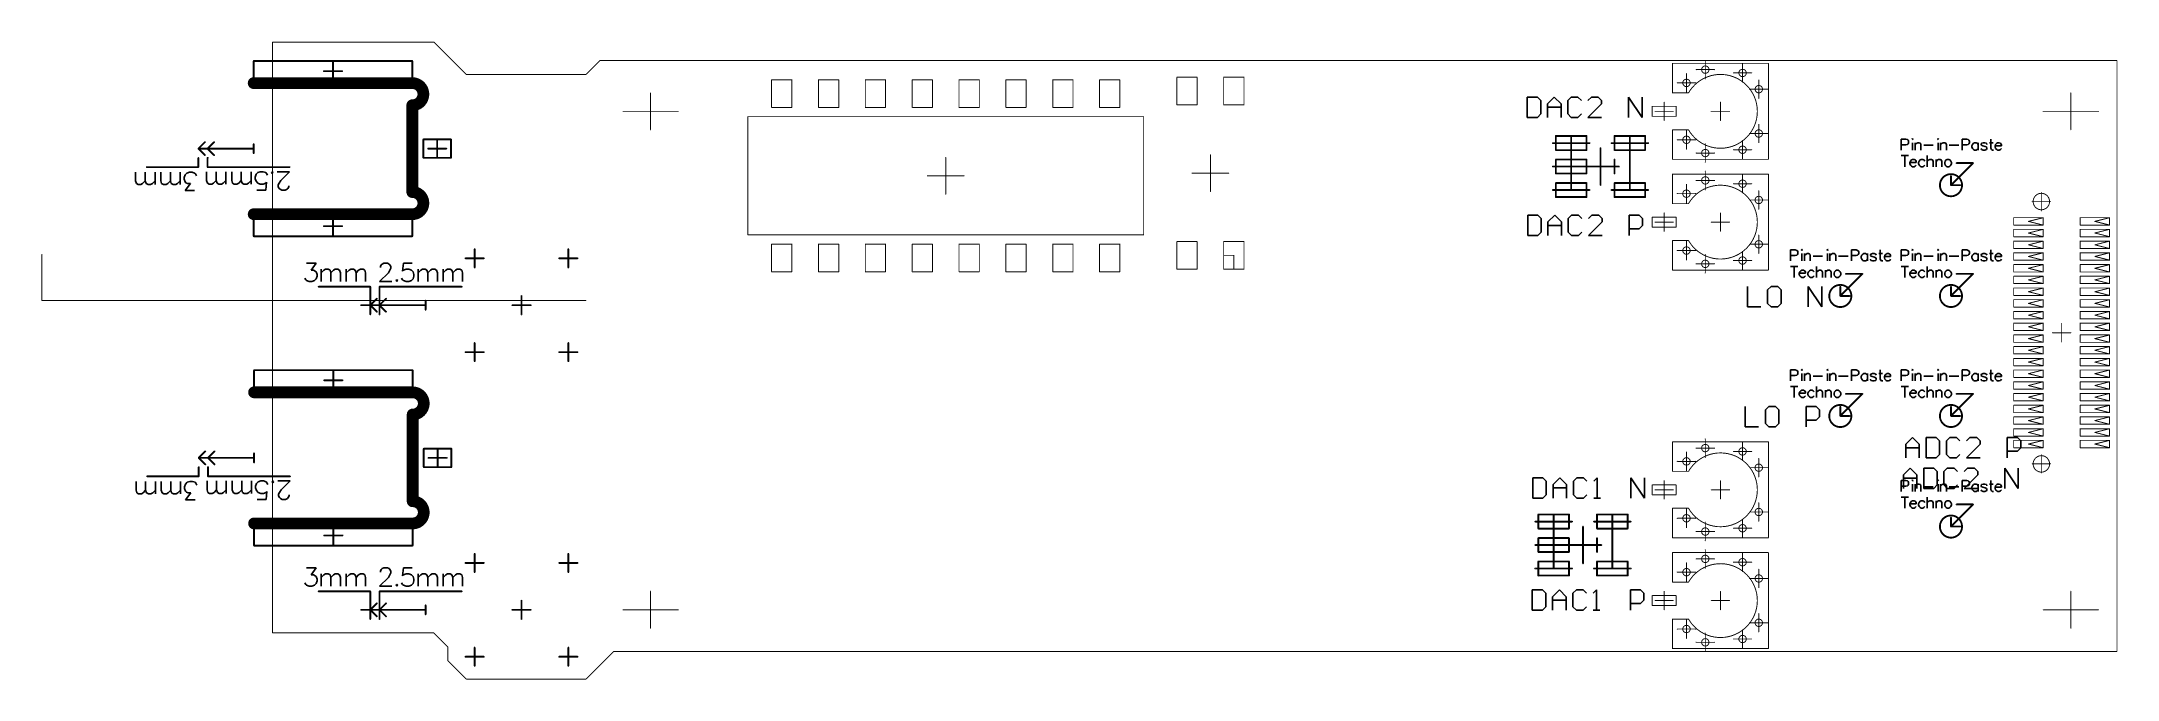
# Model space of a CAD drawing. Header units: millimetres. Extents: x 62 to 174, y 88 to 123.
import ezdxf

# ---------------------------------------------------------------- set-up
doc = ezdxf.new("R2010")
doc.units = ezdxf.units.MM
doc.layers.add('Mechanical1', color=6, linetype='Continuous')
doc.layers.add('Mechanical8', color=56, linetype='Continuous')

# ---------------------------------------------------------------- blocks, each defined once
blk = doc.blocks.new('AMPHENOL_SMP_MSLD_PCT_10_1')
at = {"layer": 'Mechanical8'}
for p, q in [((-2.44, 2.5), (-2.7, 2.5)), ((-2.7, 2.5), (-2.7, 1.9)), ((-2.36, 2.47), (-2.44, 2.5)), ((-2.33, 2.44), (-2.36, 2.47)), ((-2.3, 2.39), (-2.33, 2.44)), ((-2.33, 2.24), (-2.3, 2.3)), ((-2.3, 2.3), (-2.3, 2.39)), ((-2.08, 2.53), (-2.11, 2.5)), ((-2.11, 2.5), (-2.08, 2.47)), ((-2.05, 2.5), (-2.08, 2.53)), ((-2.08, 2.47), (-2.05, 2.5)), ((-2.08, 2.3), (-2.08, 1.9)), ((-1.95, 2.3), (-1.95, 1.9)), ((-1.95, 2.19), (-1.86, 2.27)), ((-1.86, 2.27), (-1.8, 2.3)), ((-1.8, 2.3), (-1.72, 2.3)), ((-1.72, 2.3), (-1.66, 2.27)), ((-1.66, 2.27), (-1.63, 2.19)), ((-0.7, 2.53), (-0.73, 2.5)), ((-0.73, 2.5), (-0.7, 2.47)), ((-0.67, 2.5), (-0.7, 2.53)), ((-0.7, 2.47), (-0.67, 2.5)), ((-0.7, 2.3), (-0.7, 1.9)), ((-0.56, 2.3), (-0.56, 1.9)), ((-0.56, 2.19), (-0.48, 2.27)), ((-0.48, 2.27), (-0.42, 2.3)), ((-0.42, 2.3), (-0.33, 2.3)), ((-0.33, 2.3), (-0.28, 2.27)), ((-0.28, 2.27), (-0.25, 2.19)), ((0.86, 2.5), (0.6, 2.5)), ((0.6, 2.5), (0.6, 1.9)), ((0.94, 2.47), (0.86, 2.5)), ((0.97, 2.44), (0.94, 2.47)), ((1, 2.39), (0.97, 2.44)), ((0.97, 2.24), (1, 2.3)), ((1, 2.3), (1, 2.39)), ((1.22, 2.27), (1.16, 2.21)), ((1.28, 2.3), (1.22, 2.27)), ((1.36, 2.3), (1.28, 2.3)), ((1.42, 2.27), (1.36, 2.3)), ((1.48, 2.21), (1.42, 2.27)), ((1.48, 2.3), (1.48, 1.9)), ((1.66, 2.27), (1.64, 2.21)), ((1.75, 2.3), (1.66, 2.27)), ((1.84, 2.3), (1.75, 2.3)), ((1.92, 2.27), (1.84, 2.3)), ((1.95, 2.21), (1.92, 2.27)), ((2.08, 2.3), (2.28, 2.3)), ((2.16, 2.5), (2.16, 2.01)), ((2.48, 2.27), (2.42, 2.21)), ((2.53, 2.3), (2.48, 2.27)), ((2.62, 2.3), (2.53, 2.3)), ((2.68, 2.27), (2.62, 2.3)), ((2.7, 2.24), (2.68, 2.27)), ((-2.7, 2.19), (-2.44, 2.19)), ((-2.7, 1.6), (-2.3, 1.6)), ((-2.5, 1.6), (-2.5, 1)), ((-2.44, 2.19), (-2.36, 2.21)), ((-2.36, 2.21), (-2.33, 2.24)), ((-2.2, 1.31), (-2.23, 1.23)), ((-2.23, 1.23), (-1.89, 1.23)), ((-2.23, 1.23), (-2.23, 1.17)), ((-2.23, 1.17), (-2.2, 1.09)), ((-2.14, 1.37), (-2.2, 1.31)), ((-2.09, 1.4), (-2.14, 1.37)), ((-2, 1.4), (-2.09, 1.4)), ((-1.94, 1.37), (-2, 1.4)), ((-1.91, 1.34), (-1.94, 1.37)), ((-1.89, 1.29), (-1.91, 1.34)), ((-1.89, 1.23), (-1.89, 1.29)), ((-1.73, 1.31), (-1.76, 1.23)), ((-1.76, 1.23), (-1.76, 1.17)), ((-1.76, 1.17), (-1.73, 1.09)), ((-1.67, 1.37), (-1.73, 1.31)), ((-1.61, 1.4), (-1.67, 1.37)), ((-1.63, 2.19), (-1.63, 1.9)), ((-1.53, 1.4), (-1.61, 1.4)), ((-1.47, 1.37), (-1.53, 1.4)), ((-1.47, 2.16), (-0.96, 2.16)), ((-1.41, 1.31), (-1.47, 1.37)), ((-1.29, 1.6), (-1.29, 1)), ((-1.29, 1.29), (-1.2, 1.37)), ((-1.2, 1.37), (-1.14, 1.4)), ((-1.14, 1.4), (-1.06, 1.4)), ((-1.06, 1.4), (-1, 1.37)), ((-1, 1.37), (-0.97, 1.29)), ((-0.97, 1.29), (-0.97, 1)), ((-0.81, 1.4), (-0.81, 1)), ((-0.81, 1.29), (-0.73, 1.37)), ((-0.73, 1.37), (-0.67, 1.4)), ((-0.67, 1.4), (-0.59, 1.4)), ((-0.59, 1.4), (-0.53, 1.37)), ((-0.53, 1.37), (-0.5, 1.29)), ((-0.5, 1.29), (-0.5, 1)), ((-0.31, 1.31), (-0.34, 1.23)), ((-0.34, 1.23), (-0.34, 1.17)), ((-0.34, 1.17), (-0.31, 1.09)), ((-0.26, 1.37), (-0.31, 1.31)), ((-0.2, 1.4), (-0.26, 1.37)), ((-0.25, 2.19), (-0.25, 1.9)), ((-0.11, 1.4), (-0.2, 1.4)), ((-0.06, 1.37), (-0.11, 1.4)), ((-0.09, 2.16), (0.42, 2.16)), ((0, 1.31), (-0.06, 1.37)), ((0.03, 1.23), (0, 1.31)), ((0, 1.09), (0.03, 1.17)), ((0.03, 1.17), (0.03, 1.23)), ((0.6, 2.19), (0.86, 2.19)), ((0.86, 2.19), (0.94, 2.21)), ((0.94, 2.21), (0.97, 2.24)), ((1.16, 2.21), (1.13, 2.13)), ((1.13, 2.13), (1.13, 2.07)), ((1.13, 2.07), (1.16, 1.99)), ((1.16, 1.99), (1.22, 1.93)), ((1.22, 1.93), (1.28, 1.9)), ((1.28, 1.9), (1.36, 1.9)), ((1.36, 1.9), (1.42, 1.93)), ((1.42, 1.93), (1.48, 1.99)), ((1.64, 2.21), (1.66, 2.16)), ((1.66, 1.93), (1.64, 1.99)), ((1.66, 2.16), (1.72, 2.13)), ((1.75, 1.9), (1.66, 1.93)), ((1.72, 2.13), (1.86, 2.1)), ((1.84, 1.9), (1.75, 1.9)), ((1.92, 1.93), (1.84, 1.9)), ((1.86, 2.1), (1.92, 2.07)), ((1.92, 2.07), (1.95, 2.01)), ((1.95, 1.99), (1.92, 1.93)), ((1.95, 2.01), (1.95, 1.99)), ((2.16, 2.01), (2.19, 1.93)), ((2.19, 1.93), (2.25, 1.9)), ((2.25, 1.9), (2.3, 1.9)), ((2.42, 2.21), (2.39, 2.13)), ((2.39, 2.13), (2.73, 2.13)), ((2.39, 2.13), (2.39, 2.07)), ((2.39, 2.07), (2.42, 1.99)), ((2.42, 1.99), (2.48, 1.93)), ((2.48, 1.93), (2.53, 1.9)), ((2.53, 1.9), (2.62, 1.9)), ((2.62, 1.9), (2.68, 1.93)), ((2.68, 1.93), (2.73, 1.99)), ((2.73, 2.19), (2.7, 2.24)), ((2.73, 2.13), (2.73, 2.19)), ((-2.2, 1.09), (-2.14, 1.03)), ((-2.14, 1.03), (-2.09, 1)), ((-2.09, 1), (-2, 1)), ((-2, 1), (-1.94, 1.03)), ((-1.94, 1.03), (-1.89, 1.09)), ((-1.73, 1.09), (-1.67, 1.03)), ((-1.67, 1.03), (-1.61, 1)), ((-1.61, 1), (-1.53, 1)), ((-1.53, 1), (-1.47, 1.03)), ((-1.47, 1.03), (-1.41, 1.09)), ((-0.31, 1.09), (-0.26, 1.03)), ((-0.26, 1.03), (-0.2, 1)), ((-0.2, 1), (-0.11, 1)), ((-0.11, 1), (-0.06, 1.03)), ((-0.06, 1.03), (0, 1.09))]:
    blk.add_line(p, q, dxfattribs=at)
at = {"layer": 'Mechanical8', "const_width": 0.1}
for points in [[(0, 0), (1.2, 1.2)], [(0.3, 1.2), (1.2, 1.2)], [(0, 0), (0, 0.5)], [(0, 0), (0.5, 0)]]:
    blk.add_lwpolyline(points, dxfattribs=at)
at = {"layer": 'Mechanical8'}
for points, const_width in [([(0.28, 1.2, 1), (0.32, 1.2, 1)], 0.05), ([(1.18, 1.2, 1), (1.22, 1.2, 1)], 0.05), ([(1.18, 1.2, 1), (1.22, 1.2, 1)], 0.05), ([(0.6, 0, 1), (-0.6, 0, 1)], 0.1), ([(-0.62, 0, 1), (-0.58, 0, 1)], 0.05), ([(-0.02, 0.5, 1), (0.02, 0.5, 1)], 0.05), ([(-0.02, 0, 1), (0.02, 0, 1)], 0.05), ([(-0.02, 0, 1), (0.02, 0, 1)], 0.05), ([(-0.02, 0, 1), (0.02, 0, 1)], 0.05), ([(0.48, 0, 1), (0.52, 0, 1)], 0.05), ([(0.58, 0, 1), (0.62, 0, 1)], 0.05)]:
    blk.add_lwpolyline(points, format="xyb", close=True, dxfattribs=dict(at, const_width=const_width))
blk = doc.blocks.new('AMPHENOL_SMP_MSLD_PCT_10_2')
at = {"layer": 'Mechanical8'}
for p, q in [((-2.44, 2.5), (-2.7, 2.5)), ((-2.7, 2.5), (-2.7, 1.9)), ((-2.36, 2.47), (-2.44, 2.5)), ((-2.33, 2.44), (-2.36, 2.47)), ((-2.3, 2.39), (-2.33, 2.44)), ((-2.33, 2.24), (-2.3, 2.3)), ((-2.3, 2.3), (-2.3, 2.39)), ((-2.08, 2.53), (-2.11, 2.5)), ((-2.11, 2.5), (-2.08, 2.47)), ((-2.05, 2.5), (-2.08, 2.53)), ((-2.08, 2.47), (-2.05, 2.5)), ((-2.08, 2.3), (-2.08, 1.9)), ((-1.95, 2.3), (-1.95, 1.9)), ((-1.95, 2.19), (-1.86, 2.27)), ((-1.86, 2.27), (-1.8, 2.3)), ((-1.8, 2.3), (-1.72, 2.3)), ((-1.72, 2.3), (-1.66, 2.27)), ((-1.66, 2.27), (-1.63, 2.19)), ((-0.7, 2.53), (-0.73, 2.5)), ((-0.73, 2.5), (-0.7, 2.47)), ((-0.67, 2.5), (-0.7, 2.53)), ((-0.7, 2.47), (-0.67, 2.5)), ((-0.7, 2.3), (-0.7, 1.9)), ((-0.56, 2.3), (-0.56, 1.9)), ((-0.56, 2.19), (-0.48, 2.27)), ((-0.48, 2.27), (-0.42, 2.3)), ((-0.42, 2.3), (-0.33, 2.3)), ((-0.33, 2.3), (-0.28, 2.27)), ((-0.28, 2.27), (-0.25, 2.19)), ((0.86, 2.5), (0.6, 2.5)), ((0.6, 2.5), (0.6, 1.9)), ((0.94, 2.47), (0.86, 2.5)), ((0.97, 2.44), (0.94, 2.47)), ((1, 2.39), (0.97, 2.44)), ((0.97, 2.24), (1, 2.3)), ((1, 2.3), (1, 2.39)), ((1.22, 2.27), (1.16, 2.21)), ((1.28, 2.3), (1.22, 2.27)), ((1.36, 2.3), (1.28, 2.3)), ((1.42, 2.27), (1.36, 2.3)), ((1.48, 2.21), (1.42, 2.27)), ((1.48, 2.3), (1.48, 1.9)), ((1.66, 2.27), (1.64, 2.21)), ((1.75, 2.3), (1.66, 2.27)), ((1.84, 2.3), (1.75, 2.3)), ((1.92, 2.27), (1.84, 2.3)), ((1.95, 2.21), (1.92, 2.27)), ((2.08, 2.3), (2.28, 2.3)), ((2.16, 2.5), (2.16, 2.01)), ((2.48, 2.27), (2.42, 2.21)), ((2.53, 2.3), (2.48, 2.27)), ((2.62, 2.3), (2.53, 2.3)), ((2.68, 2.27), (2.62, 2.3)), ((2.7, 2.24), (2.68, 2.27)), ((-2.7, 2.19), (-2.44, 2.19)), ((-2.7, 1.6), (-2.3, 1.6)), ((-2.5, 1.6), (-2.5, 1)), ((-2.44, 2.19), (-2.36, 2.21)), ((-2.36, 2.21), (-2.33, 2.24)), ((-2.2, 1.31), (-2.23, 1.23)), ((-2.23, 1.23), (-1.89, 1.23)), ((-2.23, 1.23), (-2.23, 1.17)), ((-2.23, 1.17), (-2.2, 1.09)), ((-2.14, 1.37), (-2.2, 1.31)), ((-2.09, 1.4), (-2.14, 1.37)), ((-2, 1.4), (-2.09, 1.4)), ((-1.94, 1.37), (-2, 1.4)), ((-1.91, 1.34), (-1.94, 1.37)), ((-1.89, 1.29), (-1.91, 1.34)), ((-1.89, 1.23), (-1.89, 1.29)), ((-1.73, 1.31), (-1.76, 1.23)), ((-1.76, 1.23), (-1.76, 1.17)), ((-1.76, 1.17), (-1.73, 1.09)), ((-1.67, 1.37), (-1.73, 1.31)), ((-1.61, 1.4), (-1.67, 1.37)), ((-1.63, 2.19), (-1.63, 1.9)), ((-1.53, 1.4), (-1.61, 1.4)), ((-1.47, 1.37), (-1.53, 1.4)), ((-1.47, 2.16), (-0.96, 2.16)), ((-1.41, 1.31), (-1.47, 1.37)), ((-1.29, 1.6), (-1.29, 1)), ((-1.29, 1.29), (-1.2, 1.37)), ((-1.2, 1.37), (-1.14, 1.4)), ((-1.14, 1.4), (-1.06, 1.4)), ((-1.06, 1.4), (-1, 1.37)), ((-1, 1.37), (-0.97, 1.29)), ((-0.97, 1.29), (-0.97, 1)), ((-0.81, 1.4), (-0.81, 1)), ((-0.81, 1.29), (-0.73, 1.37)), ((-0.73, 1.37), (-0.67, 1.4)), ((-0.67, 1.4), (-0.59, 1.4)), ((-0.59, 1.4), (-0.53, 1.37)), ((-0.53, 1.37), (-0.5, 1.29)), ((-0.5, 1.29), (-0.5, 1)), ((-0.31, 1.31), (-0.34, 1.23)), ((-0.34, 1.23), (-0.34, 1.17)), ((-0.34, 1.17), (-0.31, 1.09)), ((-0.26, 1.37), (-0.31, 1.31)), ((-0.2, 1.4), (-0.26, 1.37)), ((-0.25, 2.19), (-0.25, 1.9)), ((-0.11, 1.4), (-0.2, 1.4)), ((-0.06, 1.37), (-0.11, 1.4)), ((-0.09, 2.16), (0.42, 2.16)), ((0, 1.31), (-0.06, 1.37)), ((0.03, 1.23), (0, 1.31)), ((0, 1.09), (0.03, 1.17)), ((0.03, 1.17), (0.03, 1.23)), ((0.6, 2.19), (0.86, 2.19)), ((0.86, 2.19), (0.94, 2.21)), ((0.94, 2.21), (0.97, 2.24)), ((1.16, 2.21), (1.13, 2.13)), ((1.13, 2.13), (1.13, 2.07)), ((1.13, 2.07), (1.16, 1.99)), ((1.16, 1.99), (1.22, 1.93)), ((1.22, 1.93), (1.28, 1.9)), ((1.28, 1.9), (1.36, 1.9)), ((1.36, 1.9), (1.42, 1.93)), ((1.42, 1.93), (1.48, 1.99)), ((1.64, 2.21), (1.66, 2.16)), ((1.66, 1.93), (1.64, 1.99)), ((1.66, 2.16), (1.72, 2.13)), ((1.75, 1.9), (1.66, 1.93)), ((1.72, 2.13), (1.86, 2.1)), ((1.84, 1.9), (1.75, 1.9)), ((1.92, 1.93), (1.84, 1.9)), ((1.86, 2.1), (1.92, 2.07)), ((1.92, 2.07), (1.95, 2.01)), ((1.95, 1.99), (1.92, 1.93)), ((1.95, 2.01), (1.95, 1.99)), ((2.16, 2.01), (2.19, 1.93)), ((2.19, 1.93), (2.25, 1.9)), ((2.25, 1.9), (2.3, 1.9)), ((2.42, 2.21), (2.39, 2.13)), ((2.39, 2.13), (2.73, 2.13)), ((2.39, 2.13), (2.39, 2.07)), ((2.39, 2.07), (2.42, 1.99)), ((2.42, 1.99), (2.48, 1.93)), ((2.48, 1.93), (2.53, 1.9)), ((2.53, 1.9), (2.62, 1.9)), ((2.62, 1.9), (2.68, 1.93)), ((2.68, 1.93), (2.73, 1.99)), ((2.73, 2.19), (2.7, 2.24)), ((2.73, 2.13), (2.73, 2.19)), ((-2.2, 1.09), (-2.14, 1.03)), ((-2.14, 1.03), (-2.09, 1)), ((-2.09, 1), (-2, 1)), ((-2, 1), (-1.94, 1.03)), ((-1.94, 1.03), (-1.89, 1.09)), ((-1.73, 1.09), (-1.67, 1.03)), ((-1.67, 1.03), (-1.61, 1)), ((-1.61, 1), (-1.53, 1)), ((-1.53, 1), (-1.47, 1.03)), ((-1.47, 1.03), (-1.41, 1.09)), ((-0.31, 1.09), (-0.26, 1.03)), ((-0.26, 1.03), (-0.2, 1)), ((-0.2, 1), (-0.11, 1)), ((-0.11, 1), (-0.06, 1.03)), ((-0.06, 1.03), (0, 1.09))]:
    blk.add_line(p, q, dxfattribs=at)
at = {"layer": 'Mechanical8', "const_width": 0.1}
for points in [[(0, 0), (1.2, 1.2)], [(0.3, 1.2), (1.2, 1.2)], [(0, 0), (0, 0.5)], [(0, 0), (0.5, 0)]]:
    blk.add_lwpolyline(points, dxfattribs=at)
at = {"layer": 'Mechanical8'}
for points, const_width in [([(0.28, 1.2, 1), (0.32, 1.2, 1)], 0.05), ([(1.18, 1.2, 1), (1.22, 1.2, 1)], 0.05), ([(1.18, 1.2, 1), (1.22, 1.2, 1)], 0.05), ([(0.6, 0, 1), (-0.6, 0, 1)], 0.1), ([(-0.62, 0, 1), (-0.58, 0, 1)], 0.05), ([(-0.02, 0.5, 1), (0.02, 0.5, 1)], 0.05), ([(-0.02, 0, 1), (0.02, 0, 1)], 0.05), ([(-0.02, 0, 1), (0.02, 0, 1)], 0.05), ([(-0.02, 0, 1), (0.02, 0, 1)], 0.05), ([(0.48, 0, 1), (0.52, 0, 1)], 0.05), ([(0.58, 0, 1), (0.62, 0, 1)], 0.05)]:
    blk.add_lwpolyline(points, format="xyb", close=True, dxfattribs=dict(at, const_width=const_width))
blk = doc.blocks.new('AMPHENOL_SMP_MSLD_PCT_10_3')
at = {"layer": 'Mechanical8'}
for p, q in [((-2.44, 2.5), (-2.7, 2.5)), ((-2.7, 2.5), (-2.7, 1.9)), ((-2.36, 2.47), (-2.44, 2.5)), ((-2.33, 2.44), (-2.36, 2.47)), ((-2.3, 2.39), (-2.33, 2.44)), ((-2.33, 2.24), (-2.3, 2.3)), ((-2.3, 2.3), (-2.3, 2.39)), ((-2.08, 2.53), (-2.11, 2.5)), ((-2.11, 2.5), (-2.08, 2.47)), ((-2.05, 2.5), (-2.08, 2.53)), ((-2.08, 2.47), (-2.05, 2.5)), ((-2.08, 2.3), (-2.08, 1.9)), ((-1.95, 2.3), (-1.95, 1.9)), ((-1.95, 2.19), (-1.86, 2.27)), ((-1.86, 2.27), (-1.8, 2.3)), ((-1.8, 2.3), (-1.72, 2.3)), ((-1.72, 2.3), (-1.66, 2.27)), ((-1.66, 2.27), (-1.63, 2.19)), ((-0.7, 2.53), (-0.73, 2.5)), ((-0.73, 2.5), (-0.7, 2.47)), ((-0.67, 2.5), (-0.7, 2.53)), ((-0.7, 2.47), (-0.67, 2.5)), ((-0.7, 2.3), (-0.7, 1.9)), ((-0.56, 2.3), (-0.56, 1.9)), ((-0.56, 2.19), (-0.48, 2.27)), ((-0.48, 2.27), (-0.42, 2.3)), ((-0.42, 2.3), (-0.33, 2.3)), ((-0.33, 2.3), (-0.28, 2.27)), ((-0.28, 2.27), (-0.25, 2.19)), ((0.86, 2.5), (0.6, 2.5)), ((0.6, 2.5), (0.6, 1.9)), ((0.94, 2.47), (0.86, 2.5)), ((0.97, 2.44), (0.94, 2.47)), ((1, 2.39), (0.97, 2.44)), ((0.97, 2.24), (1, 2.3)), ((1, 2.3), (1, 2.39)), ((1.22, 2.27), (1.16, 2.21)), ((1.28, 2.3), (1.22, 2.27)), ((1.36, 2.3), (1.28, 2.3)), ((1.42, 2.27), (1.36, 2.3)), ((1.48, 2.21), (1.42, 2.27)), ((1.48, 2.3), (1.48, 1.9)), ((1.66, 2.27), (1.64, 2.21)), ((1.75, 2.3), (1.66, 2.27)), ((1.84, 2.3), (1.75, 2.3)), ((1.92, 2.27), (1.84, 2.3)), ((1.95, 2.21), (1.92, 2.27)), ((2.08, 2.3), (2.28, 2.3)), ((2.16, 2.5), (2.16, 2.01)), ((2.48, 2.27), (2.42, 2.21)), ((2.53, 2.3), (2.48, 2.27)), ((2.62, 2.3), (2.53, 2.3)), ((2.68, 2.27), (2.62, 2.3)), ((2.7, 2.24), (2.68, 2.27)), ((-2.7, 2.19), (-2.44, 2.19)), ((-2.7, 1.6), (-2.3, 1.6)), ((-2.5, 1.6), (-2.5, 1)), ((-2.44, 2.19), (-2.36, 2.21)), ((-2.36, 2.21), (-2.33, 2.24)), ((-2.2, 1.31), (-2.23, 1.23)), ((-2.23, 1.23), (-1.89, 1.23)), ((-2.23, 1.23), (-2.23, 1.17)), ((-2.23, 1.17), (-2.2, 1.09)), ((-2.14, 1.37), (-2.2, 1.31)), ((-2.09, 1.4), (-2.14, 1.37)), ((-2, 1.4), (-2.09, 1.4)), ((-1.94, 1.37), (-2, 1.4)), ((-1.91, 1.34), (-1.94, 1.37)), ((-1.89, 1.29), (-1.91, 1.34)), ((-1.89, 1.23), (-1.89, 1.29)), ((-1.73, 1.31), (-1.76, 1.23)), ((-1.76, 1.23), (-1.76, 1.17)), ((-1.76, 1.17), (-1.73, 1.09)), ((-1.67, 1.37), (-1.73, 1.31)), ((-1.61, 1.4), (-1.67, 1.37)), ((-1.63, 2.19), (-1.63, 1.9)), ((-1.53, 1.4), (-1.61, 1.4)), ((-1.47, 1.37), (-1.53, 1.4)), ((-1.47, 2.16), (-0.96, 2.16)), ((-1.41, 1.31), (-1.47, 1.37)), ((-1.29, 1.6), (-1.29, 1)), ((-1.29, 1.29), (-1.2, 1.37)), ((-1.2, 1.37), (-1.14, 1.4)), ((-1.14, 1.4), (-1.06, 1.4)), ((-1.06, 1.4), (-1, 1.37)), ((-1, 1.37), (-0.97, 1.29)), ((-0.97, 1.29), (-0.97, 1)), ((-0.81, 1.4), (-0.81, 1)), ((-0.81, 1.29), (-0.73, 1.37)), ((-0.73, 1.37), (-0.67, 1.4)), ((-0.67, 1.4), (-0.59, 1.4)), ((-0.59, 1.4), (-0.53, 1.37)), ((-0.53, 1.37), (-0.5, 1.29)), ((-0.5, 1.29), (-0.5, 1)), ((-0.31, 1.31), (-0.34, 1.23)), ((-0.34, 1.23), (-0.34, 1.17)), ((-0.34, 1.17), (-0.31, 1.09)), ((-0.26, 1.37), (-0.31, 1.31)), ((-0.2, 1.4), (-0.26, 1.37)), ((-0.25, 2.19), (-0.25, 1.9)), ((-0.11, 1.4), (-0.2, 1.4)), ((-0.06, 1.37), (-0.11, 1.4)), ((-0.09, 2.16), (0.42, 2.16)), ((0, 1.31), (-0.06, 1.37)), ((0.03, 1.23), (0, 1.31)), ((0, 1.09), (0.03, 1.17)), ((0.03, 1.17), (0.03, 1.23)), ((0.6, 2.19), (0.86, 2.19)), ((0.86, 2.19), (0.94, 2.21)), ((0.94, 2.21), (0.97, 2.24)), ((1.16, 2.21), (1.13, 2.13)), ((1.13, 2.13), (1.13, 2.07)), ((1.13, 2.07), (1.16, 1.99)), ((1.16, 1.99), (1.22, 1.93)), ((1.22, 1.93), (1.28, 1.9)), ((1.28, 1.9), (1.36, 1.9)), ((1.36, 1.9), (1.42, 1.93)), ((1.42, 1.93), (1.48, 1.99)), ((1.64, 2.21), (1.66, 2.16)), ((1.66, 1.93), (1.64, 1.99)), ((1.66, 2.16), (1.72, 2.13)), ((1.75, 1.9), (1.66, 1.93)), ((1.72, 2.13), (1.86, 2.1)), ((1.84, 1.9), (1.75, 1.9)), ((1.92, 1.93), (1.84, 1.9)), ((1.86, 2.1), (1.92, 2.07)), ((1.92, 2.07), (1.95, 2.01)), ((1.95, 1.99), (1.92, 1.93)), ((1.95, 2.01), (1.95, 1.99)), ((2.16, 2.01), (2.19, 1.93)), ((2.19, 1.93), (2.25, 1.9)), ((2.25, 1.9), (2.3, 1.9)), ((2.42, 2.21), (2.39, 2.13)), ((2.39, 2.13), (2.73, 2.13)), ((2.39, 2.13), (2.39, 2.07)), ((2.39, 2.07), (2.42, 1.99)), ((2.42, 1.99), (2.48, 1.93)), ((2.48, 1.93), (2.53, 1.9)), ((2.53, 1.9), (2.62, 1.9)), ((2.62, 1.9), (2.68, 1.93)), ((2.68, 1.93), (2.73, 1.99)), ((2.73, 2.19), (2.7, 2.24)), ((2.73, 2.13), (2.73, 2.19)), ((-2.2, 1.09), (-2.14, 1.03)), ((-2.14, 1.03), (-2.09, 1)), ((-2.09, 1), (-2, 1)), ((-2, 1), (-1.94, 1.03)), ((-1.94, 1.03), (-1.89, 1.09)), ((-1.73, 1.09), (-1.67, 1.03)), ((-1.67, 1.03), (-1.61, 1)), ((-1.61, 1), (-1.53, 1)), ((-1.53, 1), (-1.47, 1.03)), ((-1.47, 1.03), (-1.41, 1.09)), ((-0.31, 1.09), (-0.26, 1.03)), ((-0.26, 1.03), (-0.2, 1)), ((-0.2, 1), (-0.11, 1)), ((-0.11, 1), (-0.06, 1.03)), ((-0.06, 1.03), (0, 1.09))]:
    blk.add_line(p, q, dxfattribs=at)
at = {"layer": 'Mechanical8', "const_width": 0.1}
for points in [[(0, 0), (1.2, 1.2)], [(0.3, 1.2), (1.2, 1.2)], [(0, 0), (0, 0.5)], [(0, 0), (0.5, 0)]]:
    blk.add_lwpolyline(points, dxfattribs=at)
at = {"layer": 'Mechanical8'}
for points, const_width in [([(0.28, 1.2, 1), (0.32, 1.2, 1)], 0.05), ([(1.18, 1.2, 1), (1.22, 1.2, 1)], 0.05), ([(1.18, 1.2, 1), (1.22, 1.2, 1)], 0.05), ([(0.6, 0, 1), (-0.6, 0, 1)], 0.1), ([(-0.62, 0, 1), (-0.58, 0, 1)], 0.05), ([(-0.02, 0.5, 1), (0.02, 0.5, 1)], 0.05), ([(-0.02, 0, 1), (0.02, 0, 1)], 0.05), ([(-0.02, 0, 1), (0.02, 0, 1)], 0.05), ([(-0.02, 0, 1), (0.02, 0, 1)], 0.05), ([(0.48, 0, 1), (0.52, 0, 1)], 0.05), ([(0.58, 0, 1), (0.62, 0, 1)], 0.05)]:
    blk.add_lwpolyline(points, format="xyb", close=True, dxfattribs=dict(at, const_width=const_width))
blk = doc.blocks.new('TELEGARTNER_J01151A0921_4')
at = {"layer": 'Mechanical8'}
for p, q in [((-11.65, 2.28), (-11.13, 2.28)), ((-11.13, 2.28), (-11.41, 1.9)), ((-7.56, 2.23), (-7.46, 2.28)), ((-7.46, 2.28), (-7.27, 2.28)), ((-7.27, 2.28), (-7.18, 2.23)), ((-6.4, 2.28), (-6.45, 1.85)), ((-5.92, 2.28), (-6.4, 2.28)), ((-11.7, 1.38), (-11.75, 1.47)), ((-11.65, 1.33), (-11.7, 1.38)), ((-11.51, 1.28), (-11.65, 1.33)), ((-11.37, 1.28), (-11.51, 1.28)), ((-11.41, 1.9), (-11.27, 1.9)), ((-11.22, 1.33), (-11.37, 1.28)), ((-11.27, 1.9), (-11.18, 1.85)), ((-11.13, 1.42), (-11.22, 1.33)), ((-11.18, 1.85), (-11.13, 1.81)), ((-11.13, 1.81), (-11.08, 1.66)), ((-11.08, 1.57), (-11.13, 1.42)), ((-11.08, 1.66), (-11.08, 1.57)), ((-10.86, 1.95), (-10.86, 1.28)), ((-10.86, 1.76), (-10.71, 1.9)), ((-10.71, 1.9), (-10.62, 1.95)), ((-10.62, 1.95), (-10.48, 1.95)), ((-10.48, 1.95), (-10.38, 1.9)), ((-10.38, 1.9), (-10.33, 1.76)), ((-10.33, 1.76), (-10.19, 1.9)), ((-10.33, 1.76), (-10.33, 1.28)), ((-10.19, 1.9), (-10.1, 1.95)), ((-10.1, 1.95), (-9.95, 1.95)), ((-9.95, 1.95), (-9.86, 1.9)), ((-9.86, 1.9), (-9.81, 1.76)), ((-9.81, 1.76), (-9.81, 1.28)), ((-9.5, 1.95), (-9.5, 1.28)), ((-9.5, 1.76), (-9.35, 1.9)), ((-9.35, 1.9), (-9.26, 1.95)), ((-9.26, 1.95), (-9.11, 1.95)), ((-9.11, 1.95), (-9.02, 1.9)), ((-9.02, 1.9), (-8.97, 1.76)), ((-8.97, 1.76), (-8.83, 1.9)), ((-8.97, 1.76), (-8.97, 1.28)), ((-8.83, 1.9), (-8.73, 1.95)), ((-8.73, 1.95), (-8.59, 1.95)), ((-8.59, 1.95), (-8.5, 1.9)), ((-8.5, 1.9), (-8.45, 1.76)), ((-8.45, 1.76), (-8.45, 1.28)), ((-7.22, 1.76), (-7.7, 1.28)), ((-7.7, 1.28), (-7.03, 1.28)), ((-7.65, 2.09), (-7.6, 2.19)), ((-7.65, 2.04), (-7.65, 2.09)), ((-7.6, 2.19), (-7.56, 2.23)), ((-7.13, 1.9), (-7.22, 1.76)), ((-7.18, 2.23), (-7.13, 2.19)), ((-7.13, 2.19), (-7.08, 2.09)), ((-7.08, 2), (-7.13, 1.9)), ((-7.08, 2.09), (-7.08, 2)), ((-6.76, 1.38), (-6.81, 1.33)), ((-6.81, 1.33), (-6.76, 1.28)), ((-6.71, 1.33), (-6.76, 1.38)), ((-6.76, 1.28), (-6.71, 1.33)), ((-6.45, 1.38), (-6.5, 1.47)), ((-6.45, 1.85), (-6.4, 1.9)), ((-6.4, 1.33), (-6.45, 1.38)), ((-6.4, 1.9), (-6.26, 1.95)), ((-6.26, 1.28), (-6.4, 1.33)), ((-6.26, 1.95), (-6.11, 1.95)), ((-6.11, 1.28), (-6.26, 1.28)), ((-6.11, 1.95), (-5.97, 1.9)), ((-5.97, 1.33), (-6.11, 1.28)), ((-5.97, 1.9), (-5.88, 1.81)), ((-5.88, 1.42), (-5.97, 1.33)), ((-5.88, 1.81), (-5.83, 1.66)), ((-5.83, 1.57), (-5.88, 1.42)), ((-5.83, 1.66), (-5.83, 1.57)), ((-5.61, 1.95), (-5.61, 1.28)), ((-5.61, 1.76), (-5.46, 1.9)), ((-5.46, 1.9), (-5.37, 1.95)), ((-5.37, 1.95), (-5.22, 1.95)), ((-5.22, 1.95), (-5.13, 1.9)), ((-5.13, 1.9), (-5.08, 1.76)), ((-5.08, 1.76), (-4.94, 1.9)), ((-5.08, 1.76), (-5.08, 1.28)), ((-4.94, 1.9), (-4.84, 1.95)), ((-4.84, 1.95), (-4.7, 1.95)), ((-4.7, 1.95), (-4.61, 1.9)), ((-4.61, 1.9), (-4.56, 1.76)), ((-4.56, 1.76), (-4.56, 1.28)), ((-4.24, 1.95), (-4.24, 1.28)), ((-4.24, 1.76), (-4.1, 1.9)), ((-4.1, 1.9), (-4.01, 1.95)), ((-4.01, 1.95), (-3.86, 1.95)), ((-3.86, 1.95), (-3.77, 1.9)), ((-3.77, 1.9), (-3.72, 1.76)), ((-3.72, 1.76), (-3.58, 1.9)), ((-3.72, 1.76), (-3.72, 1.28)), ((-3.58, 1.9), (-3.48, 1.95)), ((-3.48, 1.95), (-3.34, 1.95)), ((-3.34, 1.95), (-3.24, 1.9)), ((-3.24, 1.9), (-3.2, 1.76)), ((-3.2, 1.76), (-3.2, 1.28))]:
    blk.add_line(p, q, dxfattribs=at)
at = {"layer": 'Mechanical8', "const_width": 0.1}
for points in [[(-3.04, 2.54), (-2.54, 2.54)], [(-2.54, 2.54), (-2.54, 3.04)], [(-2.54, 2.54), (-2.04, 2.54)], [(-2.54, 2.04), (-2.54, 2.54)], [(2.04, 2.54), (2.54, 2.54)], [(2.54, 2.54), (2.54, 3.04)], [(2.54, 2.54), (3.04, 2.54)], [(2.54, 2.04), (2.54, 2.54)], [(-11, 1), (-8.2, 1)], [(-8.7, 0), (-8.2, 0)], [(-8.2, 0.5), (-8.2, 1)], [(-8.2, 0), (-8.2, 0.5)], [(-8.2, 0), (-7.85, 0.35)], [(-8.2, 0), (-7.7, 0)], [(-8.2, 0), (-7.85, -0.35)], [(-8.2, -0.5), (-8.2, 0)], [(-7.7, 1), (-3.25, 1)], [(-7.7, 0.5), (-7.7, 1)], [(-7.7, 0), (-7.7, 0.5)], [(-7.7, 0), (-7.35, 0.35)], [(-7.7, 0), (-5.2, 0)], [(-7.7, 0), (-7.35, -0.35)], [(-7.7, 0), (-7.2, 0)], [(-7.7, -0.5), (-7.7, 0)], [(-5.2, -0.25), (-5.2, 0.25)], [(-0.5, 0), (0, 0)], [(0, 0), (0, 0.5)], [(0, 0), (0.5, 0)], [(0, -0.5), (0, 0)], [(-2.54, -2.54), (-2.54, -2.04)], [(2.54, -2.54), (2.54, -2.04)], [(-3.04, -2.54), (-2.54, -2.54)], [(-2.54, -2.54), (-2.04, -2.54)], [(-2.54, -3.04), (-2.54, -2.54)], [(2.04, -2.54), (2.54, -2.54)], [(2.54, -2.54), (3.04, -2.54)], [(2.54, -3.04), (2.54, -2.54)]]:
    blk.add_lwpolyline(points, dxfattribs=at)
at = {"layer": 'Mechanical8', "const_width": 0.05}
for points in [[(-3.06, 2.54, 1), (-3.02, 2.54, 1)], [(-2.56, 3.04, 1), (-2.52, 3.04, 1)], [(-2.56, 2.54, 1), (-2.52, 2.54, 1)], [(-2.56, 2.54, 1), (-2.52, 2.54, 1)], [(-2.56, 2.54, 1), (-2.52, 2.54, 1)], [(-2.56, 2.54, 1), (-2.52, 2.54, 1)], [(-2.06, 2.54, 1), (-2.02, 2.54, 1)], [(2.02, 2.54, 1), (2.06, 2.54, 1)], [(2.52, 3.04, 1), (2.56, 3.04, 1)], [(2.52, 2.54, 1), (2.56, 2.54, 1)], [(2.52, 2.54, 1), (2.56, 2.54, 1)], [(2.52, 2.54, 1), (2.56, 2.54, 1)], [(2.52, 2.54, 1), (2.56, 2.54, 1)], [(3.02, 2.54, 1), (3.06, 2.54, 1)], [(-2.56, 2.04, 1), (-2.52, 2.04, 1)], [(2.52, 2.04, 1), (2.56, 2.04, 1)], [(-11.02, 1, 1), (-10.97, 1, 1)], [(-8.72, 0, 1), (-8.68, 0, 1)], [(-8.22, 1, 1), (-8.18, 1, 1)], [(-8.22, 1, 1), (-8.18, 1, 1)], [(-8.22, 0.5, 1), (-8.18, 0.5, 1)], [(-8.22, 0.5, 1), (-8.18, 0.5, 1)], [(-8.22, 0, 1), (-8.18, 0, 1)], [(-8.22, 0, 1), (-8.18, 0, 1)], [(-8.22, 0, 1), (-8.18, 0, 1)], [(-8.22, 0, 1), (-8.18, 0, 1)], [(-8.22, 0, 1), (-8.18, 0, 1)], [(-8.22, 0, 1), (-8.18, 0, 1)], [(-7.87, 0.35, 1), (-7.82, 0.35, 1)], [(-7.72, 1, 1), (-7.68, 1, 1)], [(-7.72, 1, 1), (-7.68, 1, 1)], [(-7.72, 0.5, 1), (-7.68, 0.5, 1)], [(-7.72, 0.5, 1), (-7.68, 0.5, 1)], [(-7.72, 0, 1), (-7.68, 0, 1)], [(-7.72, 0, 1), (-7.68, 0, 1)], [(-7.72, 0, 1), (-7.68, 0, 1)], [(-7.72, 0, 1), (-7.68, 0, 1)], [(-7.72, 0, 1), (-7.68, 0, 1)], [(-7.72, 0, 1), (-7.68, 0, 1)], [(-7.72, 0, 1), (-7.68, 0, 1)], [(-7.37, 0.35, 1), (-7.32, 0.35, 1)], [(-7.22, 0, 1), (-7.18, 0, 1)], [(-5.22, 0.25, 1), (-5.18, 0.25, 1)], [(-5.22, 0, 1), (-5.18, 0, 1)], [(-3.27, 1, 1), (-3.22, 1, 1)], [(-0.52, 0, 1), (-0.48, 0, 1)], [(-0.02, 0.5, 1), (0.02, 0.5, 1)], [(-0.02, 0, 1), (0.02, 0, 1)], [(-0.02, 0, 1), (0.02, 0, 1)], [(-0.02, 0, 1), (0.02, 0, 1)], [(-0.02, 0, 1), (0.02, 0, 1)], [(0.48, 0, 1), (0.52, 0, 1)], [(-8.22, -0.5, 1), (-8.18, -0.5, 1)], [(-7.87, -0.35, 1), (-7.82, -0.35, 1)], [(-7.72, -0.5, 1), (-7.68, -0.5, 1)], [(-7.37, -0.35, 1), (-7.32, -0.35, 1)], [(-5.22, -0.25, 1), (-5.18, -0.25, 1)], [(-0.02, -0.5, 1), (0.02, -0.5, 1)], [(-2.56, -2.04, 1), (-2.52, -2.04, 1)], [(2.52, -2.04, 1), (2.56, -2.04, 1)], [(-3.06, -2.54, 1), (-3.02, -2.54, 1)], [(-2.56, -2.54, 1), (-2.52, -2.54, 1)], [(-2.56, -2.54, 1), (-2.52, -2.54, 1)], [(-2.56, -2.54, 1), (-2.52, -2.54, 1)], [(-2.56, -2.54, 1), (-2.52, -2.54, 1)], [(-2.56, -3.04, 1), (-2.52, -3.04, 1)], [(-2.06, -2.54, 1), (-2.02, -2.54, 1)], [(2.02, -2.54, 1), (2.06, -2.54, 1)], [(2.52, -2.54, 1), (2.56, -2.54, 1)], [(2.52, -2.54, 1), (2.56, -2.54, 1)], [(2.52, -2.54, 1), (2.56, -2.54, 1)], [(2.52, -2.54, 1), (2.56, -2.54, 1)], [(2.52, -3.04, 1), (2.56, -3.04, 1)], [(3.02, -2.54, 1), (3.06, -2.54, 1)]]:
    blk.add_lwpolyline(points, format="xyb", close=True, dxfattribs=at)
blk = doc.blocks.new('AMPHENOL_SMP_MSLD_PCT_10_5')
at = {"layer": 'Mechanical8'}
for p, q in [((-2.44, 2.5), (-2.7, 2.5)), ((-2.7, 2.5), (-2.7, 1.9)), ((-2.36, 2.47), (-2.44, 2.5)), ((-2.33, 2.44), (-2.36, 2.47)), ((-2.3, 2.39), (-2.33, 2.44)), ((-2.33, 2.24), (-2.3, 2.3)), ((-2.3, 2.3), (-2.3, 2.39)), ((-2.08, 2.53), (-2.11, 2.5)), ((-2.11, 2.5), (-2.08, 2.47)), ((-2.05, 2.5), (-2.08, 2.53)), ((-2.08, 2.47), (-2.05, 2.5)), ((-2.08, 2.3), (-2.08, 1.9)), ((-1.95, 2.3), (-1.95, 1.9)), ((-1.95, 2.19), (-1.86, 2.27)), ((-1.86, 2.27), (-1.8, 2.3)), ((-1.8, 2.3), (-1.72, 2.3)), ((-1.72, 2.3), (-1.66, 2.27)), ((-1.66, 2.27), (-1.63, 2.19)), ((-0.7, 2.53), (-0.73, 2.5)), ((-0.73, 2.5), (-0.7, 2.47)), ((-0.67, 2.5), (-0.7, 2.53)), ((-0.7, 2.47), (-0.67, 2.5)), ((-0.7, 2.3), (-0.7, 1.9)), ((-0.56, 2.3), (-0.56, 1.9)), ((-0.56, 2.19), (-0.48, 2.27)), ((-0.48, 2.27), (-0.42, 2.3)), ((-0.42, 2.3), (-0.33, 2.3)), ((-0.33, 2.3), (-0.28, 2.27)), ((-0.28, 2.27), (-0.25, 2.19)), ((0.86, 2.5), (0.6, 2.5)), ((0.6, 2.5), (0.6, 1.9)), ((0.94, 2.47), (0.86, 2.5)), ((0.97, 2.44), (0.94, 2.47)), ((1, 2.39), (0.97, 2.44)), ((0.97, 2.24), (1, 2.3)), ((1, 2.3), (1, 2.39)), ((1.22, 2.27), (1.16, 2.21)), ((1.28, 2.3), (1.22, 2.27)), ((1.36, 2.3), (1.28, 2.3)), ((1.42, 2.27), (1.36, 2.3)), ((1.48, 2.21), (1.42, 2.27)), ((1.48, 2.3), (1.48, 1.9)), ((1.66, 2.27), (1.64, 2.21)), ((1.75, 2.3), (1.66, 2.27)), ((1.84, 2.3), (1.75, 2.3)), ((1.92, 2.27), (1.84, 2.3)), ((1.95, 2.21), (1.92, 2.27)), ((2.08, 2.3), (2.28, 2.3)), ((2.16, 2.5), (2.16, 2.01)), ((2.48, 2.27), (2.42, 2.21)), ((2.53, 2.3), (2.48, 2.27)), ((2.62, 2.3), (2.53, 2.3)), ((2.68, 2.27), (2.62, 2.3)), ((2.7, 2.24), (2.68, 2.27)), ((-2.7, 2.19), (-2.44, 2.19)), ((-2.7, 1.6), (-2.3, 1.6)), ((-2.5, 1.6), (-2.5, 1)), ((-2.44, 2.19), (-2.36, 2.21)), ((-2.36, 2.21), (-2.33, 2.24)), ((-2.2, 1.31), (-2.23, 1.23)), ((-2.23, 1.23), (-1.89, 1.23)), ((-2.23, 1.23), (-2.23, 1.17)), ((-2.23, 1.17), (-2.2, 1.09)), ((-2.14, 1.37), (-2.2, 1.31)), ((-2.09, 1.4), (-2.14, 1.37)), ((-2, 1.4), (-2.09, 1.4)), ((-1.94, 1.37), (-2, 1.4)), ((-1.91, 1.34), (-1.94, 1.37)), ((-1.89, 1.29), (-1.91, 1.34)), ((-1.89, 1.23), (-1.89, 1.29)), ((-1.73, 1.31), (-1.76, 1.23)), ((-1.76, 1.23), (-1.76, 1.17)), ((-1.76, 1.17), (-1.73, 1.09)), ((-1.67, 1.37), (-1.73, 1.31)), ((-1.61, 1.4), (-1.67, 1.37)), ((-1.63, 2.19), (-1.63, 1.9)), ((-1.53, 1.4), (-1.61, 1.4)), ((-1.47, 1.37), (-1.53, 1.4)), ((-1.47, 2.16), (-0.96, 2.16)), ((-1.41, 1.31), (-1.47, 1.37)), ((-1.29, 1.6), (-1.29, 1)), ((-1.29, 1.29), (-1.2, 1.37)), ((-1.2, 1.37), (-1.14, 1.4)), ((-1.14, 1.4), (-1.06, 1.4)), ((-1.06, 1.4), (-1, 1.37)), ((-1, 1.37), (-0.97, 1.29)), ((-0.97, 1.29), (-0.97, 1)), ((-0.81, 1.4), (-0.81, 1)), ((-0.81, 1.29), (-0.73, 1.37)), ((-0.73, 1.37), (-0.67, 1.4)), ((-0.67, 1.4), (-0.59, 1.4)), ((-0.59, 1.4), (-0.53, 1.37)), ((-0.53, 1.37), (-0.5, 1.29)), ((-0.5, 1.29), (-0.5, 1)), ((-0.31, 1.31), (-0.34, 1.23)), ((-0.34, 1.23), (-0.34, 1.17)), ((-0.34, 1.17), (-0.31, 1.09)), ((-0.26, 1.37), (-0.31, 1.31)), ((-0.2, 1.4), (-0.26, 1.37)), ((-0.25, 2.19), (-0.25, 1.9)), ((-0.11, 1.4), (-0.2, 1.4)), ((-0.06, 1.37), (-0.11, 1.4)), ((-0.09, 2.16), (0.42, 2.16)), ((0, 1.31), (-0.06, 1.37)), ((0.03, 1.23), (0, 1.31)), ((0, 1.09), (0.03, 1.17)), ((0.03, 1.17), (0.03, 1.23)), ((0.6, 2.19), (0.86, 2.19)), ((0.86, 2.19), (0.94, 2.21)), ((0.94, 2.21), (0.97, 2.24)), ((1.16, 2.21), (1.13, 2.13)), ((1.13, 2.13), (1.13, 2.07)), ((1.13, 2.07), (1.16, 1.99)), ((1.16, 1.99), (1.22, 1.93)), ((1.22, 1.93), (1.28, 1.9)), ((1.28, 1.9), (1.36, 1.9)), ((1.36, 1.9), (1.42, 1.93)), ((1.42, 1.93), (1.48, 1.99)), ((1.64, 2.21), (1.66, 2.16)), ((1.66, 1.93), (1.64, 1.99)), ((1.66, 2.16), (1.72, 2.13)), ((1.75, 1.9), (1.66, 1.93)), ((1.72, 2.13), (1.86, 2.1)), ((1.84, 1.9), (1.75, 1.9)), ((1.92, 1.93), (1.84, 1.9)), ((1.86, 2.1), (1.92, 2.07)), ((1.92, 2.07), (1.95, 2.01)), ((1.95, 1.99), (1.92, 1.93)), ((1.95, 2.01), (1.95, 1.99)), ((2.16, 2.01), (2.19, 1.93)), ((2.19, 1.93), (2.25, 1.9)), ((2.25, 1.9), (2.3, 1.9)), ((2.42, 2.21), (2.39, 2.13)), ((2.39, 2.13), (2.73, 2.13)), ((2.39, 2.13), (2.39, 2.07)), ((2.39, 2.07), (2.42, 1.99)), ((2.42, 1.99), (2.48, 1.93)), ((2.48, 1.93), (2.53, 1.9)), ((2.53, 1.9), (2.62, 1.9)), ((2.62, 1.9), (2.68, 1.93)), ((2.68, 1.93), (2.73, 1.99)), ((2.73, 2.19), (2.7, 2.24)), ((2.73, 2.13), (2.73, 2.19)), ((-2.2, 1.09), (-2.14, 1.03)), ((-2.14, 1.03), (-2.09, 1)), ((-2.09, 1), (-2, 1)), ((-2, 1), (-1.94, 1.03)), ((-1.94, 1.03), (-1.89, 1.09)), ((-1.73, 1.09), (-1.67, 1.03)), ((-1.67, 1.03), (-1.61, 1)), ((-1.61, 1), (-1.53, 1)), ((-1.53, 1), (-1.47, 1.03)), ((-1.47, 1.03), (-1.41, 1.09)), ((-0.31, 1.09), (-0.26, 1.03)), ((-0.26, 1.03), (-0.2, 1)), ((-0.2, 1), (-0.11, 1)), ((-0.11, 1), (-0.06, 1.03)), ((-0.06, 1.03), (0, 1.09))]:
    blk.add_line(p, q, dxfattribs=at)
at = {"layer": 'Mechanical8', "const_width": 0.1}
for points in [[(0, 0), (1.2, 1.2)], [(0.3, 1.2), (1.2, 1.2)], [(0, 0), (0, 0.5)], [(0, 0), (0.5, 0)]]:
    blk.add_lwpolyline(points, dxfattribs=at)
at = {"layer": 'Mechanical8'}
for points, const_width in [([(0.28, 1.2, 1), (0.32, 1.2, 1)], 0.05), ([(1.18, 1.2, 1), (1.22, 1.2, 1)], 0.05), ([(1.18, 1.2, 1), (1.22, 1.2, 1)], 0.05), ([(0.6, 0, 1), (-0.6, 0, 1)], 0.1), ([(-0.62, 0, 1), (-0.58, 0, 1)], 0.05), ([(-0.02, 0.5, 1), (0.02, 0.5, 1)], 0.05), ([(-0.02, 0, 1), (0.02, 0, 1)], 0.05), ([(-0.02, 0, 1), (0.02, 0, 1)], 0.05), ([(-0.02, 0, 1), (0.02, 0, 1)], 0.05), ([(0.48, 0, 1), (0.52, 0, 1)], 0.05), ([(0.58, 0, 1), (0.62, 0, 1)], 0.05)]:
    blk.add_lwpolyline(points, format="xyb", close=True, dxfattribs=dict(at, const_width=const_width))
blk = doc.blocks.new('AMPHENOL_SMP_MSLD_PCT_10_6')
at = {"layer": 'Mechanical8'}
for p, q in [((-2.44, 2.5), (-2.7, 2.5)), ((-2.7, 2.5), (-2.7, 1.9)), ((-2.36, 2.47), (-2.44, 2.5)), ((-2.33, 2.44), (-2.36, 2.47)), ((-2.3, 2.39), (-2.33, 2.44)), ((-2.33, 2.24), (-2.3, 2.3)), ((-2.3, 2.3), (-2.3, 2.39)), ((-2.08, 2.53), (-2.11, 2.5)), ((-2.11, 2.5), (-2.08, 2.47)), ((-2.05, 2.5), (-2.08, 2.53)), ((-2.08, 2.47), (-2.05, 2.5)), ((-2.08, 2.3), (-2.08, 1.9)), ((-1.95, 2.3), (-1.95, 1.9)), ((-1.95, 2.19), (-1.86, 2.27)), ((-1.86, 2.27), (-1.8, 2.3)), ((-1.8, 2.3), (-1.72, 2.3)), ((-1.72, 2.3), (-1.66, 2.27)), ((-1.66, 2.27), (-1.63, 2.19)), ((-0.7, 2.53), (-0.73, 2.5)), ((-0.73, 2.5), (-0.7, 2.47)), ((-0.67, 2.5), (-0.7, 2.53)), ((-0.7, 2.47), (-0.67, 2.5)), ((-0.7, 2.3), (-0.7, 1.9)), ((-0.56, 2.3), (-0.56, 1.9)), ((-0.56, 2.19), (-0.48, 2.27)), ((-0.48, 2.27), (-0.42, 2.3)), ((-0.42, 2.3), (-0.33, 2.3)), ((-0.33, 2.3), (-0.28, 2.27)), ((-0.28, 2.27), (-0.25, 2.19)), ((0.86, 2.5), (0.6, 2.5)), ((0.6, 2.5), (0.6, 1.9)), ((0.94, 2.47), (0.86, 2.5)), ((0.97, 2.44), (0.94, 2.47)), ((1, 2.39), (0.97, 2.44)), ((0.97, 2.24), (1, 2.3)), ((1, 2.3), (1, 2.39)), ((1.22, 2.27), (1.16, 2.21)), ((1.28, 2.3), (1.22, 2.27)), ((1.36, 2.3), (1.28, 2.3)), ((1.42, 2.27), (1.36, 2.3)), ((1.48, 2.21), (1.42, 2.27)), ((1.48, 2.3), (1.48, 1.9)), ((1.66, 2.27), (1.64, 2.21)), ((1.75, 2.3), (1.66, 2.27)), ((1.84, 2.3), (1.75, 2.3)), ((1.92, 2.27), (1.84, 2.3)), ((1.95, 2.21), (1.92, 2.27)), ((2.08, 2.3), (2.28, 2.3)), ((2.16, 2.5), (2.16, 2.01)), ((2.48, 2.27), (2.42, 2.21)), ((2.53, 2.3), (2.48, 2.27)), ((2.62, 2.3), (2.53, 2.3)), ((2.68, 2.27), (2.62, 2.3)), ((2.7, 2.24), (2.68, 2.27)), ((-2.7, 2.19), (-2.44, 2.19)), ((-2.7, 1.6), (-2.3, 1.6)), ((-2.5, 1.6), (-2.5, 1)), ((-2.44, 2.19), (-2.36, 2.21)), ((-2.36, 2.21), (-2.33, 2.24)), ((-2.2, 1.31), (-2.23, 1.23)), ((-2.23, 1.23), (-1.89, 1.23)), ((-2.23, 1.23), (-2.23, 1.17)), ((-2.23, 1.17), (-2.2, 1.09)), ((-2.14, 1.37), (-2.2, 1.31)), ((-2.09, 1.4), (-2.14, 1.37)), ((-2, 1.4), (-2.09, 1.4)), ((-1.94, 1.37), (-2, 1.4)), ((-1.91, 1.34), (-1.94, 1.37)), ((-1.89, 1.29), (-1.91, 1.34)), ((-1.89, 1.23), (-1.89, 1.29)), ((-1.73, 1.31), (-1.76, 1.23)), ((-1.76, 1.23), (-1.76, 1.17)), ((-1.76, 1.17), (-1.73, 1.09)), ((-1.67, 1.37), (-1.73, 1.31)), ((-1.61, 1.4), (-1.67, 1.37)), ((-1.63, 2.19), (-1.63, 1.9)), ((-1.53, 1.4), (-1.61, 1.4)), ((-1.47, 1.37), (-1.53, 1.4)), ((-1.47, 2.16), (-0.96, 2.16)), ((-1.41, 1.31), (-1.47, 1.37)), ((-1.29, 1.6), (-1.29, 1)), ((-1.29, 1.29), (-1.2, 1.37)), ((-1.2, 1.37), (-1.14, 1.4)), ((-1.14, 1.4), (-1.06, 1.4)), ((-1.06, 1.4), (-1, 1.37)), ((-1, 1.37), (-0.97, 1.29)), ((-0.97, 1.29), (-0.97, 1)), ((-0.81, 1.4), (-0.81, 1)), ((-0.81, 1.29), (-0.73, 1.37)), ((-0.73, 1.37), (-0.67, 1.4)), ((-0.67, 1.4), (-0.59, 1.4)), ((-0.59, 1.4), (-0.53, 1.37)), ((-0.53, 1.37), (-0.5, 1.29)), ((-0.5, 1.29), (-0.5, 1)), ((-0.31, 1.31), (-0.34, 1.23)), ((-0.34, 1.23), (-0.34, 1.17)), ((-0.34, 1.17), (-0.31, 1.09)), ((-0.26, 1.37), (-0.31, 1.31)), ((-0.2, 1.4), (-0.26, 1.37)), ((-0.25, 2.19), (-0.25, 1.9)), ((-0.11, 1.4), (-0.2, 1.4)), ((-0.06, 1.37), (-0.11, 1.4)), ((-0.09, 2.16), (0.42, 2.16)), ((0, 1.31), (-0.06, 1.37)), ((0.03, 1.23), (0, 1.31)), ((0, 1.09), (0.03, 1.17)), ((0.03, 1.17), (0.03, 1.23)), ((0.6, 2.19), (0.86, 2.19)), ((0.86, 2.19), (0.94, 2.21)), ((0.94, 2.21), (0.97, 2.24)), ((1.16, 2.21), (1.13, 2.13)), ((1.13, 2.13), (1.13, 2.07)), ((1.13, 2.07), (1.16, 1.99)), ((1.16, 1.99), (1.22, 1.93)), ((1.22, 1.93), (1.28, 1.9)), ((1.28, 1.9), (1.36, 1.9)), ((1.36, 1.9), (1.42, 1.93)), ((1.42, 1.93), (1.48, 1.99)), ((1.64, 2.21), (1.66, 2.16)), ((1.66, 1.93), (1.64, 1.99)), ((1.66, 2.16), (1.72, 2.13)), ((1.75, 1.9), (1.66, 1.93)), ((1.72, 2.13), (1.86, 2.1)), ((1.84, 1.9), (1.75, 1.9)), ((1.92, 1.93), (1.84, 1.9)), ((1.86, 2.1), (1.92, 2.07)), ((1.92, 2.07), (1.95, 2.01)), ((1.95, 1.99), (1.92, 1.93)), ((1.95, 2.01), (1.95, 1.99)), ((2.16, 2.01), (2.19, 1.93)), ((2.19, 1.93), (2.25, 1.9)), ((2.25, 1.9), (2.3, 1.9)), ((2.42, 2.21), (2.39, 2.13)), ((2.39, 2.13), (2.73, 2.13)), ((2.39, 2.13), (2.39, 2.07)), ((2.39, 2.07), (2.42, 1.99)), ((2.42, 1.99), (2.48, 1.93)), ((2.48, 1.93), (2.53, 1.9)), ((2.53, 1.9), (2.62, 1.9)), ((2.62, 1.9), (2.68, 1.93)), ((2.68, 1.93), (2.73, 1.99)), ((2.73, 2.19), (2.7, 2.24)), ((2.73, 2.13), (2.73, 2.19)), ((-2.2, 1.09), (-2.14, 1.03)), ((-2.14, 1.03), (-2.09, 1)), ((-2.09, 1), (-2, 1)), ((-2, 1), (-1.94, 1.03)), ((-1.94, 1.03), (-1.89, 1.09)), ((-1.73, 1.09), (-1.67, 1.03)), ((-1.67, 1.03), (-1.61, 1)), ((-1.61, 1), (-1.53, 1)), ((-1.53, 1), (-1.47, 1.03)), ((-1.47, 1.03), (-1.41, 1.09)), ((-0.31, 1.09), (-0.26, 1.03)), ((-0.26, 1.03), (-0.2, 1)), ((-0.2, 1), (-0.11, 1)), ((-0.11, 1), (-0.06, 1.03)), ((-0.06, 1.03), (0, 1.09))]:
    blk.add_line(p, q, dxfattribs=at)
at = {"layer": 'Mechanical8', "const_width": 0.1}
for points in [[(0, 0), (1.2, 1.2)], [(0.3, 1.2), (1.2, 1.2)], [(0, 0), (0, 0.5)], [(0, 0), (0.5, 0)]]:
    blk.add_lwpolyline(points, dxfattribs=at)
at = {"layer": 'Mechanical8'}
for points, const_width in [([(0.28, 1.2, 1), (0.32, 1.2, 1)], 0.05), ([(1.18, 1.2, 1), (1.22, 1.2, 1)], 0.05), ([(1.18, 1.2, 1), (1.22, 1.2, 1)], 0.05), ([(0.6, 0, 1), (-0.6, 0, 1)], 0.1), ([(-0.62, 0, 1), (-0.58, 0, 1)], 0.05), ([(-0.02, 0.5, 1), (0.02, 0.5, 1)], 0.05), ([(-0.02, 0, 1), (0.02, 0, 1)], 0.05), ([(-0.02, 0, 1), (0.02, 0, 1)], 0.05), ([(-0.02, 0, 1), (0.02, 0, 1)], 0.05), ([(0.48, 0, 1), (0.52, 0, 1)], 0.05), ([(0.58, 0, 1), (0.62, 0, 1)], 0.05)]:
    blk.add_lwpolyline(points, format="xyb", close=True, dxfattribs=dict(at, const_width=const_width))
blk = doc.blocks.new('TELEGARTNER_J01151A0921_7')
at = {"layer": 'Mechanical8'}
for p, q in [((-11.65, 2.28), (-11.13, 2.28)), ((-11.13, 2.28), (-11.41, 1.9)), ((-7.56, 2.23), (-7.46, 2.28)), ((-7.46, 2.28), (-7.27, 2.28)), ((-7.27, 2.28), (-7.18, 2.23)), ((-6.4, 2.28), (-6.45, 1.85)), ((-5.92, 2.28), (-6.4, 2.28)), ((-11.7, 1.38), (-11.75, 1.47)), ((-11.65, 1.33), (-11.7, 1.38)), ((-11.51, 1.28), (-11.65, 1.33)), ((-11.37, 1.28), (-11.51, 1.28)), ((-11.41, 1.9), (-11.27, 1.9)), ((-11.22, 1.33), (-11.37, 1.28)), ((-11.27, 1.9), (-11.18, 1.85)), ((-11.13, 1.42), (-11.22, 1.33)), ((-11.18, 1.85), (-11.13, 1.81)), ((-11.13, 1.81), (-11.08, 1.66)), ((-11.08, 1.57), (-11.13, 1.42)), ((-11.08, 1.66), (-11.08, 1.57)), ((-10.86, 1.95), (-10.86, 1.28)), ((-10.86, 1.76), (-10.71, 1.9)), ((-10.71, 1.9), (-10.62, 1.95)), ((-10.62, 1.95), (-10.48, 1.95)), ((-10.48, 1.95), (-10.38, 1.9)), ((-10.38, 1.9), (-10.33, 1.76)), ((-10.33, 1.76), (-10.19, 1.9)), ((-10.33, 1.76), (-10.33, 1.28)), ((-10.19, 1.9), (-10.1, 1.95)), ((-10.1, 1.95), (-9.95, 1.95)), ((-9.95, 1.95), (-9.86, 1.9)), ((-9.86, 1.9), (-9.81, 1.76)), ((-9.81, 1.76), (-9.81, 1.28)), ((-9.5, 1.95), (-9.5, 1.28)), ((-9.5, 1.76), (-9.35, 1.9)), ((-9.35, 1.9), (-9.26, 1.95)), ((-9.26, 1.95), (-9.11, 1.95)), ((-9.11, 1.95), (-9.02, 1.9)), ((-9.02, 1.9), (-8.97, 1.76)), ((-8.97, 1.76), (-8.83, 1.9)), ((-8.97, 1.76), (-8.97, 1.28)), ((-8.83, 1.9), (-8.73, 1.95)), ((-8.73, 1.95), (-8.59, 1.95)), ((-8.59, 1.95), (-8.5, 1.9)), ((-8.5, 1.9), (-8.45, 1.76)), ((-8.45, 1.76), (-8.45, 1.28)), ((-7.22, 1.76), (-7.7, 1.28)), ((-7.7, 1.28), (-7.03, 1.28)), ((-7.65, 2.09), (-7.6, 2.19)), ((-7.65, 2.04), (-7.65, 2.09)), ((-7.6, 2.19), (-7.56, 2.23)), ((-7.13, 1.9), (-7.22, 1.76)), ((-7.18, 2.23), (-7.13, 2.19)), ((-7.13, 2.19), (-7.08, 2.09)), ((-7.08, 2), (-7.13, 1.9)), ((-7.08, 2.09), (-7.08, 2)), ((-6.76, 1.38), (-6.81, 1.33)), ((-6.81, 1.33), (-6.76, 1.28)), ((-6.71, 1.33), (-6.76, 1.38)), ((-6.76, 1.28), (-6.71, 1.33)), ((-6.45, 1.38), (-6.5, 1.47)), ((-6.45, 1.85), (-6.4, 1.9)), ((-6.4, 1.33), (-6.45, 1.38)), ((-6.4, 1.9), (-6.26, 1.95)), ((-6.26, 1.28), (-6.4, 1.33)), ((-6.26, 1.95), (-6.11, 1.95)), ((-6.11, 1.28), (-6.26, 1.28)), ((-6.11, 1.95), (-5.97, 1.9)), ((-5.97, 1.33), (-6.11, 1.28)), ((-5.97, 1.9), (-5.88, 1.81)), ((-5.88, 1.42), (-5.97, 1.33)), ((-5.88, 1.81), (-5.83, 1.66)), ((-5.83, 1.57), (-5.88, 1.42)), ((-5.83, 1.66), (-5.83, 1.57)), ((-5.61, 1.95), (-5.61, 1.28)), ((-5.61, 1.76), (-5.46, 1.9)), ((-5.46, 1.9), (-5.37, 1.95)), ((-5.37, 1.95), (-5.22, 1.95)), ((-5.22, 1.95), (-5.13, 1.9)), ((-5.13, 1.9), (-5.08, 1.76)), ((-5.08, 1.76), (-4.94, 1.9)), ((-5.08, 1.76), (-5.08, 1.28)), ((-4.94, 1.9), (-4.84, 1.95)), ((-4.84, 1.95), (-4.7, 1.95)), ((-4.7, 1.95), (-4.61, 1.9)), ((-4.61, 1.9), (-4.56, 1.76)), ((-4.56, 1.76), (-4.56, 1.28)), ((-4.24, 1.95), (-4.24, 1.28)), ((-4.24, 1.76), (-4.1, 1.9)), ((-4.1, 1.9), (-4.01, 1.95)), ((-4.01, 1.95), (-3.86, 1.95)), ((-3.86, 1.95), (-3.77, 1.9)), ((-3.77, 1.9), (-3.72, 1.76)), ((-3.72, 1.76), (-3.58, 1.9)), ((-3.72, 1.76), (-3.72, 1.28)), ((-3.58, 1.9), (-3.48, 1.95)), ((-3.48, 1.95), (-3.34, 1.95)), ((-3.34, 1.95), (-3.24, 1.9)), ((-3.24, 1.9), (-3.2, 1.76)), ((-3.2, 1.76), (-3.2, 1.28))]:
    blk.add_line(p, q, dxfattribs=at)
at = {"layer": 'Mechanical8', "const_width": 0.1}
for points in [[(-3.04, 2.54), (-2.54, 2.54)], [(-2.54, 2.54), (-2.54, 3.04)], [(-2.54, 2.54), (-2.04, 2.54)], [(-2.54, 2.04), (-2.54, 2.54)], [(2.04, 2.54), (2.54, 2.54)], [(2.54, 2.54), (2.54, 3.04)], [(2.54, 2.54), (3.04, 2.54)], [(2.54, 2.04), (2.54, 2.54)], [(-11, 1), (-8.2, 1)], [(-8.7, 0), (-8.2, 0)], [(-8.2, 0.5), (-8.2, 1)], [(-8.2, 0), (-8.2, 0.5)], [(-8.2, 0), (-7.85, 0.35)], [(-8.2, 0), (-7.7, 0)], [(-8.2, 0), (-7.85, -0.35)], [(-8.2, -0.5), (-8.2, 0)], [(-7.7, 1), (-3.25, 1)], [(-7.7, 0.5), (-7.7, 1)], [(-7.7, 0), (-7.7, 0.5)], [(-7.7, 0), (-7.35, 0.35)], [(-7.7, 0), (-5.2, 0)], [(-7.7, 0), (-7.35, -0.35)], [(-7.7, 0), (-7.2, 0)], [(-7.7, -0.5), (-7.7, 0)], [(-5.2, -0.25), (-5.2, 0.25)], [(-0.5, 0), (0, 0)], [(0, 0), (0, 0.5)], [(0, 0), (0.5, 0)], [(0, -0.5), (0, 0)], [(-2.54, -2.54), (-2.54, -2.04)], [(2.54, -2.54), (2.54, -2.04)], [(-3.04, -2.54), (-2.54, -2.54)], [(-2.54, -2.54), (-2.04, -2.54)], [(-2.54, -3.04), (-2.54, -2.54)], [(2.04, -2.54), (2.54, -2.54)], [(2.54, -2.54), (3.04, -2.54)], [(2.54, -3.04), (2.54, -2.54)]]:
    blk.add_lwpolyline(points, dxfattribs=at)
at = {"layer": 'Mechanical8', "const_width": 0.05}
for points in [[(-3.06, 2.54, 1), (-3.02, 2.54, 1)], [(-2.56, 3.04, 1), (-2.52, 3.04, 1)], [(-2.56, 2.54, 1), (-2.52, 2.54, 1)], [(-2.56, 2.54, 1), (-2.52, 2.54, 1)], [(-2.56, 2.54, 1), (-2.52, 2.54, 1)], [(-2.56, 2.54, 1), (-2.52, 2.54, 1)], [(-2.06, 2.54, 1), (-2.02, 2.54, 1)], [(2.02, 2.54, 1), (2.06, 2.54, 1)], [(2.52, 3.04, 1), (2.56, 3.04, 1)], [(2.52, 2.54, 1), (2.56, 2.54, 1)], [(2.52, 2.54, 1), (2.56, 2.54, 1)], [(2.52, 2.54, 1), (2.56, 2.54, 1)], [(2.52, 2.54, 1), (2.56, 2.54, 1)], [(3.02, 2.54, 1), (3.06, 2.54, 1)], [(-2.56, 2.04, 1), (-2.52, 2.04, 1)], [(2.52, 2.04, 1), (2.56, 2.04, 1)], [(-11.02, 1, 1), (-10.97, 1, 1)], [(-8.72, 0, 1), (-8.68, 0, 1)], [(-8.22, 1, 1), (-8.18, 1, 1)], [(-8.22, 1, 1), (-8.18, 1, 1)], [(-8.22, 0.5, 1), (-8.18, 0.5, 1)], [(-8.22, 0.5, 1), (-8.18, 0.5, 1)], [(-8.22, 0, 1), (-8.18, 0, 1)], [(-8.22, 0, 1), (-8.18, 0, 1)], [(-8.22, 0, 1), (-8.18, 0, 1)], [(-8.22, 0, 1), (-8.18, 0, 1)], [(-8.22, 0, 1), (-8.18, 0, 1)], [(-8.22, 0, 1), (-8.18, 0, 1)], [(-7.87, 0.35, 1), (-7.82, 0.35, 1)], [(-7.72, 1, 1), (-7.68, 1, 1)], [(-7.72, 1, 1), (-7.68, 1, 1)], [(-7.72, 0.5, 1), (-7.68, 0.5, 1)], [(-7.72, 0.5, 1), (-7.68, 0.5, 1)], [(-7.72, 0, 1), (-7.68, 0, 1)], [(-7.72, 0, 1), (-7.68, 0, 1)], [(-7.72, 0, 1), (-7.68, 0, 1)], [(-7.72, 0, 1), (-7.68, 0, 1)], [(-7.72, 0, 1), (-7.68, 0, 1)], [(-7.72, 0, 1), (-7.68, 0, 1)], [(-7.72, 0, 1), (-7.68, 0, 1)], [(-7.37, 0.35, 1), (-7.32, 0.35, 1)], [(-7.22, 0, 1), (-7.18, 0, 1)], [(-5.22, 0.25, 1), (-5.18, 0.25, 1)], [(-5.22, 0, 1), (-5.18, 0, 1)], [(-3.27, 1, 1), (-3.22, 1, 1)], [(-0.52, 0, 1), (-0.48, 0, 1)], [(-0.02, 0.5, 1), (0.02, 0.5, 1)], [(-0.02, 0, 1), (0.02, 0, 1)], [(-0.02, 0, 1), (0.02, 0, 1)], [(-0.02, 0, 1), (0.02, 0, 1)], [(-0.02, 0, 1), (0.02, 0, 1)], [(0.48, 0, 1), (0.52, 0, 1)], [(-8.22, -0.5, 1), (-8.18, -0.5, 1)], [(-7.87, -0.35, 1), (-7.82, -0.35, 1)], [(-7.72, -0.5, 1), (-7.68, -0.5, 1)], [(-7.37, -0.35, 1), (-7.32, -0.35, 1)], [(-5.22, -0.25, 1), (-5.18, -0.25, 1)], [(-0.02, -0.5, 1), (0.02, -0.5, 1)], [(-2.56, -2.04, 1), (-2.52, -2.04, 1)], [(2.52, -2.04, 1), (2.56, -2.04, 1)], [(-3.06, -2.54, 1), (-3.02, -2.54, 1)], [(-2.56, -2.54, 1), (-2.52, -2.54, 1)], [(-2.56, -2.54, 1), (-2.52, -2.54, 1)], [(-2.56, -2.54, 1), (-2.52, -2.54, 1)], [(-2.56, -2.54, 1), (-2.52, -2.54, 1)], [(-2.56, -3.04, 1), (-2.52, -3.04, 1)], [(-2.06, -2.54, 1), (-2.02, -2.54, 1)], [(2.02, -2.54, 1), (2.06, -2.54, 1)], [(2.52, -2.54, 1), (2.56, -2.54, 1)], [(2.52, -2.54, 1), (2.56, -2.54, 1)], [(2.52, -2.54, 1), (2.56, -2.54, 1)], [(2.52, -2.54, 1), (2.56, -2.54, 1)], [(2.52, -3.04, 1), (2.56, -3.04, 1)], [(3.02, -2.54, 1), (3.06, -2.54, 1)]]:
    blk.add_lwpolyline(points, format="xyb", close=True, dxfattribs=at)
blk = doc.blocks.new('AMPHENOL_SMP_MSLD_PCT_10_8')
at = {"layer": 'Mechanical8'}
for p, q in [((-2.44, 2.5), (-2.7, 2.5)), ((-2.7, 2.5), (-2.7, 1.9)), ((-2.36, 2.47), (-2.44, 2.5)), ((-2.33, 2.44), (-2.36, 2.47)), ((-2.3, 2.39), (-2.33, 2.44)), ((-2.33, 2.24), (-2.3, 2.3)), ((-2.3, 2.3), (-2.3, 2.39)), ((-2.08, 2.53), (-2.11, 2.5)), ((-2.11, 2.5), (-2.08, 2.47)), ((-2.05, 2.5), (-2.08, 2.53)), ((-2.08, 2.47), (-2.05, 2.5)), ((-2.08, 2.3), (-2.08, 1.9)), ((-1.95, 2.3), (-1.95, 1.9)), ((-1.95, 2.19), (-1.86, 2.27)), ((-1.86, 2.27), (-1.8, 2.3)), ((-1.8, 2.3), (-1.72, 2.3)), ((-1.72, 2.3), (-1.66, 2.27)), ((-1.66, 2.27), (-1.63, 2.19)), ((-0.7, 2.53), (-0.73, 2.5)), ((-0.73, 2.5), (-0.7, 2.47)), ((-0.67, 2.5), (-0.7, 2.53)), ((-0.7, 2.47), (-0.67, 2.5)), ((-0.7, 2.3), (-0.7, 1.9)), ((-0.56, 2.3), (-0.56, 1.9)), ((-0.56, 2.19), (-0.48, 2.27)), ((-0.48, 2.27), (-0.42, 2.3)), ((-0.42, 2.3), (-0.33, 2.3)), ((-0.33, 2.3), (-0.28, 2.27)), ((-0.28, 2.27), (-0.25, 2.19)), ((0.86, 2.5), (0.6, 2.5)), ((0.6, 2.5), (0.6, 1.9)), ((0.94, 2.47), (0.86, 2.5)), ((0.97, 2.44), (0.94, 2.47)), ((1, 2.39), (0.97, 2.44)), ((0.97, 2.24), (1, 2.3)), ((1, 2.3), (1, 2.39)), ((1.22, 2.27), (1.16, 2.21)), ((1.28, 2.3), (1.22, 2.27)), ((1.36, 2.3), (1.28, 2.3)), ((1.42, 2.27), (1.36, 2.3)), ((1.48, 2.21), (1.42, 2.27)), ((1.48, 2.3), (1.48, 1.9)), ((1.66, 2.27), (1.64, 2.21)), ((1.75, 2.3), (1.66, 2.27)), ((1.84, 2.3), (1.75, 2.3)), ((1.92, 2.27), (1.84, 2.3)), ((1.95, 2.21), (1.92, 2.27)), ((2.08, 2.3), (2.28, 2.3)), ((2.16, 2.5), (2.16, 2.01)), ((2.48, 2.27), (2.42, 2.21)), ((2.53, 2.3), (2.48, 2.27)), ((2.62, 2.3), (2.53, 2.3)), ((2.68, 2.27), (2.62, 2.3)), ((2.7, 2.24), (2.68, 2.27)), ((-2.7, 2.19), (-2.44, 2.19)), ((-2.7, 1.6), (-2.3, 1.6)), ((-2.5, 1.6), (-2.5, 1)), ((-2.44, 2.19), (-2.36, 2.21)), ((-2.36, 2.21), (-2.33, 2.24)), ((-2.2, 1.31), (-2.23, 1.23)), ((-2.23, 1.23), (-1.89, 1.23)), ((-2.23, 1.23), (-2.23, 1.17)), ((-2.23, 1.17), (-2.2, 1.09)), ((-2.14, 1.37), (-2.2, 1.31)), ((-2.09, 1.4), (-2.14, 1.37)), ((-2, 1.4), (-2.09, 1.4)), ((-1.94, 1.37), (-2, 1.4)), ((-1.91, 1.34), (-1.94, 1.37)), ((-1.89, 1.29), (-1.91, 1.34)), ((-1.89, 1.23), (-1.89, 1.29)), ((-1.73, 1.31), (-1.76, 1.23)), ((-1.76, 1.23), (-1.76, 1.17)), ((-1.76, 1.17), (-1.73, 1.09)), ((-1.67, 1.37), (-1.73, 1.31)), ((-1.61, 1.4), (-1.67, 1.37)), ((-1.63, 2.19), (-1.63, 1.9)), ((-1.53, 1.4), (-1.61, 1.4)), ((-1.47, 1.37), (-1.53, 1.4)), ((-1.47, 2.16), (-0.96, 2.16)), ((-1.41, 1.31), (-1.47, 1.37)), ((-1.29, 1.6), (-1.29, 1)), ((-1.29, 1.29), (-1.2, 1.37)), ((-1.2, 1.37), (-1.14, 1.4)), ((-1.14, 1.4), (-1.06, 1.4)), ((-1.06, 1.4), (-1, 1.37)), ((-1, 1.37), (-0.97, 1.29)), ((-0.97, 1.29), (-0.97, 1)), ((-0.81, 1.4), (-0.81, 1)), ((-0.81, 1.29), (-0.73, 1.37)), ((-0.73, 1.37), (-0.67, 1.4)), ((-0.67, 1.4), (-0.59, 1.4)), ((-0.59, 1.4), (-0.53, 1.37)), ((-0.53, 1.37), (-0.5, 1.29)), ((-0.5, 1.29), (-0.5, 1)), ((-0.31, 1.31), (-0.34, 1.23)), ((-0.34, 1.23), (-0.34, 1.17)), ((-0.34, 1.17), (-0.31, 1.09)), ((-0.26, 1.37), (-0.31, 1.31)), ((-0.2, 1.4), (-0.26, 1.37)), ((-0.25, 2.19), (-0.25, 1.9)), ((-0.11, 1.4), (-0.2, 1.4)), ((-0.06, 1.37), (-0.11, 1.4)), ((-0.09, 2.16), (0.42, 2.16)), ((0, 1.31), (-0.06, 1.37)), ((0.03, 1.23), (0, 1.31)), ((0, 1.09), (0.03, 1.17)), ((0.03, 1.17), (0.03, 1.23)), ((0.6, 2.19), (0.86, 2.19)), ((0.86, 2.19), (0.94, 2.21)), ((0.94, 2.21), (0.97, 2.24)), ((1.16, 2.21), (1.13, 2.13)), ((1.13, 2.13), (1.13, 2.07)), ((1.13, 2.07), (1.16, 1.99)), ((1.16, 1.99), (1.22, 1.93)), ((1.22, 1.93), (1.28, 1.9)), ((1.28, 1.9), (1.36, 1.9)), ((1.36, 1.9), (1.42, 1.93)), ((1.42, 1.93), (1.48, 1.99)), ((1.64, 2.21), (1.66, 2.16)), ((1.66, 1.93), (1.64, 1.99)), ((1.66, 2.16), (1.72, 2.13)), ((1.75, 1.9), (1.66, 1.93)), ((1.72, 2.13), (1.86, 2.1)), ((1.84, 1.9), (1.75, 1.9)), ((1.92, 1.93), (1.84, 1.9)), ((1.86, 2.1), (1.92, 2.07)), ((1.92, 2.07), (1.95, 2.01)), ((1.95, 1.99), (1.92, 1.93)), ((1.95, 2.01), (1.95, 1.99)), ((2.16, 2.01), (2.19, 1.93)), ((2.19, 1.93), (2.25, 1.9)), ((2.25, 1.9), (2.3, 1.9)), ((2.42, 2.21), (2.39, 2.13)), ((2.39, 2.13), (2.73, 2.13)), ((2.39, 2.13), (2.39, 2.07)), ((2.39, 2.07), (2.42, 1.99)), ((2.42, 1.99), (2.48, 1.93)), ((2.48, 1.93), (2.53, 1.9)), ((2.53, 1.9), (2.62, 1.9)), ((2.62, 1.9), (2.68, 1.93)), ((2.68, 1.93), (2.73, 1.99)), ((2.73, 2.19), (2.7, 2.24)), ((2.73, 2.13), (2.73, 2.19)), ((-2.2, 1.09), (-2.14, 1.03)), ((-2.14, 1.03), (-2.09, 1)), ((-2.09, 1), (-2, 1)), ((-2, 1), (-1.94, 1.03)), ((-1.94, 1.03), (-1.89, 1.09)), ((-1.73, 1.09), (-1.67, 1.03)), ((-1.67, 1.03), (-1.61, 1)), ((-1.61, 1), (-1.53, 1)), ((-1.53, 1), (-1.47, 1.03)), ((-1.47, 1.03), (-1.41, 1.09)), ((-0.31, 1.09), (-0.26, 1.03)), ((-0.26, 1.03), (-0.2, 1)), ((-0.2, 1), (-0.11, 1)), ((-0.11, 1), (-0.06, 1.03)), ((-0.06, 1.03), (0, 1.09))]:
    blk.add_line(p, q, dxfattribs=at)
at = {"layer": 'Mechanical8', "const_width": 0.1}
for points in [[(0, 0), (1.2, 1.2)], [(0.3, 1.2), (1.2, 1.2)], [(0, 0), (0, 0.5)], [(0, 0), (0.5, 0)]]:
    blk.add_lwpolyline(points, dxfattribs=at)
at = {"layer": 'Mechanical8'}
for points, const_width in [([(0.28, 1.2, 1), (0.32, 1.2, 1)], 0.05), ([(1.18, 1.2, 1), (1.22, 1.2, 1)], 0.05), ([(1.18, 1.2, 1), (1.22, 1.2, 1)], 0.05), ([(0.6, 0, 1), (-0.6, 0, 1)], 0.1), ([(-0.62, 0, 1), (-0.58, 0, 1)], 0.05), ([(-0.02, 0.5, 1), (0.02, 0.5, 1)], 0.05), ([(-0.02, 0, 1), (0.02, 0, 1)], 0.05), ([(-0.02, 0, 1), (0.02, 0, 1)], 0.05), ([(-0.02, 0, 1), (0.02, 0, 1)], 0.05), ([(0.48, 0, 1), (0.52, 0, 1)], 0.05), ([(0.58, 0, 1), (0.62, 0, 1)], 0.05)]:
    blk.add_lwpolyline(points, format="xyb", close=True, dxfattribs=dict(at, const_width=const_width))
blk = doc.blocks.new('SW_OMRON_A6S_8102_H_B_50')
at = {"layer": 'Mechanical8', "const_width": 0.05}
for points in [[(3.2, 10.73), (-3.2, 10.73)], [(-3.2, 10.73), (-3.2, -10.73)], [(3.2, 10.73), (3.2, -10.73)], [(-5.2, 9.44), (-3.7, 9.44)], [(-5.2, 9.44), (-5.2, 8.34)], [(-3.7, 9.44), (-3.7, 8.34)], [(3.7, 9.44), (3.7, 8.34)], [(3.7, 9.44), (5.2, 9.44)], [(5.2, 9.44), (5.2, 8.34)], [(-5.2, 8.34), (-3.7, 8.34)], [(3.7, 8.34), (5.2, 8.34)], [(-5.2, 6.9), (-3.7, 6.9)], [(-5.2, 6.9), (-5.2, 5.8)], [(-3.7, 6.9), (-3.7, 5.8)], [(3.7, 6.9), (3.7, 5.8)], [(3.7, 6.9), (5.2, 6.9)], [(5.2, 6.9), (5.2, 5.8)], [(-5.2, 5.8), (-3.7, 5.8)], [(3.7, 5.8), (5.2, 5.8)], [(-5.2, 4.36), (-3.7, 4.36)], [(-5.2, 4.36), (-5.2, 3.26)], [(-3.7, 4.36), (-3.7, 3.26)], [(3.7, 4.36), (3.7, 3.26)], [(3.7, 4.36), (5.2, 4.36)], [(5.2, 4.36), (5.2, 3.26)], [(-5.2, 3.26), (-3.7, 3.26)], [(3.7, 3.26), (5.2, 3.26)], [(-5.2, 1.82), (-3.7, 1.82)], [(-5.2, 1.82), (-5.2, 0.72)], [(-3.7, 1.82), (-3.7, 0.72)], [(3.7, 1.82), (3.7, 0.72)], [(3.7, 1.82), (5.2, 1.82)], [(5.2, 1.82), (5.2, 0.72)], [(-5.2, 0.72), (-3.7, 0.72)], [(-1, 0), (1, 0)], [(0, 1), (0, -1)], [(3.7, 0.72), (5.2, 0.72)], [(-5.2, -0.72), (-3.7, -0.72)], [(-5.2, -0.72), (-5.2, -1.82)], [(-3.7, -0.72), (-3.7, -1.82)], [(3.7, -0.72), (3.7, -1.82)], [(3.7, -0.72), (5.2, -0.72)], [(5.2, -0.72), (5.2, -1.82)], [(-5.2, -1.82), (-3.7, -1.82)], [(3.7, -1.82), (5.2, -1.82)], [(-5.2, -3.26), (-3.7, -3.26)], [(-5.2, -3.26), (-5.2, -4.36)], [(-3.7, -3.26), (-3.7, -4.36)], [(3.7, -3.26), (3.7, -4.36)], [(3.7, -3.26), (5.2, -3.26)], [(5.2, -3.26), (5.2, -4.36)], [(-5.2, -4.36), (-3.7, -4.36)], [(3.7, -4.36), (5.2, -4.36)], [(-5.2, -5.8), (-3.7, -5.8)], [(-5.2, -5.8), (-5.2, -6.9)], [(-3.7, -5.8), (-3.7, -6.9)], [(3.7, -5.8), (3.7, -6.9)], [(3.7, -5.8), (5.2, -5.8)], [(5.2, -5.8), (5.2, -6.9)], [(-5.2, -6.9), (-3.7, -6.9)], [(3.7, -6.9), (5.2, -6.9)], [(-5.2, -8.34), (-3.7, -8.34)], [(-5.2, -8.34), (-5.2, -9.44)], [(-3.7, -8.34), (-3.7, -9.44)], [(3.7, -8.34), (3.7, -9.44)], [(3.7, -8.34), (5.2, -8.34)], [(5.2, -8.34), (5.2, -9.44)], [(-5.2, -9.44), (-3.7, -9.44)], [(3.7, -9.44), (5.2, -9.44)], [(-3.2, -10.73), (3.2, -10.73)]]:
    blk.add_lwpolyline(points, dxfattribs=at)
at = {"layer": 'Mechanical8', "const_width": 0.025}
for points in [[(-3.21, 10.73, 1), (-3.19, 10.73, 1)], [(-3.21, 10.73, 1), (-3.19, 10.73, 1)], [(3.19, 10.73, 1), (3.21, 10.73, 1)], [(3.19, 10.73, 1), (3.21, 10.73, 1)], [(-5.21, 9.44, 1), (-5.19, 9.44, 1)], [(-5.21, 9.44, 1), (-5.19, 9.44, 1)], [(-3.71, 9.44, 1), (-3.69, 9.44, 1)], [(-3.71, 9.44, 1), (-3.69, 9.44, 1)], [(3.69, 9.44, 1), (3.71, 9.44, 1)], [(3.69, 9.44, 1), (3.71, 9.44, 1)], [(5.19, 9.44, 1), (5.21, 9.44, 1)], [(5.19, 9.44, 1), (5.21, 9.44, 1)], [(-5.21, 8.34, 1), (-5.19, 8.34, 1)], [(-5.21, 8.34, 1), (-5.19, 8.34, 1)], [(-3.71, 8.34, 1), (-3.69, 8.34, 1)], [(-3.71, 8.34, 1), (-3.69, 8.34, 1)], [(3.69, 8.34, 1), (3.71, 8.34, 1)], [(3.69, 8.34, 1), (3.71, 8.34, 1)], [(5.19, 8.34, 1), (5.21, 8.34, 1)], [(5.19, 8.34, 1), (5.21, 8.34, 1)], [(-5.21, 6.9, 1), (-5.19, 6.9, 1)], [(-5.21, 6.9, 1), (-5.19, 6.9, 1)], [(-3.71, 6.9, 1), (-3.69, 6.9, 1)], [(-3.71, 6.9, 1), (-3.69, 6.9, 1)], [(3.69, 6.9, 1), (3.71, 6.9, 1)], [(3.69, 6.9, 1), (3.71, 6.9, 1)], [(5.19, 6.9, 1), (5.21, 6.9, 1)], [(5.19, 6.9, 1), (5.21, 6.9, 1)], [(-5.21, 5.8, 1), (-5.19, 5.8, 1)], [(-5.21, 5.8, 1), (-5.19, 5.8, 1)], [(-3.71, 5.8, 1), (-3.69, 5.8, 1)], [(-3.71, 5.8, 1), (-3.69, 5.8, 1)], [(3.69, 5.8, 1), (3.71, 5.8, 1)], [(3.69, 5.8, 1), (3.71, 5.8, 1)], [(5.19, 5.8, 1), (5.21, 5.8, 1)], [(5.19, 5.8, 1), (5.21, 5.8, 1)], [(-5.21, 4.36, 1), (-5.19, 4.36, 1)], [(-5.21, 4.36, 1), (-5.19, 4.36, 1)], [(-3.71, 4.36, 1), (-3.69, 4.36, 1)], [(-3.71, 4.36, 1), (-3.69, 4.36, 1)], [(3.69, 4.36, 1), (3.71, 4.36, 1)], [(3.69, 4.36, 1), (3.71, 4.36, 1)], [(5.19, 4.36, 1), (5.21, 4.36, 1)], [(5.19, 4.36, 1), (5.21, 4.36, 1)], [(-5.21, 3.26, 1), (-5.19, 3.26, 1)], [(-5.21, 3.26, 1), (-5.19, 3.26, 1)], [(-3.71, 3.26, 1), (-3.69, 3.26, 1)], [(-3.71, 3.26, 1), (-3.69, 3.26, 1)], [(3.69, 3.26, 1), (3.71, 3.26, 1)], [(3.69, 3.26, 1), (3.71, 3.26, 1)], [(5.19, 3.26, 1), (5.21, 3.26, 1)], [(5.19, 3.26, 1), (5.21, 3.26, 1)], [(-5.21, 1.82, 1), (-5.19, 1.82, 1)], [(-5.21, 1.82, 1), (-5.19, 1.82, 1)], [(-3.71, 1.82, 1), (-3.69, 1.82, 1)], [(-3.71, 1.82, 1), (-3.69, 1.82, 1)], [(3.69, 1.82, 1), (3.71, 1.82, 1)], [(3.69, 1.82, 1), (3.71, 1.82, 1)], [(5.19, 1.82, 1), (5.21, 1.82, 1)], [(5.19, 1.82, 1), (5.21, 1.82, 1)], [(-5.21, 0.72, 1), (-5.19, 0.72, 1)], [(-5.21, 0.72, 1), (-5.19, 0.72, 1)], [(-3.71, 0.72, 1), (-3.69, 0.72, 1)], [(-3.71, 0.72, 1), (-3.69, 0.72, 1)], [(-1.01, 0, 1), (-0.99, 0, 1)], [(-0.01, 1, 1), (0.01, 1, 1)], [(0.99, 0, 1), (1.01, 0, 1)], [(3.69, 0.72, 1), (3.71, 0.72, 1)], [(3.69, 0.72, 1), (3.71, 0.72, 1)], [(5.19, 0.72, 1), (5.21, 0.72, 1)], [(5.19, 0.72, 1), (5.21, 0.72, 1)], [(-5.21, -0.72, 1), (-5.19, -0.72, 1)], [(-5.21, -0.72, 1), (-5.19, -0.72, 1)], [(-3.71, -0.72, 1), (-3.69, -0.72, 1)], [(-3.71, -0.72, 1), (-3.69, -0.72, 1)], [(-0.01, -1, 1), (0.01, -1, 1)], [(3.69, -0.72, 1), (3.71, -0.72, 1)], [(3.69, -0.72, 1), (3.71, -0.72, 1)], [(5.19, -0.72, 1), (5.21, -0.72, 1)], [(5.19, -0.72, 1), (5.21, -0.72, 1)], [(-5.21, -1.82, 1), (-5.19, -1.82, 1)], [(-5.21, -1.82, 1), (-5.19, -1.82, 1)], [(-3.71, -1.82, 1), (-3.69, -1.82, 1)], [(-3.71, -1.82, 1), (-3.69, -1.82, 1)], [(3.69, -1.82, 1), (3.71, -1.82, 1)], [(3.69, -1.82, 1), (3.71, -1.82, 1)], [(5.19, -1.82, 1), (5.21, -1.82, 1)], [(5.19, -1.82, 1), (5.21, -1.82, 1)], [(-5.21, -3.26, 1), (-5.19, -3.26, 1)], [(-5.21, -3.26, 1), (-5.19, -3.26, 1)], [(-3.71, -3.26, 1), (-3.69, -3.26, 1)], [(-3.71, -3.26, 1), (-3.69, -3.26, 1)], [(3.69, -3.26, 1), (3.71, -3.26, 1)], [(3.69, -3.26, 1), (3.71, -3.26, 1)], [(5.19, -3.26, 1), (5.21, -3.26, 1)], [(5.19, -3.26, 1), (5.21, -3.26, 1)], [(-5.21, -4.36, 1), (-5.19, -4.36, 1)], [(-5.21, -4.36, 1), (-5.19, -4.36, 1)], [(-3.71, -4.36, 1), (-3.69, -4.36, 1)], [(-3.71, -4.36, 1), (-3.69, -4.36, 1)], [(3.69, -4.36, 1), (3.71, -4.36, 1)], [(3.69, -4.36, 1), (3.71, -4.36, 1)], [(5.19, -4.36, 1), (5.21, -4.36, 1)], [(5.19, -4.36, 1), (5.21, -4.36, 1)], [(-5.21, -5.8, 1), (-5.19, -5.8, 1)], [(-5.21, -5.8, 1), (-5.19, -5.8, 1)], [(-3.71, -5.8, 1), (-3.69, -5.8, 1)], [(-3.71, -5.8, 1), (-3.69, -5.8, 1)], [(3.69, -5.8, 1), (3.71, -5.8, 1)], [(3.69, -5.8, 1), (3.71, -5.8, 1)], [(5.19, -5.8, 1), (5.21, -5.8, 1)], [(5.19, -5.8, 1), (5.21, -5.8, 1)], [(-5.21, -6.9, 1), (-5.19, -6.9, 1)], [(-5.21, -6.9, 1), (-5.19, -6.9, 1)], [(-3.71, -6.9, 1), (-3.69, -6.9, 1)], [(-3.71, -6.9, 1), (-3.69, -6.9, 1)], [(3.69, -6.9, 1), (3.71, -6.9, 1)], [(3.69, -6.9, 1), (3.71, -6.9, 1)], [(5.19, -6.9, 1), (5.21, -6.9, 1)], [(5.19, -6.9, 1), (5.21, -6.9, 1)], [(-5.21, -8.34, 1), (-5.19, -8.34, 1)], [(-5.21, -8.34, 1), (-5.19, -8.34, 1)], [(-3.71, -8.34, 1), (-3.69, -8.34, 1)], [(-3.71, -8.34, 1), (-3.69, -8.34, 1)], [(3.69, -8.34, 1), (3.71, -8.34, 1)], [(3.69, -8.34, 1), (3.71, -8.34, 1)], [(5.19, -8.34, 1), (5.21, -8.34, 1)], [(5.19, -8.34, 1), (5.21, -8.34, 1)], [(-5.21, -9.44, 1), (-5.19, -9.44, 1)], [(-5.21, -9.44, 1), (-5.19, -9.44, 1)], [(-3.71, -9.44, 1), (-3.69, -9.44, 1)], [(-3.71, -9.44, 1), (-3.69, -9.44, 1)], [(3.69, -9.44, 1), (3.71, -9.44, 1)], [(3.69, -9.44, 1), (3.71, -9.44, 1)], [(5.19, -9.44, 1), (5.21, -9.44, 1)], [(5.19, -9.44, 1), (5.21, -9.44, 1)], [(-3.21, -10.73, 1), (-3.19, -10.73, 1)], [(-3.21, -10.73, 1), (-3.19, -10.73, 1)], [(3.19, -10.73, 1), (3.21, -10.73, 1)], [(3.19, -10.73, 1), (3.21, -10.73, 1)]]:
    blk.add_lwpolyline(points, format="xyb", close=True, dxfattribs=at)
blk = doc.blocks.new('SW_OMRON_A6S_2102_H_B_59')
at = {"layer": 'Mechanical8', "const_width": 0.05}
for points in [[(-5.2, 1.82), (-3.7, 1.82)], [(-5.2, 1.82), (-5.2, 0.72)], [(-3.7, 1.82), (-3.7, 0.72)], [(3.7, 1.82), (3.7, 0.72)], [(3.7, 1.82), (5.2, 1.82)], [(5.2, 1.82), (5.2, 0.72)], [(-5.2, 0.72), (-3.7, 0.72)], [(-1, 0), (1, 0)], [(0, 1), (0, -1)], [(3.7, 0.72), (5.2, 0.72)], [(-5.2, -0.72), (-3.7, -0.72)], [(-5.2, -0.72), (-5.2, -1.82)], [(-4.45, -0.72), (-4.45, -1.27)], [(-3.7, -0.72), (-3.7, -1.82)], [(3.7, -0.72), (5.2, -0.72)], [(3.7, -0.72), (3.7, -1.82)], [(5.2, -0.72), (5.2, -1.82)], [(-5.2, -1.27), (-4.45, -1.27)], [(-5.2, -1.82), (-3.7, -1.82)], [(3.7, -1.82), (5.2, -1.82)]]:
    blk.add_lwpolyline(points, dxfattribs=at)
at = {"layer": 'Mechanical8', "const_width": 0.025}
for points in [[(-5.21, 1.82, 1), (-5.19, 1.82, 1)], [(-5.21, 1.82, 1), (-5.19, 1.82, 1)], [(-3.71, 1.82, 1), (-3.69, 1.82, 1)], [(-3.71, 1.82, 1), (-3.69, 1.82, 1)], [(3.69, 1.82, 1), (3.71, 1.82, 1)], [(3.69, 1.82, 1), (3.71, 1.82, 1)], [(5.19, 1.82, 1), (5.21, 1.82, 1)], [(5.19, 1.82, 1), (5.21, 1.82, 1)], [(-5.21, 0.72, 1), (-5.19, 0.72, 1)], [(-5.21, 0.72, 1), (-5.19, 0.72, 1)], [(-3.71, 0.72, 1), (-3.69, 0.72, 1)], [(-3.71, 0.72, 1), (-3.69, 0.72, 1)], [(-1.01, 0, 1), (-0.99, 0, 1)], [(-0.01, 1, 1), (0.01, 1, 1)], [(0.99, 0, 1), (1.01, 0, 1)], [(3.69, 0.72, 1), (3.71, 0.72, 1)], [(3.69, 0.72, 1), (3.71, 0.72, 1)], [(5.19, 0.72, 1), (5.21, 0.72, 1)], [(5.19, 0.72, 1), (5.21, 0.72, 1)], [(-5.21, -0.72, 1), (-5.19, -0.72, 1)], [(-5.21, -0.72, 1), (-5.19, -0.72, 1)], [(-4.46, -0.72, 1), (-4.44, -0.72, 1)], [(-3.71, -0.72, 1), (-3.69, -0.72, 1)], [(-3.71, -0.72, 1), (-3.69, -0.72, 1)], [(-0.01, -1, 1), (0.01, -1, 1)], [(3.69, -0.72, 1), (3.71, -0.72, 1)], [(3.69, -0.72, 1), (3.71, -0.72, 1)], [(5.19, -0.72, 1), (5.21, -0.72, 1)], [(5.19, -0.72, 1), (5.21, -0.72, 1)], [(-5.21, -1.27, 1), (-5.19, -1.27, 1)], [(-5.21, -1.82, 1), (-5.19, -1.82, 1)], [(-5.21, -1.82, 1), (-5.19, -1.82, 1)], [(-4.46, -1.27, 1), (-4.44, -1.27, 1)], [(-4.46, -1.27, 1), (-4.44, -1.27, 1)], [(-3.71, -1.82, 1), (-3.69, -1.82, 1)], [(-3.71, -1.82, 1), (-3.69, -1.82, 1)], [(3.69, -1.82, 1), (3.71, -1.82, 1)], [(3.69, -1.82, 1), (3.71, -1.82, 1)], [(5.19, -1.82, 1), (5.21, -1.82, 1)], [(5.19, -1.82, 1), (5.21, -1.82, 1)]]:
    blk.add_lwpolyline(points, format="xyb", close=True, dxfattribs=at)
blk = doc.blocks.new('TELEGARTNER_J01151A0451_86')
at = {"layer": 'Mechanical1', "const_width": 0.635}
for points in [[(1.35, 2.35, -1), (1.35, 3.55)], [(1.35, -3.55, -1), (1.35, -2.35)]]:
    blk.add_lwpolyline(points, format="xyb", dxfattribs=at)
for points in [[(9.95, 3.55), (1.35, 3.55)], [(1.35, 2.35), (1.35, -2.35)], [(9.95, -3.55), (1.35, -3.55)]]:
    blk.add_lwpolyline(points, dxfattribs=at)
at = {"layer": 'Mechanical1', "const_width": 0.318}
for points in [[(1.19, 3.55, 1), (1.51, 3.55, 1)], [(1.19, 3.55, 1), (1.51, 3.55, 1)], [(9.79, 3.55, 1), (10.11, 3.55, 1)], [(1.19, 2.35, 1), (1.51, 2.35, 1)], [(1.19, 2.35, 1), (1.51, 2.35, 1)], [(1.19, -2.35, 1), (1.51, -2.35, 1)], [(1.19, -2.35, 1), (1.51, -2.35, 1)], [(1.19, -3.55, 1), (1.51, -3.55, 1)], [(1.19, -3.55, 1), (1.51, -3.55, 1)], [(9.79, -3.55, 1), (10.11, -3.55, 1)]]:
    blk.add_lwpolyline(points, format="xyb", close=True, dxfattribs=at)
at = {"layer": 'Mechanical8'}
for p, q in [((13.15, 2.27), (13.67, 2.27)), ((13.67, 2.27), (13.38, 1.89)), ((8.48, 1.73), (8, 1.25)), ((8, 1.25), (8.67, 1.25)), ((8.05, 2.06), (8.1, 2.15)), ((8.05, 2.01), (8.05, 2.06)), ((8.1, 2.15), (8.14, 2.2)), ((8.14, 2.2), (8.24, 2.25)), ((8.24, 2.25), (8.43, 2.25)), ((8.43, 2.25), (8.52, 2.2)), ((8.57, 1.87), (8.48, 1.73)), ((8.52, 2.2), (8.57, 2.15)), ((8.57, 2.15), (8.62, 2.06)), ((8.62, 1.96), (8.57, 1.87)), ((8.62, 2.06), (8.62, 1.96)), ((8.94, 1.35), (8.89, 1.3)), ((8.89, 1.3), (8.94, 1.25)), ((8.99, 1.3), (8.94, 1.35)), ((8.94, 1.25), (8.99, 1.3)), ((9.25, 1.35), (9.2, 1.44)), ((9.3, 2.25), (9.25, 1.82)), ((9.25, 1.82), (9.3, 1.87)), ((9.3, 1.3), (9.25, 1.35)), ((9.78, 2.25), (9.3, 2.25)), ((9.3, 1.87), (9.44, 1.92)), ((9.44, 1.25), (9.3, 1.3)), ((9.44, 1.92), (9.59, 1.92)), ((9.59, 1.25), (9.44, 1.25)), ((9.59, 1.92), (9.73, 1.87)), ((9.73, 1.3), (9.59, 1.25)), ((9.73, 1.87), (9.82, 1.77)), ((9.82, 1.39), (9.73, 1.3)), ((9.82, 1.77), (9.87, 1.63)), ((9.87, 1.54), (9.82, 1.39)), ((9.87, 1.63), (9.87, 1.54)), ((10.09, 1.92), (10.09, 1.25)), ((10.09, 1.73), (10.24, 1.87)), ((10.24, 1.87), (10.33, 1.92)), ((10.33, 1.92), (10.48, 1.92)), ((10.48, 1.92), (10.57, 1.87)), ((10.57, 1.87), (10.62, 1.73)), ((10.62, 1.73), (10.76, 1.87)), ((10.62, 1.73), (10.62, 1.25)), ((10.76, 1.87), (10.86, 1.92)), ((10.86, 1.92), (11, 1.92)), ((11, 1.92), (11.09, 1.87)), ((11.09, 1.87), (11.14, 1.73)), ((11.14, 1.73), (11.14, 1.25)), ((11.46, 1.92), (11.46, 1.25)), ((11.46, 1.73), (11.6, 1.87)), ((11.6, 1.87), (11.69, 1.92)), ((11.69, 1.92), (11.84, 1.92)), ((11.84, 1.92), (11.93, 1.87)), ((11.93, 1.87), (11.98, 1.73)), ((11.98, 1.73), (12.12, 1.87)), ((11.98, 1.73), (11.98, 1.25)), ((12.12, 1.87), (12.22, 1.92)), ((12.22, 1.92), (12.36, 1.92)), ((12.36, 1.92), (12.46, 1.87)), ((12.46, 1.87), (12.5, 1.73)), ((12.5, 1.73), (12.5, 1.25)), ((13.1, 1.37), (13.05, 1.47)), ((13.15, 1.32), (13.1, 1.37)), ((13.29, 1.28), (13.15, 1.32)), ((13.43, 1.28), (13.29, 1.28)), ((13.38, 1.89), (13.53, 1.89)), ((13.57, 1.32), (13.43, 1.28)), ((13.53, 1.89), (13.62, 1.85)), ((13.67, 1.42), (13.57, 1.32)), ((13.62, 1.85), (13.67, 1.8)), ((13.67, 1.8), (13.72, 1.66)), ((13.72, 1.56), (13.67, 1.42)), ((13.72, 1.66), (13.72, 1.56)), ((13.94, 1.94), (13.94, 1.28)), ((13.94, 1.75), (14.08, 1.89)), ((14.08, 1.89), (14.18, 1.94)), ((14.18, 1.94), (14.32, 1.94)), ((14.32, 1.94), (14.42, 1.89)), ((14.42, 1.89), (14.46, 1.75)), ((14.46, 1.75), (14.61, 1.89)), ((14.46, 1.75), (14.46, 1.28)), ((14.61, 1.89), (14.7, 1.94)), ((14.7, 1.94), (14.84, 1.94)), ((14.84, 1.94), (14.94, 1.89)), ((14.94, 1.89), (14.99, 1.75)), ((14.99, 1.75), (14.99, 1.28)), ((15.3, 1.94), (15.3, 1.28)), ((15.3, 1.75), (15.44, 1.89)), ((15.44, 1.89), (15.54, 1.94)), ((15.54, 1.94), (15.68, 1.94)), ((15.68, 1.94), (15.78, 1.89)), ((15.78, 1.89), (15.83, 1.75)), ((15.83, 1.75), (15.97, 1.89)), ((15.83, 1.75), (15.83, 1.28)), ((15.97, 1.89), (16.06, 1.94)), ((16.06, 1.94), (16.21, 1.94)), ((16.21, 1.94), (16.3, 1.89)), ((16.3, 1.89), (16.35, 1.75)), ((16.35, 1.75), (16.35, 1.28))]:
    blk.add_line(p, q, dxfattribs=at)
at = {"layer": 'Mechanical8', "const_width": 0.1}
for points in [[(1.35, 4.75), (1.35, 3.65)], [(9.95, 4.75), (1.35, 4.75)], [(5.65, 4.7), (5.65, 4.2)], [(9.95, 4.75), (9.95, 3.65)], [(9.95, 3.65), (1.35, 3.65)], [(5.65, 4.2), (5.15, 4.2)], [(5.65, 4.2), (5.65, 3.7)], [(6.15, 4.2), (5.65, 4.2)], [(-0.75, 0.5), (-0.75, -0.5)], [(0.75, 0.5), (-0.75, 0.5)], [(0, 0), (-0.5, 0)], [(0, 0.5), (0, 0)], [(0, 0), (0, -0.5)], [(0.5, 0), (0, 0)], [(0.75, 0.5), (0.75, -0.5)], [(12.45, 1), (8, 1)], [(9.95, 0.25), (9.95, -0.25)], [(12.45, 0), (9.95, 0)], [(12.45, 0), (12.1, 0.35)], [(12.45, 0), (12.1, -0.35)], [(12.45, 1), (12.45, 0.5)], [(12.95, 0), (12.45, 0)], [(12.95, 0), (12.6, 0.35)], [(12.95, 0), (12.6, -0.35)], [(12.95, 1), (12.95, 0.5)], [(15.75, 1), (12.95, 1)], [(0.75, -0.5), (-0.75, -0.5)], [(1.35, -3.65), (1.35, -4.75)], [(9.95, -3.65), (1.35, -3.65)], [(5.65, -4.2), (5.15, -4.2)], [(5.65, -3.7), (5.65, -4.2)], [(5.65, -4.2), (5.65, -4.7)], [(6.15, -4.2), (5.65, -4.2)], [(9.95, -3.65), (9.95, -4.75)], [(9.95, -4.75), (1.35, -4.75)]]:
    blk.add_lwpolyline(points, dxfattribs=at)
at = {"layer": 'Mechanical8', "const_width": 0.05}
for points in [[(1.33, 4.75, 1), (1.37, 4.75, 1)], [(1.33, 4.75, 1), (1.37, 4.75, 1)], [(5.63, 4.7, 1), (5.67, 4.7, 1)], [(9.93, 4.75, 1), (9.97, 4.75, 1)], [(9.93, 4.75, 1), (9.97, 4.75, 1)], [(1.33, 3.65, 1), (1.37, 3.65, 1)], [(1.33, 3.65, 1), (1.37, 3.65, 1)], [(5.13, 4.2, 1), (5.17, 4.2, 1)], [(5.63, 4.2, 1), (5.67, 4.2, 1)], [(5.63, 4.2, 1), (5.67, 4.2, 1)], [(5.63, 4.2, 1), (5.67, 4.2, 1)], [(5.63, 4.2, 1), (5.67, 4.2, 1)], [(5.63, 3.7, 1), (5.67, 3.7, 1)], [(6.13, 4.2, 1), (6.17, 4.2, 1)], [(9.93, 3.65, 1), (9.97, 3.65, 1)], [(9.93, 3.65, 1), (9.97, 3.65, 1)], [(-0.77, 0.5, 1), (-0.73, 0.5, 1)], [(-0.77, 0.5, 1), (-0.73, 0.5, 1)], [(-0.52, 0, 1), (-0.48, 0, 1)], [(-0.02, 0.5, 1), (0.02, 0.5, 1)], [(-0.02, 0, 1), (0.02, 0, 1)], [(-0.02, 0, 1), (0.02, 0, 1)], [(-0.02, 0, 1), (0.02, 0, 1)], [(-0.02, 0, 1), (0.02, 0, 1)], [(0.48, 0, 1), (0.52, 0, 1)], [(0.73, 0.5, 1), (0.77, 0.5, 1)], [(0.73, 0.5, 1), (0.77, 0.5, 1)], [(7.98, 1, 1), (8.02, 1, 1)], [(9.93, 0.25, 1), (9.97, 0.25, 1)], [(9.93, 0, 1), (9.97, 0, 1)], [(12.07, 0.35, 1), (12.12, 0.35, 1)], [(12.42, 1, 1), (12.47, 1, 1)], [(12.42, 1, 1), (12.47, 1, 1)], [(12.42, 0.5, 1), (12.47, 0.5, 1)], [(12.42, 0, 1), (12.47, 0, 1)], [(12.42, 0, 1), (12.47, 0, 1)], [(12.42, 0, 1), (12.47, 0, 1)], [(12.42, 0, 1), (12.47, 0, 1)], [(12.57, 0.35, 1), (12.62, 0.35, 1)], [(12.93, 1, 1), (12.97, 1, 1)], [(12.93, 1, 1), (12.97, 1, 1)], [(12.93, 0.5, 1), (12.97, 0.5, 1)], [(12.93, 0, 1), (12.97, 0, 1)], [(12.93, 0, 1), (12.97, 0, 1)], [(12.93, 0, 1), (12.97, 0, 1)], [(15.73, 1, 1), (15.77, 1, 1)], [(-0.77, -0.5, 1), (-0.73, -0.5, 1)], [(-0.77, -0.5, 1), (-0.73, -0.5, 1)], [(-0.02, -0.5, 1), (0.02, -0.5, 1)], [(0.73, -0.5, 1), (0.77, -0.5, 1)], [(0.73, -0.5, 1), (0.77, -0.5, 1)], [(9.93, -0.25, 1), (9.97, -0.25, 1)], [(12.07, -0.35, 1), (12.12, -0.35, 1)], [(12.57, -0.35, 1), (12.62, -0.35, 1)], [(1.33, -3.65, 1), (1.37, -3.65, 1)], [(1.33, -3.65, 1), (1.37, -3.65, 1)], [(5.13, -4.2, 1), (5.17, -4.2, 1)], [(5.63, -3.7, 1), (5.67, -3.7, 1)], [(5.63, -4.2, 1), (5.67, -4.2, 1)], [(5.63, -4.2, 1), (5.67, -4.2, 1)], [(5.63, -4.2, 1), (5.67, -4.2, 1)], [(5.63, -4.2, 1), (5.67, -4.2, 1)], [(6.13, -4.2, 1), (6.17, -4.2, 1)], [(9.93, -3.65, 1), (9.97, -3.65, 1)], [(9.93, -3.65, 1), (9.97, -3.65, 1)], [(1.33, -4.75, 1), (1.37, -4.75, 1)], [(1.33, -4.75, 1), (1.37, -4.75, 1)], [(5.63, -4.7, 1), (5.67, -4.7, 1)], [(9.93, -4.75, 1), (9.97, -4.75, 1)], [(9.93, -4.75, 1), (9.97, -4.75, 1)]]:
    blk.add_lwpolyline(points, format="xyb", close=True, dxfattribs=at)
blk = doc.blocks.new('XFMR_MINI_CIRCUITS_AT224_88')
at = {"layer": 'Mechanical8', "const_width": 0.1}
for points in [[(-1.65, 2.42), (-0.89, 2.42)], [(-1.65, 2.42), (-1.65, 0.76)], [(-1.27, 2.59), (-1.27, 1.59)], [(-0.89, 2.42), (-0.89, 0.76)], [(-0.38, 2.42), (0.38, 2.42)], [(-0.38, 2.42), (-0.38, 0.76)], [(0, 2.59), (0, 1.59)], [(0.38, 2.42), (0.38, 0.76)], [(0.89, 2.42), (1.65, 2.42)], [(0.89, 2.42), (0.89, 0.76)], [(1.27, 2.59), (1.27, 1.59)], [(1.65, 2.42), (1.65, 0.76)], [(-1.27, 1.59), (1.65, 1.59)], [(-1.27, 1.59), (-1.27, 0.59)], [(0, 1.59), (0, 0.59)], [(1.27, 1.59), (1.27, 0.59)], [(-1.65, 0.76), (-0.89, 0.76)], [(-1, 0), (0, 0)], [(-0.38, 0.76), (0.38, 0.76)], [(0, 1), (0, 0)], [(0, 0), (1, 0)], [(0, 0), (0, -1)], [(0.89, 0.76), (1.65, 0.76)], [(-1.65, -0.76), (-0.89, -0.76)], [(-1.65, -0.76), (-1.65, -2.42)], [(-1.27, -0.59), (-1.27, -1.59)], [(-0.89, -0.76), (-0.89, -2.42)], [(-0.38, -0.76), (0.38, -0.76)], [(0.89, -0.76), (1.65, -0.76)], [(0.89, -0.76), (0.89, -2.42)], [(1.27, -0.59), (1.27, -1.59)], [(1.65, -0.76), (1.65, -2.42)], [(-1.27, -1.59), (1.65, -1.59)], [(-1.27, -1.59), (-1.27, -2.59)], [(1.27, -1.59), (1.27, -2.59)], [(-1.65, -2.42), (-0.89, -2.42)], [(0.89, -2.42), (1.65, -2.42)]]:
    blk.add_lwpolyline(points, dxfattribs=at)
at = {"layer": 'Mechanical8', "const_width": 0.05}
for points in [[(-1.68, 2.42, 1), (-1.63, 2.42, 1)], [(-1.68, 2.42, 1), (-1.63, 2.42, 1)], [(-1.29, 2.59, 1), (-1.25, 2.59, 1)], [(-0.91, 2.42, 1), (-0.87, 2.42, 1)], [(-0.91, 2.42, 1), (-0.87, 2.42, 1)], [(-0.4, 2.42, 1), (-0.36, 2.42, 1)], [(-0.4, 2.42, 1), (-0.36, 2.42, 1)], [(-0.02, 2.59, 1), (0.02, 2.59, 1)], [(0.36, 2.42, 1), (0.4, 2.42, 1)], [(0.36, 2.42, 1), (0.4, 2.42, 1)], [(0.87, 2.42, 1), (0.91, 2.42, 1)], [(0.87, 2.42, 1), (0.91, 2.42, 1)], [(1.25, 2.59, 1), (1.29, 2.59, 1)], [(1.63, 2.42, 1), (1.68, 2.42, 1)], [(1.63, 2.42, 1), (1.68, 2.42, 1)], [(-1.29, 1.59, 1), (-1.25, 1.59, 1)], [(-1.29, 1.59, 1), (-1.25, 1.59, 1)], [(-1.29, 1.59, 1), (-1.25, 1.59, 1)], [(-0.02, 1.59, 1), (0.02, 1.59, 1)], [(-0.02, 1.59, 1), (0.02, 1.59, 1)], [(1.25, 1.59, 1), (1.29, 1.59, 1)], [(1.25, 1.59, 1), (1.29, 1.59, 1)], [(1.63, 1.59, 1), (1.68, 1.59, 1)], [(-1.68, 0.76, 1), (-1.63, 0.76, 1)], [(-1.68, 0.76, 1), (-1.63, 0.76, 1)], [(-1.29, 0.59, 1), (-1.25, 0.59, 1)], [(-1.02, 0, 1), (-0.98, 0, 1)], [(-0.91, 0.76, 1), (-0.87, 0.76, 1)], [(-0.91, 0.76, 1), (-0.87, 0.76, 1)], [(-0.4, 0.76, 1), (-0.36, 0.76, 1)], [(-0.4, 0.76, 1), (-0.36, 0.76, 1)], [(-0.02, 1, 1), (0.02, 1, 1)], [(-0.02, 0.59, 1), (0.02, 0.59, 1)], [(-0.02, 0, 1), (0.02, 0, 1)], [(-0.02, 0, 1), (0.02, 0, 1)], [(-0.02, 0, 1), (0.02, 0, 1)], [(-0.02, 0, 1), (0.02, 0, 1)], [(0.36, 0.76, 1), (0.4, 0.76, 1)], [(0.36, 0.76, 1), (0.4, 0.76, 1)], [(0.87, 0.76, 1), (0.91, 0.76, 1)], [(0.87, 0.76, 1), (0.91, 0.76, 1)], [(0.98, 0, 1), (1.02, 0, 1)], [(1.25, 0.59, 1), (1.29, 0.59, 1)], [(1.63, 0.76, 1), (1.68, 0.76, 1)], [(1.63, 0.76, 1), (1.68, 0.76, 1)], [(-1.68, -0.76, 1), (-1.63, -0.76, 1)], [(-1.68, -0.76, 1), (-1.63, -0.76, 1)], [(-1.29, -0.59, 1), (-1.25, -0.59, 1)], [(-0.91, -0.76, 1), (-0.87, -0.76, 1)], [(-0.91, -0.76, 1), (-0.87, -0.76, 1)], [(-0.4, -0.76, 1), (-0.36, -0.76, 1)], [(-0.02, -1, 1), (0.02, -1, 1)], [(0.36, -0.76, 1), (0.4, -0.76, 1)], [(0.87, -0.76, 1), (0.91, -0.76, 1)], [(0.87, -0.76, 1), (0.91, -0.76, 1)], [(1.25, -0.59, 1), (1.29, -0.59, 1)], [(1.63, -0.76, 1), (1.68, -0.76, 1)], [(1.63, -0.76, 1), (1.68, -0.76, 1)], [(-1.29, -1.59, 1), (-1.25, -1.59, 1)], [(-1.29, -1.59, 1), (-1.25, -1.59, 1)], [(-1.29, -1.59, 1), (-1.25, -1.59, 1)], [(1.25, -1.59, 1), (1.29, -1.59, 1)], [(1.25, -1.59, 1), (1.29, -1.59, 1)], [(1.63, -1.59, 1), (1.68, -1.59, 1)], [(-1.68, -2.42, 1), (-1.63, -2.42, 1)], [(-1.68, -2.42, 1), (-1.63, -2.42, 1)], [(-1.29, -2.59, 1), (-1.25, -2.59, 1)], [(-0.91, -2.42, 1), (-0.87, -2.42, 1)], [(-0.91, -2.42, 1), (-0.87, -2.42, 1)], [(0.87, -2.42, 1), (0.91, -2.42, 1)], [(0.87, -2.42, 1), (0.91, -2.42, 1)], [(1.25, -2.59, 1), (1.29, -2.59, 1)], [(1.63, -2.42, 1), (1.68, -2.42, 1)], [(1.63, -2.42, 1), (1.68, -2.42, 1)]]:
    blk.add_lwpolyline(points, format="xyb", close=True, dxfattribs=at)
blk = doc.blocks.new('XFMR_MINI_CIRCUITS_AT224_89')
at = {"layer": 'Mechanical8', "const_width": 0.1}
for points in [[(-1.65, 2.42), (-0.89, 2.42)], [(-1.65, 2.42), (-1.65, 0.76)], [(-1.27, 2.59), (-1.27, 1.59)], [(-0.89, 2.42), (-0.89, 0.76)], [(-0.38, 2.42), (0.38, 2.42)], [(-0.38, 2.42), (-0.38, 0.76)], [(0, 2.59), (0, 1.59)], [(0.38, 2.42), (0.38, 0.76)], [(0.89, 2.42), (1.65, 2.42)], [(0.89, 2.42), (0.89, 0.76)], [(1.27, 2.59), (1.27, 1.59)], [(1.65, 2.42), (1.65, 0.76)], [(-1.27, 1.59), (1.65, 1.59)], [(-1.27, 1.59), (-1.27, 0.59)], [(0, 1.59), (0, 0.59)], [(1.27, 1.59), (1.27, 0.59)], [(-1.65, 0.76), (-0.89, 0.76)], [(-1, 0), (0, 0)], [(-0.38, 0.76), (0.38, 0.76)], [(0, 1), (0, 0)], [(0, 0), (1, 0)], [(0, 0), (0, -1)], [(0.89, 0.76), (1.65, 0.76)], [(-1.65, -0.76), (-0.89, -0.76)], [(-1.65, -0.76), (-1.65, -2.42)], [(-1.27, -0.59), (-1.27, -1.59)], [(-0.89, -0.76), (-0.89, -2.42)], [(-0.38, -0.76), (0.38, -0.76)], [(0.89, -0.76), (1.65, -0.76)], [(0.89, -0.76), (0.89, -2.42)], [(1.27, -0.59), (1.27, -1.59)], [(1.65, -0.76), (1.65, -2.42)], [(-1.27, -1.59), (1.65, -1.59)], [(-1.27, -1.59), (-1.27, -2.59)], [(1.27, -1.59), (1.27, -2.59)], [(-1.65, -2.42), (-0.89, -2.42)], [(0.89, -2.42), (1.65, -2.42)]]:
    blk.add_lwpolyline(points, dxfattribs=at)
at = {"layer": 'Mechanical8', "const_width": 0.05}
for points in [[(-1.68, 2.42, 1), (-1.63, 2.42, 1)], [(-1.68, 2.42, 1), (-1.63, 2.42, 1)], [(-1.29, 2.59, 1), (-1.25, 2.59, 1)], [(-0.91, 2.42, 1), (-0.87, 2.42, 1)], [(-0.91, 2.42, 1), (-0.87, 2.42, 1)], [(-0.4, 2.42, 1), (-0.36, 2.42, 1)], [(-0.4, 2.42, 1), (-0.36, 2.42, 1)], [(-0.02, 2.59, 1), (0.02, 2.59, 1)], [(0.36, 2.42, 1), (0.4, 2.42, 1)], [(0.36, 2.42, 1), (0.4, 2.42, 1)], [(0.87, 2.42, 1), (0.91, 2.42, 1)], [(0.87, 2.42, 1), (0.91, 2.42, 1)], [(1.25, 2.59, 1), (1.29, 2.59, 1)], [(1.63, 2.42, 1), (1.68, 2.42, 1)], [(1.63, 2.42, 1), (1.68, 2.42, 1)], [(-1.29, 1.59, 1), (-1.25, 1.59, 1)], [(-1.29, 1.59, 1), (-1.25, 1.59, 1)], [(-1.29, 1.59, 1), (-1.25, 1.59, 1)], [(-0.02, 1.59, 1), (0.02, 1.59, 1)], [(-0.02, 1.59, 1), (0.02, 1.59, 1)], [(1.25, 1.59, 1), (1.29, 1.59, 1)], [(1.25, 1.59, 1), (1.29, 1.59, 1)], [(1.63, 1.59, 1), (1.68, 1.59, 1)], [(-1.68, 0.76, 1), (-1.63, 0.76, 1)], [(-1.68, 0.76, 1), (-1.63, 0.76, 1)], [(-1.29, 0.59, 1), (-1.25, 0.59, 1)], [(-1.02, 0, 1), (-0.98, 0, 1)], [(-0.91, 0.76, 1), (-0.87, 0.76, 1)], [(-0.91, 0.76, 1), (-0.87, 0.76, 1)], [(-0.4, 0.76, 1), (-0.36, 0.76, 1)], [(-0.4, 0.76, 1), (-0.36, 0.76, 1)], [(-0.02, 1, 1), (0.02, 1, 1)], [(-0.02, 0.59, 1), (0.02, 0.59, 1)], [(-0.02, 0, 1), (0.02, 0, 1)], [(-0.02, 0, 1), (0.02, 0, 1)], [(-0.02, 0, 1), (0.02, 0, 1)], [(-0.02, 0, 1), (0.02, 0, 1)], [(0.36, 0.76, 1), (0.4, 0.76, 1)], [(0.36, 0.76, 1), (0.4, 0.76, 1)], [(0.87, 0.76, 1), (0.91, 0.76, 1)], [(0.87, 0.76, 1), (0.91, 0.76, 1)], [(0.98, 0, 1), (1.02, 0, 1)], [(1.25, 0.59, 1), (1.29, 0.59, 1)], [(1.63, 0.76, 1), (1.68, 0.76, 1)], [(1.63, 0.76, 1), (1.68, 0.76, 1)], [(-1.68, -0.76, 1), (-1.63, -0.76, 1)], [(-1.68, -0.76, 1), (-1.63, -0.76, 1)], [(-1.29, -0.59, 1), (-1.25, -0.59, 1)], [(-0.91, -0.76, 1), (-0.87, -0.76, 1)], [(-0.91, -0.76, 1), (-0.87, -0.76, 1)], [(-0.4, -0.76, 1), (-0.36, -0.76, 1)], [(-0.02, -1, 1), (0.02, -1, 1)], [(0.36, -0.76, 1), (0.4, -0.76, 1)], [(0.87, -0.76, 1), (0.91, -0.76, 1)], [(0.87, -0.76, 1), (0.91, -0.76, 1)], [(1.25, -0.59, 1), (1.29, -0.59, 1)], [(1.63, -0.76, 1), (1.68, -0.76, 1)], [(1.63, -0.76, 1), (1.68, -0.76, 1)], [(-1.29, -1.59, 1), (-1.25, -1.59, 1)], [(-1.29, -1.59, 1), (-1.25, -1.59, 1)], [(-1.29, -1.59, 1), (-1.25, -1.59, 1)], [(1.25, -1.59, 1), (1.29, -1.59, 1)], [(1.25, -1.59, 1), (1.29, -1.59, 1)], [(1.63, -1.59, 1), (1.68, -1.59, 1)], [(-1.68, -2.42, 1), (-1.63, -2.42, 1)], [(-1.68, -2.42, 1), (-1.63, -2.42, 1)], [(-1.29, -2.59, 1), (-1.25, -2.59, 1)], [(-0.91, -2.42, 1), (-0.87, -2.42, 1)], [(-0.91, -2.42, 1), (-0.87, -2.42, 1)], [(0.87, -2.42, 1), (0.91, -2.42, 1)], [(0.87, -2.42, 1), (0.91, -2.42, 1)], [(1.25, -2.59, 1), (1.29, -2.59, 1)], [(1.63, -2.42, 1), (1.68, -2.42, 1)], [(1.63, -2.42, 1), (1.68, -2.42, 1)]]:
    blk.add_lwpolyline(points, format="xyb", close=True, dxfattribs=at)
blk = doc.blocks.new('SAMTEC_LSS_120_03_L_DV_A_100')
at = {"layer": 'Mechanical8', "const_width": 0.05}
for points in [[(-6.23, 2.6), (-5.83, 2.6)], [(-6.23, 2.6), (-6.23, 1)], [(-5.83, 2.6), (-5.83, 1)], [(-5.6, 2.6), (-5.2, 2.6)], [(-5.6, 2.6), (-5.6, 1)], [(-5.2, 2.6), (-5.2, 1)], [(-4.96, 2.6), (-4.56, 2.6)], [(-4.96, 2.6), (-4.96, 1)], [(-4.56, 2.6), (-4.56, 1)], [(-4.33, 2.6), (-3.93, 2.6)], [(-4.33, 2.6), (-4.33, 1)], [(-3.93, 2.6), (-3.93, 1)], [(-3.69, 2.6), (-3.29, 2.6)], [(-3.69, 2.6), (-3.69, 1)], [(-3.29, 2.6), (-3.29, 1)], [(-3.06, 2.6), (-2.66, 2.6)], [(-3.06, 2.6), (-3.06, 1)], [(-2.66, 2.6), (-2.66, 1)], [(-2.42, 2.6), (-2.02, 2.6)], [(-2.42, 2.6), (-2.42, 1)], [(-2.02, 2.6), (-2.02, 1)], [(-1.79, 2.6), (-1.39, 2.6)], [(-1.79, 2.6), (-1.79, 1)], [(-1.39, 2.6), (-1.39, 1)], [(-1.15, 2.6), (-0.75, 2.6)], [(-1.15, 2.6), (-1.15, 1)], [(-0.75, 2.6), (-0.75, 1)], [(-0.52, 2.6), (-0.12, 2.6)], [(-0.52, 2.6), (-0.52, 1)], [(-0.12, 2.6), (-0.12, 1)], [(0.12, 2.6), (0.52, 2.6)], [(0.12, 2.6), (0.12, 1)], [(0.52, 2.6), (0.52, 1)], [(0.75, 2.6), (1.15, 2.6)], [(0.75, 2.6), (0.75, 1)], [(1.15, 2.6), (1.15, 1)], [(1.39, 2.6), (1.79, 2.6)], [(1.39, 2.6), (1.39, 1)], [(1.79, 2.6), (1.79, 1)], [(2.02, 2.6), (2.42, 2.6)], [(2.02, 2.6), (2.02, 1)], [(2.42, 2.6), (2.42, 1)], [(2.66, 2.6), (3.06, 2.6)], [(2.66, 2.6), (2.66, 1)], [(3.06, 2.6), (3.06, 1)], [(3.29, 2.6), (3.69, 2.6)], [(3.29, 2.6), (3.29, 1)], [(3.69, 2.6), (3.69, 1)], [(3.93, 2.6), (4.33, 2.6)], [(3.93, 2.6), (3.93, 1)], [(4.33, 2.6), (4.33, 1)], [(4.56, 2.6), (4.96, 2.6)], [(4.56, 2.6), (4.56, 1)], [(4.96, 2.6), (4.96, 1)], [(5.2, 2.6), (5.6, 2.6)], [(5.2, 2.6), (5.2, 1)], [(5.6, 2.6), (5.6, 1)], [(5.83, 2.6), (6.23, 2.6)], [(5.83, 2.6), (5.83, 1)], [(6.23, 2.6), (6.23, 1)], [(-7.1, 1.6), (-7.1, 1.1)], [(-6.03, 1.8), (-6.23, 1)], [(-6.03, 1.8), (-5.83, 1)], [(-5.4, 1.8), (-5.6, 1)], [(-5.4, 1.8), (-5.2, 1)], [(-4.76, 1.8), (-4.96, 1)], [(-4.76, 1.8), (-4.56, 1)], [(-4.13, 1.8), (-4.33, 1)], [(-4.13, 1.8), (-3.93, 1)], [(-3.49, 1.8), (-3.69, 1)], [(-3.49, 1.8), (-3.29, 1)], [(-2.86, 1.8), (-3.06, 1)], [(-2.86, 1.8), (-2.66, 1)], [(-2.22, 1.8), (-2.42, 1)], [(-2.22, 1.8), (-2.02, 1)], [(-1.59, 1.8), (-1.79, 1)], [(-1.59, 1.8), (-1.39, 1)], [(-0.95, 1.8), (-1.15, 1)], [(-0.95, 1.8), (-0.75, 1)], [(-0.32, 1.8), (-0.52, 1)], [(-0.32, 1.8), (-0.12, 1)], [(0.32, 1.8), (0.12, 1)], [(0.32, 1.8), (0.52, 1)], [(0.95, 1.8), (0.75, 1)], [(0.95, 1.8), (1.15, 1)], [(1.59, 1.8), (1.39, 1)], [(1.59, 1.8), (1.79, 1)], [(2.22, 1.8), (2.02, 1)], [(2.22, 1.8), (2.42, 1)], [(2.86, 1.8), (2.66, 1)], [(2.86, 1.8), (3.06, 1)], [(3.49, 1.8), (3.29, 1)], [(3.49, 1.8), (3.69, 1)], [(4.13, 1.8), (3.93, 1)], [(4.13, 1.8), (4.33, 1)], [(4.76, 1.8), (4.56, 1)], [(4.76, 1.8), (4.96, 1)], [(5.4, 1.8), (5.2, 1)], [(5.4, 1.8), (5.6, 1)], [(6.03, 1.8), (5.83, 1)], [(6.03, 1.8), (6.23, 1)], [(7.1, 1.6), (7.1, 1.1)], [(-7.6, 1.1), (-7.1, 1.1)], [(-7.1, 1.1), (-7.1, 0.6)], [(-7.1, 1.1), (-6.6, 1.1)], [(-6.23, 1), (-5.83, 1)], [(-5.6, 1), (-5.2, 1)], [(-4.96, 1), (-4.56, 1)], [(-4.33, 1), (-3.93, 1)], [(-3.69, 1), (-3.29, 1)], [(-3.06, 1), (-2.66, 1)], [(-2.42, 1), (-2.02, 1)], [(-1.79, 1), (-1.39, 1)], [(-1.15, 1), (-0.75, 1)], [(-0.52, 1), (-0.12, 1)], [(-0.5, 0), (0, 0)], [(0, 0.5), (0, 0)], [(0, 0), (0, -0.5)], [(0, 0), (0.5, 0)], [(0.12, 1), (0.52, 1)], [(0.75, 1), (1.15, 1)], [(1.39, 1), (1.79, 1)], [(2.02, 1), (2.42, 1)], [(2.66, 1), (3.06, 1)], [(3.29, 1), (3.69, 1)], [(3.93, 1), (4.33, 1)], [(4.56, 1), (4.96, 1)], [(5.2, 1), (5.6, 1)], [(5.83, 1), (6.23, 1)], [(6.6, 1.1), (7.1, 1.1)], [(7.1, 1.1), (7.1, 0.6)], [(7.1, 1.1), (7.6, 1.1)], [(-6.23, -1), (-5.83, -1)], [(-6.23, -1), (-6.23, -2.6)], [(-5.83, -1), (-5.83, -2.6)], [(-5.6, -1), (-5.2, -1)], [(-5.6, -1), (-5.6, -2.6)], [(-5.2, -1), (-5.2, -2.6)], [(-4.96, -1), (-4.56, -1)], [(-4.96, -1), (-4.96, -2.6)], [(-4.56, -1), (-4.56, -2.6)], [(-4.33, -1), (-3.93, -1)], [(-4.33, -1), (-4.33, -2.6)], [(-3.93, -1), (-3.93, -2.6)], [(-3.69, -1), (-3.29, -1)], [(-3.69, -1), (-3.69, -2.6)], [(-3.29, -1), (-3.29, -2.6)], [(-3.06, -1), (-2.66, -1)], [(-3.06, -1), (-3.06, -2.6)], [(-2.66, -1), (-2.66, -2.6)], [(-2.42, -1), (-2.02, -1)], [(-2.42, -1), (-2.42, -2.6)], [(-2.02, -1), (-2.02, -2.6)], [(-1.79, -1), (-1.39, -1)], [(-1.79, -1), (-1.79, -2.6)], [(-1.39, -1), (-1.39, -2.6)], [(-1.15, -1), (-0.75, -1)], [(-1.15, -1), (-1.15, -2.6)], [(-0.75, -1), (-0.75, -2.6)], [(-0.52, -1), (-0.12, -1)], [(-0.52, -1), (-0.52, -2.6)], [(-0.12, -1), (-0.12, -2.6)], [(0.12, -1), (0.52, -1)], [(0.12, -1), (0.12, -2.6)], [(0.52, -1), (0.52, -2.6)], [(0.75, -1), (1.15, -1)], [(0.75, -1), (0.75, -2.6)], [(1.15, -1), (1.15, -2.6)], [(1.39, -1), (1.79, -1)], [(1.39, -1), (1.39, -2.6)], [(1.79, -1), (1.79, -2.6)], [(2.02, -1), (2.42, -1)], [(2.02, -1), (2.02, -2.6)], [(2.42, -1), (2.42, -2.6)], [(2.66, -1), (3.06, -1)], [(2.66, -1), (2.66, -2.6)], [(3.06, -1), (3.06, -2.6)], [(3.29, -1), (3.69, -1)], [(3.29, -1), (3.29, -2.6)], [(3.69, -1), (3.69, -2.6)], [(3.93, -1), (4.33, -1)], [(3.93, -1), (3.93, -2.6)], [(4.33, -1), (4.33, -2.6)], [(4.56, -1), (4.96, -1)], [(4.56, -1), (4.56, -2.6)], [(4.96, -1), (4.96, -2.6)], [(5.2, -1), (5.6, -1)], [(5.2, -1), (5.2, -2.6)], [(5.6, -1), (5.6, -2.6)], [(5.83, -1), (6.23, -1)], [(5.83, -1), (5.83, -2.6)], [(6.23, -1), (6.23, -2.6)], [(-6.03, -1.8), (-6.23, -2.6)], [(-6.03, -1.8), (-5.83, -2.6)], [(-5.4, -1.8), (-5.6, -2.6)], [(-5.4, -1.8), (-5.2, -2.6)], [(-4.76, -1.8), (-4.96, -2.6)], [(-4.76, -1.8), (-4.56, -2.6)], [(-4.13, -1.8), (-4.33, -2.6)], [(-4.13, -1.8), (-3.93, -2.6)], [(-3.49, -1.8), (-3.69, -2.6)], [(-3.49, -1.8), (-3.29, -2.6)], [(-2.86, -1.8), (-3.06, -2.6)], [(-2.86, -1.8), (-2.66, -2.6)], [(-2.22, -1.8), (-2.42, -2.6)], [(-2.22, -1.8), (-2.02, -2.6)], [(-1.59, -1.8), (-1.79, -2.6)], [(-1.59, -1.8), (-1.39, -2.6)], [(-0.95, -1.8), (-1.15, -2.6)], [(-0.95, -1.8), (-0.75, -2.6)], [(-0.32, -1.8), (-0.52, -2.6)], [(-0.32, -1.8), (-0.12, -2.6)], [(0.32, -1.8), (0.12, -2.6)], [(0.32, -1.8), (0.52, -2.6)], [(0.95, -1.8), (0.75, -2.6)], [(0.95, -1.8), (1.15, -2.6)], [(1.59, -1.8), (1.39, -2.6)], [(1.59, -1.8), (1.79, -2.6)], [(2.22, -1.8), (2.02, -2.6)], [(2.22, -1.8), (2.42, -2.6)], [(2.86, -1.8), (2.66, -2.6)], [(2.86, -1.8), (3.06, -2.6)], [(3.49, -1.8), (3.29, -2.6)], [(3.49, -1.8), (3.69, -2.6)], [(4.13, -1.8), (3.93, -2.6)], [(4.13, -1.8), (4.33, -2.6)], [(4.76, -1.8), (4.56, -2.6)], [(4.76, -1.8), (4.96, -2.6)], [(5.4, -1.8), (5.2, -2.6)], [(5.4, -1.8), (5.6, -2.6)], [(6.03, -1.8), (5.83, -2.6)], [(6.03, -1.8), (6.23, -2.6)], [(-6.23, -2.6), (-5.83, -2.6)], [(-5.6, -2.6), (-5.2, -2.6)], [(-4.96, -2.6), (-4.56, -2.6)], [(-4.33, -2.6), (-3.93, -2.6)], [(-3.69, -2.6), (-3.29, -2.6)], [(-3.06, -2.6), (-2.66, -2.6)], [(-2.42, -2.6), (-2.02, -2.6)], [(-1.79, -2.6), (-1.39, -2.6)], [(-1.15, -2.6), (-0.75, -2.6)], [(-0.52, -2.6), (-0.12, -2.6)], [(0.12, -2.6), (0.52, -2.6)], [(0.75, -2.6), (1.15, -2.6)], [(1.39, -2.6), (1.79, -2.6)], [(2.02, -2.6), (2.42, -2.6)], [(2.66, -2.6), (3.06, -2.6)], [(3.29, -2.6), (3.69, -2.6)], [(3.93, -2.6), (4.33, -2.6)], [(4.56, -2.6), (4.96, -2.6)], [(5.2, -2.6), (5.6, -2.6)], [(5.83, -2.6), (6.23, -2.6)]]:
    blk.add_lwpolyline(points, dxfattribs=at)
at = {"layer": 'Mechanical8'}
for points, const_width in [([(-6.24, 2.6, 1), (-6.22, 2.6, 1)], 0.025), ([(-6.24, 2.6, 1), (-6.22, 2.6, 1)], 0.025), ([(-5.84, 2.6, 1), (-5.82, 2.6, 1)], 0.025), ([(-5.84, 2.6, 1), (-5.82, 2.6, 1)], 0.025), ([(-5.61, 2.6, 1), (-5.59, 2.6, 1)], 0.025), ([(-5.61, 2.6, 1), (-5.59, 2.6, 1)], 0.025), ([(-5.21, 2.6, 1), (-5.19, 2.6, 1)], 0.025), ([(-5.21, 2.6, 1), (-5.19, 2.6, 1)], 0.025), ([(-4.97, 2.6, 1), (-4.95, 2.6, 1)], 0.025), ([(-4.97, 2.6, 1), (-4.95, 2.6, 1)], 0.025), ([(-4.57, 2.6, 1), (-4.55, 2.6, 1)], 0.025), ([(-4.57, 2.6, 1), (-4.55, 2.6, 1)], 0.025), ([(-4.34, 2.6, 1), (-4.32, 2.6, 1)], 0.025), ([(-4.34, 2.6, 1), (-4.32, 2.6, 1)], 0.025), ([(-3.94, 2.6, 1), (-3.92, 2.6, 1)], 0.025), ([(-3.94, 2.6, 1), (-3.92, 2.6, 1)], 0.025), ([(-3.7, 2.6, 1), (-3.68, 2.6, 1)], 0.025), ([(-3.7, 2.6, 1), (-3.68, 2.6, 1)], 0.025), ([(-3.3, 2.6, 1), (-3.28, 2.6, 1)], 0.025), ([(-3.3, 2.6, 1), (-3.28, 2.6, 1)], 0.025), ([(-3.07, 2.6, 1), (-3.05, 2.6, 1)], 0.025), ([(-3.07, 2.6, 1), (-3.05, 2.6, 1)], 0.025), ([(-2.67, 2.6, 1), (-2.65, 2.6, 1)], 0.025), ([(-2.67, 2.6, 1), (-2.65, 2.6, 1)], 0.025), ([(-2.43, 2.6, 1), (-2.41, 2.6, 1)], 0.025), ([(-2.43, 2.6, 1), (-2.41, 2.6, 1)], 0.025), ([(-2.03, 2.6, 1), (-2.01, 2.6, 1)], 0.025), ([(-2.03, 2.6, 1), (-2.01, 2.6, 1)], 0.025), ([(-1.8, 2.6, 1), (-1.78, 2.6, 1)], 0.025), ([(-1.8, 2.6, 1), (-1.78, 2.6, 1)], 0.025), ([(-1.4, 2.6, 1), (-1.38, 2.6, 1)], 0.025), ([(-1.4, 2.6, 1), (-1.38, 2.6, 1)], 0.025), ([(-1.16, 2.6, 1), (-1.14, 2.6, 1)], 0.025), ([(-1.16, 2.6, 1), (-1.14, 2.6, 1)], 0.025), ([(-0.76, 2.6, 1), (-0.74, 2.6, 1)], 0.025), ([(-0.76, 2.6, 1), (-0.74, 2.6, 1)], 0.025), ([(-0.53, 2.6, 1), (-0.51, 2.6, 1)], 0.025), ([(-0.53, 2.6, 1), (-0.51, 2.6, 1)], 0.025), ([(-0.13, 2.6, 1), (-0.11, 2.6, 1)], 0.025), ([(-0.13, 2.6, 1), (-0.11, 2.6, 1)], 0.025), ([(0.11, 2.6, 1), (0.13, 2.6, 1)], 0.025), ([(0.11, 2.6, 1), (0.13, 2.6, 1)], 0.025), ([(0.51, 2.6, 1), (0.53, 2.6, 1)], 0.025), ([(0.51, 2.6, 1), (0.53, 2.6, 1)], 0.025), ([(0.74, 2.6, 1), (0.76, 2.6, 1)], 0.025), ([(0.74, 2.6, 1), (0.76, 2.6, 1)], 0.025), ([(1.14, 2.6, 1), (1.16, 2.6, 1)], 0.025), ([(1.14, 2.6, 1), (1.16, 2.6, 1)], 0.025), ([(1.38, 2.6, 1), (1.4, 2.6, 1)], 0.025), ([(1.38, 2.6, 1), (1.4, 2.6, 1)], 0.025), ([(1.78, 2.6, 1), (1.8, 2.6, 1)], 0.025), ([(1.78, 2.6, 1), (1.8, 2.6, 1)], 0.025), ([(2.01, 2.6, 1), (2.03, 2.6, 1)], 0.025), ([(2.01, 2.6, 1), (2.03, 2.6, 1)], 0.025), ([(2.41, 2.6, 1), (2.43, 2.6, 1)], 0.025), ([(2.41, 2.6, 1), (2.43, 2.6, 1)], 0.025), ([(2.65, 2.6, 1), (2.67, 2.6, 1)], 0.025), ([(2.65, 2.6, 1), (2.67, 2.6, 1)], 0.025), ([(3.05, 2.6, 1), (3.07, 2.6, 1)], 0.025), ([(3.05, 2.6, 1), (3.07, 2.6, 1)], 0.025), ([(3.28, 2.6, 1), (3.3, 2.6, 1)], 0.025), ([(3.28, 2.6, 1), (3.3, 2.6, 1)], 0.025), ([(3.68, 2.6, 1), (3.7, 2.6, 1)], 0.025), ([(3.68, 2.6, 1), (3.7, 2.6, 1)], 0.025), ([(3.92, 2.6, 1), (3.94, 2.6, 1)], 0.025), ([(3.92, 2.6, 1), (3.94, 2.6, 1)], 0.025), ([(4.32, 2.6, 1), (4.34, 2.6, 1)], 0.025), ([(4.32, 2.6, 1), (4.34, 2.6, 1)], 0.025), ([(4.55, 2.6, 1), (4.57, 2.6, 1)], 0.025), ([(4.55, 2.6, 1), (4.57, 2.6, 1)], 0.025), ([(4.95, 2.6, 1), (4.97, 2.6, 1)], 0.025), ([(4.95, 2.6, 1), (4.97, 2.6, 1)], 0.025), ([(5.19, 2.6, 1), (5.21, 2.6, 1)], 0.025), ([(5.19, 2.6, 1), (5.21, 2.6, 1)], 0.025), ([(5.59, 2.6, 1), (5.61, 2.6, 1)], 0.025), ([(5.59, 2.6, 1), (5.61, 2.6, 1)], 0.025), ([(5.82, 2.6, 1), (5.84, 2.6, 1)], 0.025), ([(5.82, 2.6, 1), (5.84, 2.6, 1)], 0.025), ([(6.22, 2.6, 1), (6.24, 2.6, 1)], 0.025), ([(6.22, 2.6, 1), (6.24, 2.6, 1)], 0.025), ([(-6.66, 1.1, 1), (-7.55, 1.1, 1)], 0.05), ([(-7.11, 1.6, 1), (-7.09, 1.6, 1)], 0.025), ([(-6.04, 1.8, 1), (-6.02, 1.8, 1)], 0.025), ([(-6.04, 1.8, 1), (-6.02, 1.8, 1)], 0.025), ([(-5.41, 1.8, 1), (-5.39, 1.8, 1)], 0.025), ([(-5.41, 1.8, 1), (-5.39, 1.8, 1)], 0.025), ([(-4.77, 1.8, 1), (-4.75, 1.8, 1)], 0.025), ([(-4.77, 1.8, 1), (-4.75, 1.8, 1)], 0.025), ([(-4.14, 1.8, 1), (-4.12, 1.8, 1)], 0.025), ([(-4.14, 1.8, 1), (-4.12, 1.8, 1)], 0.025), ([(-3.5, 1.8, 1), (-3.48, 1.8, 1)], 0.025), ([(-3.5, 1.8, 1), (-3.48, 1.8, 1)], 0.025), ([(-2.87, 1.8, 1), (-2.85, 1.8, 1)], 0.025), ([(-2.87, 1.8, 1), (-2.85, 1.8, 1)], 0.025), ([(-2.23, 1.8, 1), (-2.21, 1.8, 1)], 0.025), ([(-2.23, 1.8, 1), (-2.21, 1.8, 1)], 0.025), ([(-1.6, 1.8, 1), (-1.58, 1.8, 1)], 0.025), ([(-1.6, 1.8, 1), (-1.58, 1.8, 1)], 0.025), ([(-0.96, 1.8, 1), (-0.94, 1.8, 1)], 0.025), ([(-0.96, 1.8, 1), (-0.94, 1.8, 1)], 0.025), ([(-0.33, 1.8, 1), (-0.31, 1.8, 1)], 0.025), ([(-0.33, 1.8, 1), (-0.31, 1.8, 1)], 0.025), ([(0.31, 1.8, 1), (0.33, 1.8, 1)], 0.025), ([(0.31, 1.8, 1), (0.33, 1.8, 1)], 0.025), ([(0.94, 1.8, 1), (0.96, 1.8, 1)], 0.025), ([(0.94, 1.8, 1), (0.96, 1.8, 1)], 0.025), ([(1.58, 1.8, 1), (1.6, 1.8, 1)], 0.025), ([(1.58, 1.8, 1), (1.6, 1.8, 1)], 0.025), ([(2.21, 1.8, 1), (2.23, 1.8, 1)], 0.025), ([(2.21, 1.8, 1), (2.23, 1.8, 1)], 0.025), ([(2.85, 1.8, 1), (2.87, 1.8, 1)], 0.025), ([(2.85, 1.8, 1), (2.87, 1.8, 1)], 0.025), ([(3.48, 1.8, 1), (3.5, 1.8, 1)], 0.025), ([(3.48, 1.8, 1), (3.5, 1.8, 1)], 0.025), ([(4.12, 1.8, 1), (4.14, 1.8, 1)], 0.025), ([(4.12, 1.8, 1), (4.14, 1.8, 1)], 0.025), ([(4.75, 1.8, 1), (4.77, 1.8, 1)], 0.025), ([(4.75, 1.8, 1), (4.77, 1.8, 1)], 0.025), ([(5.39, 1.8, 1), (5.41, 1.8, 1)], 0.025), ([(5.39, 1.8, 1), (5.41, 1.8, 1)], 0.025), ([(6.02, 1.8, 1), (6.04, 1.8, 1)], 0.025), ([(6.02, 1.8, 1), (6.04, 1.8, 1)], 0.025), ([(7.55, 1.1, 1), (6.66, 1.1, 1)], 0.05), ([(7.09, 1.6, 1), (7.11, 1.6, 1)], 0.025), ([(-7.61, 1.1, 1), (-7.59, 1.1, 1)], 0.025), ([(-7.56, 1.1, 1), (-7.53, 1.1, 1)], 0.025), ([(-7.11, 1.1, 1), (-7.09, 1.1, 1)], 0.025), ([(-7.11, 1.1, 1), (-7.09, 1.1, 1)], 0.025), ([(-7.11, 1.1, 1), (-7.09, 1.1, 1)], 0.025), ([(-7.11, 1.1, 1), (-7.09, 1.1, 1)], 0.025), ([(-7.11, 0.6, 1), (-7.09, 0.6, 1)], 0.025), ([(-6.67, 1.1, 1), (-6.64, 1.1, 1)], 0.025), ([(-6.61, 1.1, 1), (-6.59, 1.1, 1)], 0.025), ([(-6.24, 1, 1), (-6.22, 1, 1)], 0.025), ([(-6.24, 1, 1), (-6.22, 1, 1)], 0.025), ([(-6.24, 1, 1), (-6.22, 1, 1)], 0.025), ([(-5.84, 1, 1), (-5.82, 1, 1)], 0.025), ([(-5.84, 1, 1), (-5.82, 1, 1)], 0.025), ([(-5.84, 1, 1), (-5.82, 1, 1)], 0.025), ([(-5.61, 1, 1), (-5.59, 1, 1)], 0.025), ([(-5.61, 1, 1), (-5.59, 1, 1)], 0.025), ([(-5.61, 1, 1), (-5.59, 1, 1)], 0.025), ([(-5.21, 1, 1), (-5.19, 1, 1)], 0.025), ([(-5.21, 1, 1), (-5.19, 1, 1)], 0.025), ([(-5.21, 1, 1), (-5.19, 1, 1)], 0.025), ([(-4.97, 1, 1), (-4.95, 1, 1)], 0.025), ([(-4.97, 1, 1), (-4.95, 1, 1)], 0.025), ([(-4.97, 1, 1), (-4.95, 1, 1)], 0.025), ([(-4.57, 1, 1), (-4.55, 1, 1)], 0.025), ([(-4.57, 1, 1), (-4.55, 1, 1)], 0.025), ([(-4.57, 1, 1), (-4.55, 1, 1)], 0.025), ([(-4.34, 1, 1), (-4.32, 1, 1)], 0.025), ([(-4.34, 1, 1), (-4.32, 1, 1)], 0.025), ([(-4.34, 1, 1), (-4.32, 1, 1)], 0.025), ([(-3.94, 1, 1), (-3.92, 1, 1)], 0.025), ([(-3.94, 1, 1), (-3.92, 1, 1)], 0.025), ([(-3.94, 1, 1), (-3.92, 1, 1)], 0.025), ([(-3.7, 1, 1), (-3.68, 1, 1)], 0.025), ([(-3.7, 1, 1), (-3.68, 1, 1)], 0.025), ([(-3.7, 1, 1), (-3.68, 1, 1)], 0.025), ([(-3.3, 1, 1), (-3.28, 1, 1)], 0.025), ([(-3.3, 1, 1), (-3.28, 1, 1)], 0.025), ([(-3.3, 1, 1), (-3.28, 1, 1)], 0.025), ([(-3.07, 1, 1), (-3.05, 1, 1)], 0.025), ([(-3.07, 1, 1), (-3.05, 1, 1)], 0.025), ([(-3.07, 1, 1), (-3.05, 1, 1)], 0.025), ([(-2.67, 1, 1), (-2.65, 1, 1)], 0.025), ([(-2.67, 1, 1), (-2.65, 1, 1)], 0.025), ([(-2.67, 1, 1), (-2.65, 1, 1)], 0.025), ([(-2.43, 1, 1), (-2.41, 1, 1)], 0.025), ([(-2.43, 1, 1), (-2.41, 1, 1)], 0.025), ([(-2.43, 1, 1), (-2.41, 1, 1)], 0.025), ([(-2.03, 1, 1), (-2.01, 1, 1)], 0.025), ([(-2.03, 1, 1), (-2.01, 1, 1)], 0.025), ([(-2.03, 1, 1), (-2.01, 1, 1)], 0.025), ([(-1.8, 1, 1), (-1.78, 1, 1)], 0.025), ([(-1.8, 1, 1), (-1.78, 1, 1)], 0.025), ([(-1.8, 1, 1), (-1.78, 1, 1)], 0.025), ([(-1.4, 1, 1), (-1.38, 1, 1)], 0.025), ([(-1.4, 1, 1), (-1.38, 1, 1)], 0.025), ([(-1.4, 1, 1), (-1.38, 1, 1)], 0.025), ([(-1.16, 1, 1), (-1.14, 1, 1)], 0.025), ([(-1.16, 1, 1), (-1.14, 1, 1)], 0.025), ([(-1.16, 1, 1), (-1.14, 1, 1)], 0.025), ([(-0.76, 1, 1), (-0.74, 1, 1)], 0.025), ([(-0.76, 1, 1), (-0.74, 1, 1)], 0.025), ([(-0.76, 1, 1), (-0.74, 1, 1)], 0.025), ([(-0.53, 1, 1), (-0.51, 1, 1)], 0.025), ([(-0.53, 1, 1), (-0.51, 1, 1)], 0.025), ([(-0.53, 1, 1), (-0.51, 1, 1)], 0.025), ([(-0.51, 0, 1), (-0.49, 0, 1)], 0.025), ([(-0.13, 1, 1), (-0.11, 1, 1)], 0.025), ([(-0.13, 1, 1), (-0.11, 1, 1)], 0.025), ([(-0.13, 1, 1), (-0.11, 1, 1)], 0.025), ([(-0.01, 0.5, 1), (0.01, 0.5, 1)], 0.025), ([(-0.01, 0, 1), (0.01, 0, 1)], 0.025), ([(-0.01, 0, 1), (0.01, 0, 1)], 0.025), ([(-0.01, 0, 1), (0.01, 0, 1)], 0.025), ([(-0.01, 0, 1), (0.01, 0, 1)], 0.025), ([(0.11, 1, 1), (0.13, 1, 1)], 0.025), ([(0.11, 1, 1), (0.13, 1, 1)], 0.025), ([(0.11, 1, 1), (0.13, 1, 1)], 0.025), ([(0.49, 0, 1), (0.51, 0, 1)], 0.025), ([(0.51, 1, 1), (0.53, 1, 1)], 0.025), ([(0.51, 1, 1), (0.53, 1, 1)], 0.025), ([(0.51, 1, 1), (0.53, 1, 1)], 0.025), ([(0.74, 1, 1), (0.76, 1, 1)], 0.025), ([(0.74, 1, 1), (0.76, 1, 1)], 0.025), ([(0.74, 1, 1), (0.76, 1, 1)], 0.025), ([(1.14, 1, 1), (1.16, 1, 1)], 0.025), ([(1.14, 1, 1), (1.16, 1, 1)], 0.025), ([(1.14, 1, 1), (1.16, 1, 1)], 0.025), ([(1.38, 1, 1), (1.4, 1, 1)], 0.025), ([(1.38, 1, 1), (1.4, 1, 1)], 0.025), ([(1.38, 1, 1), (1.4, 1, 1)], 0.025), ([(1.78, 1, 1), (1.8, 1, 1)], 0.025), ([(1.78, 1, 1), (1.8, 1, 1)], 0.025), ([(1.78, 1, 1), (1.8, 1, 1)], 0.025), ([(2.01, 1, 1), (2.03, 1, 1)], 0.025), ([(2.01, 1, 1), (2.03, 1, 1)], 0.025), ([(2.01, 1, 1), (2.03, 1, 1)], 0.025), ([(2.41, 1, 1), (2.43, 1, 1)], 0.025), ([(2.41, 1, 1), (2.43, 1, 1)], 0.025), ([(2.41, 1, 1), (2.43, 1, 1)], 0.025), ([(2.65, 1, 1), (2.67, 1, 1)], 0.025), ([(2.65, 1, 1), (2.67, 1, 1)], 0.025), ([(2.65, 1, 1), (2.67, 1, 1)], 0.025), ([(3.05, 1, 1), (3.07, 1, 1)], 0.025), ([(3.05, 1, 1), (3.07, 1, 1)], 0.025), ([(3.05, 1, 1), (3.07, 1, 1)], 0.025), ([(3.28, 1, 1), (3.3, 1, 1)], 0.025), ([(3.28, 1, 1), (3.3, 1, 1)], 0.025), ([(3.28, 1, 1), (3.3, 1, 1)], 0.025), ([(3.68, 1, 1), (3.7, 1, 1)], 0.025), ([(3.68, 1, 1), (3.7, 1, 1)], 0.025), ([(3.68, 1, 1), (3.7, 1, 1)], 0.025), ([(3.92, 1, 1), (3.94, 1, 1)], 0.025), ([(3.92, 1, 1), (3.94, 1, 1)], 0.025), ([(3.92, 1, 1), (3.94, 1, 1)], 0.025), ([(4.32, 1, 1), (4.34, 1, 1)], 0.025), ([(4.32, 1, 1), (4.34, 1, 1)], 0.025), ([(4.32, 1, 1), (4.34, 1, 1)], 0.025), ([(4.55, 1, 1), (4.57, 1, 1)], 0.025), ([(4.55, 1, 1), (4.57, 1, 1)], 0.025), ([(4.55, 1, 1), (4.57, 1, 1)], 0.025), ([(4.95, 1, 1), (4.97, 1, 1)], 0.025), ([(4.95, 1, 1), (4.97, 1, 1)], 0.025), ([(4.95, 1, 1), (4.97, 1, 1)], 0.025), ([(5.19, 1, 1), (5.21, 1, 1)], 0.025), ([(5.19, 1, 1), (5.21, 1, 1)], 0.025), ([(5.19, 1, 1), (5.21, 1, 1)], 0.025), ([(5.59, 1, 1), (5.61, 1, 1)], 0.025), ([(5.59, 1, 1), (5.61, 1, 1)], 0.025), ([(5.59, 1, 1), (5.61, 1, 1)], 0.025), ([(5.82, 1, 1), (5.84, 1, 1)], 0.025), ([(5.82, 1, 1), (5.84, 1, 1)], 0.025), ([(5.82, 1, 1), (5.84, 1, 1)], 0.025), ([(6.22, 1, 1), (6.24, 1, 1)], 0.025), ([(6.22, 1, 1), (6.24, 1, 1)], 0.025), ([(6.22, 1, 1), (6.24, 1, 1)], 0.025), ([(6.59, 1.1, 1), (6.61, 1.1, 1)], 0.025), ([(6.64, 1.1, 1), (6.67, 1.1, 1)], 0.025), ([(7.09, 1.1, 1), (7.11, 1.1, 1)], 0.025), ([(7.09, 1.1, 1), (7.11, 1.1, 1)], 0.025), ([(7.09, 1.1, 1), (7.11, 1.1, 1)], 0.025), ([(7.09, 1.1, 1), (7.11, 1.1, 1)], 0.025), ([(7.09, 0.6, 1), (7.11, 0.6, 1)], 0.025), ([(7.53, 1.1, 1), (7.56, 1.1, 1)], 0.025), ([(7.59, 1.1, 1), (7.61, 1.1, 1)], 0.025), ([(-6.24, -1, 1), (-6.22, -1, 1)], 0.025), ([(-6.24, -1, 1), (-6.22, -1, 1)], 0.025), ([(-5.84, -1, 1), (-5.82, -1, 1)], 0.025), ([(-5.84, -1, 1), (-5.82, -1, 1)], 0.025), ([(-5.61, -1, 1), (-5.59, -1, 1)], 0.025), ([(-5.61, -1, 1), (-5.59, -1, 1)], 0.025), ([(-5.21, -1, 1), (-5.19, -1, 1)], 0.025), ([(-5.21, -1, 1), (-5.19, -1, 1)], 0.025), ([(-4.97, -1, 1), (-4.95, -1, 1)], 0.025), ([(-4.97, -1, 1), (-4.95, -1, 1)], 0.025), ([(-4.57, -1, 1), (-4.55, -1, 1)], 0.025), ([(-4.57, -1, 1), (-4.55, -1, 1)], 0.025), ([(-4.34, -1, 1), (-4.32, -1, 1)], 0.025), ([(-4.34, -1, 1), (-4.32, -1, 1)], 0.025), ([(-3.94, -1, 1), (-3.92, -1, 1)], 0.025), ([(-3.94, -1, 1), (-3.92, -1, 1)], 0.025), ([(-3.7, -1, 1), (-3.68, -1, 1)], 0.025), ([(-3.7, -1, 1), (-3.68, -1, 1)], 0.025), ([(-3.3, -1, 1), (-3.28, -1, 1)], 0.025), ([(-3.3, -1, 1), (-3.28, -1, 1)], 0.025), ([(-3.07, -1, 1), (-3.05, -1, 1)], 0.025), ([(-3.07, -1, 1), (-3.05, -1, 1)], 0.025), ([(-2.67, -1, 1), (-2.65, -1, 1)], 0.025), ([(-2.67, -1, 1), (-2.65, -1, 1)], 0.025), ([(-2.43, -1, 1), (-2.41, -1, 1)], 0.025), ([(-2.43, -1, 1), (-2.41, -1, 1)], 0.025), ([(-2.03, -1, 1), (-2.01, -1, 1)], 0.025), ([(-2.03, -1, 1), (-2.01, -1, 1)], 0.025), ([(-1.8, -1, 1), (-1.78, -1, 1)], 0.025), ([(-1.8, -1, 1), (-1.78, -1, 1)], 0.025), ([(-1.4, -1, 1), (-1.38, -1, 1)], 0.025), ([(-1.4, -1, 1), (-1.38, -1, 1)], 0.025), ([(-1.16, -1, 1), (-1.14, -1, 1)], 0.025), ([(-1.16, -1, 1), (-1.14, -1, 1)], 0.025), ([(-0.76, -1, 1), (-0.74, -1, 1)], 0.025), ([(-0.76, -1, 1), (-0.74, -1, 1)], 0.025), ([(-0.53, -1, 1), (-0.51, -1, 1)], 0.025), ([(-0.53, -1, 1), (-0.51, -1, 1)], 0.025), ([(-0.13, -1, 1), (-0.11, -1, 1)], 0.025), ([(-0.13, -1, 1), (-0.11, -1, 1)], 0.025), ([(-0.01, -0.5, 1), (0.01, -0.5, 1)], 0.025), ([(0.11, -1, 1), (0.13, -1, 1)], 0.025), ([(0.11, -1, 1), (0.13, -1, 1)], 0.025), ([(0.51, -1, 1), (0.53, -1, 1)], 0.025), ([(0.51, -1, 1), (0.53, -1, 1)], 0.025), ([(0.74, -1, 1), (0.76, -1, 1)], 0.025), ([(0.74, -1, 1), (0.76, -1, 1)], 0.025), ([(1.14, -1, 1), (1.16, -1, 1)], 0.025), ([(1.14, -1, 1), (1.16, -1, 1)], 0.025), ([(1.38, -1, 1), (1.4, -1, 1)], 0.025), ([(1.38, -1, 1), (1.4, -1, 1)], 0.025), ([(1.78, -1, 1), (1.8, -1, 1)], 0.025), ([(1.78, -1, 1), (1.8, -1, 1)], 0.025), ([(2.01, -1, 1), (2.03, -1, 1)], 0.025), ([(2.01, -1, 1), (2.03, -1, 1)], 0.025), ([(2.41, -1, 1), (2.43, -1, 1)], 0.025), ([(2.41, -1, 1), (2.43, -1, 1)], 0.025), ([(2.65, -1, 1), (2.67, -1, 1)], 0.025), ([(2.65, -1, 1), (2.67, -1, 1)], 0.025), ([(3.05, -1, 1), (3.07, -1, 1)], 0.025), ([(3.05, -1, 1), (3.07, -1, 1)], 0.025), ([(3.28, -1, 1), (3.3, -1, 1)], 0.025), ([(3.28, -1, 1), (3.3, -1, 1)], 0.025), ([(3.68, -1, 1), (3.7, -1, 1)], 0.025), ([(3.68, -1, 1), (3.7, -1, 1)], 0.025), ([(3.92, -1, 1), (3.94, -1, 1)], 0.025), ([(3.92, -1, 1), (3.94, -1, 1)], 0.025), ([(4.32, -1, 1), (4.34, -1, 1)], 0.025), ([(4.32, -1, 1), (4.34, -1, 1)], 0.025), ([(4.55, -1, 1), (4.57, -1, 1)], 0.025), ([(4.55, -1, 1), (4.57, -1, 1)], 0.025), ([(4.95, -1, 1), (4.97, -1, 1)], 0.025), ([(4.95, -1, 1), (4.97, -1, 1)], 0.025), ([(5.19, -1, 1), (5.21, -1, 1)], 0.025), ([(5.19, -1, 1), (5.21, -1, 1)], 0.025), ([(5.59, -1, 1), (5.61, -1, 1)], 0.025), ([(5.59, -1, 1), (5.61, -1, 1)], 0.025), ([(5.82, -1, 1), (5.84, -1, 1)], 0.025), ([(5.82, -1, 1), (5.84, -1, 1)], 0.025), ([(6.22, -1, 1), (6.24, -1, 1)], 0.025), ([(6.22, -1, 1), (6.24, -1, 1)], 0.025), ([(-6.04, -1.8, 1), (-6.02, -1.8, 1)], 0.025), ([(-6.04, -1.8, 1), (-6.02, -1.8, 1)], 0.025), ([(-5.41, -1.8, 1), (-5.39, -1.8, 1)], 0.025), ([(-5.41, -1.8, 1), (-5.39, -1.8, 1)], 0.025), ([(-4.77, -1.8, 1), (-4.75, -1.8, 1)], 0.025), ([(-4.77, -1.8, 1), (-4.75, -1.8, 1)], 0.025), ([(-4.14, -1.8, 1), (-4.12, -1.8, 1)], 0.025), ([(-4.14, -1.8, 1), (-4.12, -1.8, 1)], 0.025), ([(-3.5, -1.8, 1), (-3.48, -1.8, 1)], 0.025), ([(-3.5, -1.8, 1), (-3.48, -1.8, 1)], 0.025), ([(-2.87, -1.8, 1), (-2.85, -1.8, 1)], 0.025), ([(-2.87, -1.8, 1), (-2.85, -1.8, 1)], 0.025), ([(-2.23, -1.8, 1), (-2.21, -1.8, 1)], 0.025), ([(-2.23, -1.8, 1), (-2.21, -1.8, 1)], 0.025), ([(-1.6, -1.8, 1), (-1.58, -1.8, 1)], 0.025), ([(-1.6, -1.8, 1), (-1.58, -1.8, 1)], 0.025), ([(-0.96, -1.8, 1), (-0.94, -1.8, 1)], 0.025), ([(-0.96, -1.8, 1), (-0.94, -1.8, 1)], 0.025), ([(-0.33, -1.8, 1), (-0.31, -1.8, 1)], 0.025), ([(-0.33, -1.8, 1), (-0.31, -1.8, 1)], 0.025), ([(0.31, -1.8, 1), (0.33, -1.8, 1)], 0.025), ([(0.31, -1.8, 1), (0.33, -1.8, 1)], 0.025), ([(0.94, -1.8, 1), (0.96, -1.8, 1)], 0.025), ([(0.94, -1.8, 1), (0.96, -1.8, 1)], 0.025), ([(1.58, -1.8, 1), (1.6, -1.8, 1)], 0.025), ([(1.58, -1.8, 1), (1.6, -1.8, 1)], 0.025), ([(2.21, -1.8, 1), (2.23, -1.8, 1)], 0.025), ([(2.21, -1.8, 1), (2.23, -1.8, 1)], 0.025), ([(2.85, -1.8, 1), (2.87, -1.8, 1)], 0.025), ([(2.85, -1.8, 1), (2.87, -1.8, 1)], 0.025), ([(3.48, -1.8, 1), (3.5, -1.8, 1)], 0.025), ([(3.48, -1.8, 1), (3.5, -1.8, 1)], 0.025), ([(4.12, -1.8, 1), (4.14, -1.8, 1)], 0.025), ([(4.12, -1.8, 1), (4.14, -1.8, 1)], 0.025), ([(4.75, -1.8, 1), (4.77, -1.8, 1)], 0.025), ([(4.75, -1.8, 1), (4.77, -1.8, 1)], 0.025), ([(5.39, -1.8, 1), (5.41, -1.8, 1)], 0.025), ([(5.39, -1.8, 1), (5.41, -1.8, 1)], 0.025), ([(6.02, -1.8, 1), (6.04, -1.8, 1)], 0.025), ([(6.02, -1.8, 1), (6.04, -1.8, 1)], 0.025), ([(-6.24, -2.6, 1), (-6.22, -2.6, 1)], 0.025), ([(-6.24, -2.6, 1), (-6.22, -2.6, 1)], 0.025), ([(-6.24, -2.6, 1), (-6.22, -2.6, 1)], 0.025), ([(-5.84, -2.6, 1), (-5.82, -2.6, 1)], 0.025), ([(-5.84, -2.6, 1), (-5.82, -2.6, 1)], 0.025), ([(-5.84, -2.6, 1), (-5.82, -2.6, 1)], 0.025), ([(-5.61, -2.6, 1), (-5.59, -2.6, 1)], 0.025), ([(-5.61, -2.6, 1), (-5.59, -2.6, 1)], 0.025), ([(-5.61, -2.6, 1), (-5.59, -2.6, 1)], 0.025), ([(-5.21, -2.6, 1), (-5.19, -2.6, 1)], 0.025), ([(-5.21, -2.6, 1), (-5.19, -2.6, 1)], 0.025), ([(-5.21, -2.6, 1), (-5.19, -2.6, 1)], 0.025), ([(-4.97, -2.6, 1), (-4.95, -2.6, 1)], 0.025), ([(-4.97, -2.6, 1), (-4.95, -2.6, 1)], 0.025), ([(-4.97, -2.6, 1), (-4.95, -2.6, 1)], 0.025), ([(-4.57, -2.6, 1), (-4.55, -2.6, 1)], 0.025), ([(-4.57, -2.6, 1), (-4.55, -2.6, 1)], 0.025), ([(-4.57, -2.6, 1), (-4.55, -2.6, 1)], 0.025), ([(-4.34, -2.6, 1), (-4.32, -2.6, 1)], 0.025), ([(-4.34, -2.6, 1), (-4.32, -2.6, 1)], 0.025), ([(-4.34, -2.6, 1), (-4.32, -2.6, 1)], 0.025), ([(-3.94, -2.6, 1), (-3.92, -2.6, 1)], 0.025), ([(-3.94, -2.6, 1), (-3.92, -2.6, 1)], 0.025), ([(-3.94, -2.6, 1), (-3.92, -2.6, 1)], 0.025), ([(-3.7, -2.6, 1), (-3.68, -2.6, 1)], 0.025), ([(-3.7, -2.6, 1), (-3.68, -2.6, 1)], 0.025), ([(-3.7, -2.6, 1), (-3.68, -2.6, 1)], 0.025), ([(-3.3, -2.6, 1), (-3.28, -2.6, 1)], 0.025), ([(-3.3, -2.6, 1), (-3.28, -2.6, 1)], 0.025), ([(-3.3, -2.6, 1), (-3.28, -2.6, 1)], 0.025), ([(-3.07, -2.6, 1), (-3.05, -2.6, 1)], 0.025), ([(-3.07, -2.6, 1), (-3.05, -2.6, 1)], 0.025), ([(-3.07, -2.6, 1), (-3.05, -2.6, 1)], 0.025), ([(-2.67, -2.6, 1), (-2.65, -2.6, 1)], 0.025), ([(-2.67, -2.6, 1), (-2.65, -2.6, 1)], 0.025), ([(-2.67, -2.6, 1), (-2.65, -2.6, 1)], 0.025), ([(-2.43, -2.6, 1), (-2.41, -2.6, 1)], 0.025), ([(-2.43, -2.6, 1), (-2.41, -2.6, 1)], 0.025), ([(-2.43, -2.6, 1), (-2.41, -2.6, 1)], 0.025), ([(-2.03, -2.6, 1), (-2.01, -2.6, 1)], 0.025), ([(-2.03, -2.6, 1), (-2.01, -2.6, 1)], 0.025), ([(-2.03, -2.6, 1), (-2.01, -2.6, 1)], 0.025), ([(-1.8, -2.6, 1), (-1.78, -2.6, 1)], 0.025), ([(-1.8, -2.6, 1), (-1.78, -2.6, 1)], 0.025), ([(-1.8, -2.6, 1), (-1.78, -2.6, 1)], 0.025), ([(-1.4, -2.6, 1), (-1.38, -2.6, 1)], 0.025), ([(-1.4, -2.6, 1), (-1.38, -2.6, 1)], 0.025), ([(-1.4, -2.6, 1), (-1.38, -2.6, 1)], 0.025), ([(-1.16, -2.6, 1), (-1.14, -2.6, 1)], 0.025), ([(-1.16, -2.6, 1), (-1.14, -2.6, 1)], 0.025), ([(-1.16, -2.6, 1), (-1.14, -2.6, 1)], 0.025), ([(-0.76, -2.6, 1), (-0.74, -2.6, 1)], 0.025), ([(-0.76, -2.6, 1), (-0.74, -2.6, 1)], 0.025), ([(-0.76, -2.6, 1), (-0.74, -2.6, 1)], 0.025), ([(-0.53, -2.6, 1), (-0.51, -2.6, 1)], 0.025), ([(-0.53, -2.6, 1), (-0.51, -2.6, 1)], 0.025), ([(-0.53, -2.6, 1), (-0.51, -2.6, 1)], 0.025), ([(-0.13, -2.6, 1), (-0.11, -2.6, 1)], 0.025), ([(-0.13, -2.6, 1), (-0.11, -2.6, 1)], 0.025), ([(-0.13, -2.6, 1), (-0.11, -2.6, 1)], 0.025), ([(0.11, -2.6, 1), (0.13, -2.6, 1)], 0.025), ([(0.11, -2.6, 1), (0.13, -2.6, 1)], 0.025), ([(0.11, -2.6, 1), (0.13, -2.6, 1)], 0.025), ([(0.51, -2.6, 1), (0.53, -2.6, 1)], 0.025), ([(0.51, -2.6, 1), (0.53, -2.6, 1)], 0.025), ([(0.51, -2.6, 1), (0.53, -2.6, 1)], 0.025), ([(0.74, -2.6, 1), (0.76, -2.6, 1)], 0.025), ([(0.74, -2.6, 1), (0.76, -2.6, 1)], 0.025), ([(0.74, -2.6, 1), (0.76, -2.6, 1)], 0.025), ([(1.14, -2.6, 1), (1.16, -2.6, 1)], 0.025), ([(1.14, -2.6, 1), (1.16, -2.6, 1)], 0.025), ([(1.14, -2.6, 1), (1.16, -2.6, 1)], 0.025), ([(1.38, -2.6, 1), (1.4, -2.6, 1)], 0.025), ([(1.38, -2.6, 1), (1.4, -2.6, 1)], 0.025), ([(1.38, -2.6, 1), (1.4, -2.6, 1)], 0.025), ([(1.78, -2.6, 1), (1.8, -2.6, 1)], 0.025), ([(1.78, -2.6, 1), (1.8, -2.6, 1)], 0.025), ([(1.78, -2.6, 1), (1.8, -2.6, 1)], 0.025), ([(2.01, -2.6, 1), (2.03, -2.6, 1)], 0.025), ([(2.01, -2.6, 1), (2.03, -2.6, 1)], 0.025), ([(2.01, -2.6, 1), (2.03, -2.6, 1)], 0.025), ([(2.41, -2.6, 1), (2.43, -2.6, 1)], 0.025), ([(2.41, -2.6, 1), (2.43, -2.6, 1)], 0.025), ([(2.41, -2.6, 1), (2.43, -2.6, 1)], 0.025), ([(2.65, -2.6, 1), (2.67, -2.6, 1)], 0.025), ([(2.65, -2.6, 1), (2.67, -2.6, 1)], 0.025), ([(2.65, -2.6, 1), (2.67, -2.6, 1)], 0.025), ([(3.05, -2.6, 1), (3.07, -2.6, 1)], 0.025), ([(3.05, -2.6, 1), (3.07, -2.6, 1)], 0.025), ([(3.05, -2.6, 1), (3.07, -2.6, 1)], 0.025), ([(3.28, -2.6, 1), (3.3, -2.6, 1)], 0.025), ([(3.28, -2.6, 1), (3.3, -2.6, 1)], 0.025), ([(3.28, -2.6, 1), (3.3, -2.6, 1)], 0.025), ([(3.68, -2.6, 1), (3.7, -2.6, 1)], 0.025), ([(3.68, -2.6, 1), (3.7, -2.6, 1)], 0.025), ([(3.68, -2.6, 1), (3.7, -2.6, 1)], 0.025), ([(3.92, -2.6, 1), (3.94, -2.6, 1)], 0.025), ([(3.92, -2.6, 1), (3.94, -2.6, 1)], 0.025), ([(3.92, -2.6, 1), (3.94, -2.6, 1)], 0.025), ([(4.32, -2.6, 1), (4.34, -2.6, 1)], 0.025), ([(4.32, -2.6, 1), (4.34, -2.6, 1)], 0.025), ([(4.32, -2.6, 1), (4.34, -2.6, 1)], 0.025), ([(4.55, -2.6, 1), (4.57, -2.6, 1)], 0.025), ([(4.55, -2.6, 1), (4.57, -2.6, 1)], 0.025), ([(4.55, -2.6, 1), (4.57, -2.6, 1)], 0.025), ([(4.95, -2.6, 1), (4.97, -2.6, 1)], 0.025), ([(4.95, -2.6, 1), (4.97, -2.6, 1)], 0.025), ([(4.95, -2.6, 1), (4.97, -2.6, 1)], 0.025), ([(5.19, -2.6, 1), (5.21, -2.6, 1)], 0.025), ([(5.19, -2.6, 1), (5.21, -2.6, 1)], 0.025), ([(5.19, -2.6, 1), (5.21, -2.6, 1)], 0.025), ([(5.59, -2.6, 1), (5.61, -2.6, 1)], 0.025), ([(5.59, -2.6, 1), (5.61, -2.6, 1)], 0.025), ([(5.59, -2.6, 1), (5.61, -2.6, 1)], 0.025), ([(5.82, -2.6, 1), (5.84, -2.6, 1)], 0.025), ([(5.82, -2.6, 1), (5.84, -2.6, 1)], 0.025), ([(5.82, -2.6, 1), (5.84, -2.6, 1)], 0.025), ([(6.22, -2.6, 1), (6.24, -2.6, 1)], 0.025), ([(6.22, -2.6, 1), (6.24, -2.6, 1)], 0.025), ([(6.22, -2.6, 1), (6.24, -2.6, 1)], 0.025)]:
    blk.add_lwpolyline(points, format="xyb", close=True, dxfattribs=dict(at, const_width=const_width))
blk = doc.blocks.new('MOLEX_85305_0232_101')
at = {"layer": 'Mechanical8', "const_width": 0.05}
for points in [[(-0.27, 3.7), (0.27, 3.7)], [(-0.27, 3.7), (-0.27, 2.4)], [(0, 3.55), (0, 3.05)], [(0.27, 3.7), (0.27, 2.4)], [(-2.6, 2.6), (-2.6, -2.6)], [(-2.6, 2.6), (-1, 2.6)], [(-1.54, 2.34), (-1.54, 1.84)], [(-1, 2.6), (-1, 1.73)], [(-0.5, 3.05), (0, 3.05)], [(-0.27, 2.4), (0.27, 2.4)], [(0, 3.05), (0, 2.55)], [(0, 3.05), (0.5, 3.05)], [(1, 2.6), (2.6, 2.6)], [(1, 2.6), (1, 1.73)], [(1.54, 2.34), (1.54, 1.84)], [(2.6, 2.6), (2.6, -2.6)], [(-2.26, 1.32), (-2.26, 0.82)], [(-2.04, 1.84), (-1.54, 1.84)], [(-1.54, 1.84), (-1.54, 1.34)], [(-1.54, 1.84), (-1.04, 1.84)], [(1.04, 1.84), (1.54, 1.84)], [(1.54, 1.84), (1.54, 1.34)], [(1.54, 1.84), (2.04, 1.84)], [(2.26, 1.32), (2.26, 0.82)], [(-2.76, 0.82), (-2.26, 0.82)], [(-2.26, 0.82), (-2.26, 0.32)], [(-2.26, 0.82), (-1.76, 0.82)], [(-0.5, 0), (0, 0)], [(0, 0.5), (0, 0)], [(0, 0), (0, -0.5)], [(0, 0), (0.5, 0)], [(1.76, 0.82), (2.26, 0.82)], [(2.26, 0.82), (2.26, 0.32)], [(2.26, 0.82), (2.76, 0.82)], [(-2.08, -0.7), (-2.08, -1.2)], [(2.08, -0.7), (2.08, -1.2)], [(-2.58, -1.2), (-2.08, -1.2)], [(-2.08, -1.2), (-2.08, -1.7)], [(-2.08, -1.2), (-1.58, -1.2)], [(-1.7, -2.08), (-1.2, -2.08)], [(-1.2, -1.58), (-1.2, -2.08)], [(-1.2, -2.08), (-1.2, -2.58)], [(-1.2, -2.08), (-0.7, -2.08)], [(0.7, -2.08), (1.2, -2.08)], [(1.2, -1.58), (1.2, -2.08)], [(1.2, -2.08), (1.2, -2.58)], [(1.2, -2.08), (1.7, -2.08)], [(1.58, -1.2), (2.08, -1.2)], [(2.08, -1.2), (2.08, -1.7)], [(2.08, -1.2), (2.58, -1.2)], [(-2.6, -2.6), (2.6, -2.6)]]:
    blk.add_lwpolyline(points, dxfattribs=at)
at = {"layer": 'Mechanical8'}
for points, const_width in [([(-0.28, 3.7, 1), (-0.26, 3.7, 1)], 0.025), ([(-0.28, 3.7, 1), (-0.26, 3.7, 1)], 0.025), ([(-0.01, 3.55, 1), (0.01, 3.55, 1)], 0.025), ([(0.26, 3.7, 1), (0.28, 3.7, 1)], 0.025), ([(0.26, 3.7, 1), (0.28, 3.7, 1)], 0.025), ([(-2.61, 2.6, 1), (-2.59, 2.6, 1)], 0.025), ([(-2.61, 2.6, 1), (-2.59, 2.6, 1)], 0.025), ([(-1.56, 2.34, 1), (-1.53, 2.34, 1)], 0.025), ([(-1.01, 2.6, 1), (-0.99, 2.6, 1)], 0.025), ([(-1.01, 2.6, 1), (-0.99, 2.6, 1)], 0.025), ([(-0.51, 3.05, 1), (-0.49, 3.05, 1)], 0.025), ([(-0.28, 2.4, 1), (-0.26, 2.4, 1)], 0.025), ([(-0.28, 2.4, 1), (-0.26, 2.4, 1)], 0.025), ([(-0.01, 3.05, 1), (0.01, 3.05, 1)], 0.025), ([(-0.01, 3.05, 1), (0.01, 3.05, 1)], 0.025), ([(-0.01, 3.05, 1), (0.01, 3.05, 1)], 0.025), ([(-0.01, 3.05, 1), (0.01, 3.05, 1)], 0.025), ([(-0.01, 2.55, 1), (0.01, 2.55, 1)], 0.025), ([(0.26, 2.4, 1), (0.28, 2.4, 1)], 0.025), ([(0.26, 2.4, 1), (0.28, 2.4, 1)], 0.025), ([(0.49, 3.05, 1), (0.51, 3.05, 1)], 0.025), ([(0.99, 2.6, 1), (1.01, 2.6, 1)], 0.025), ([(0.99, 2.6, 1), (1.01, 2.6, 1)], 0.025), ([(1.53, 2.34, 1), (1.56, 2.34, 1)], 0.025), ([(2.59, 2.6, 1), (2.61, 2.6, 1)], 0.025), ([(2.59, 2.6, 1), (2.61, 2.6, 1)], 0.025), ([(-2.27, 1.32, 1), (-2.24, 1.32, 1)], 0.025), ([(-2.06, 1.84, 1), (-2.03, 1.84, 1)], 0.025), ([(-1.34, 1.84, 1), (-1.74, 1.84, 1)], 0.05), ([(-1.76, 1.84, 1), (-1.73, 1.84, 1)], 0.025), ([(-1.56, 1.84, 1), (-1.53, 1.84, 1)], 0.025), ([(-1.56, 1.84, 1), (-1.53, 1.84, 1)], 0.025), ([(-1.56, 1.84, 1), (-1.53, 1.84, 1)], 0.025), ([(-1.56, 1.84, 1), (-1.53, 1.84, 1)], 0.025), ([(-1.56, 1.34, 1), (-1.53, 1.34, 1)], 0.025), ([(-1.36, 1.84, 1), (-1.33, 1.84, 1)], 0.025), ([(-1.06, 1.84, 1), (-1.03, 1.84, 1)], 0.025), ([(-1.01, 1.73, 1), (-0.99, 1.73, 1)], 0.025), ([(-1.01, 1.73, 1), (-0.99, 1.73, 1)], 0.025), ([(0.99, 1.73, 1), (1.01, 1.73, 1)], 0.025), ([(0.99, 1.73, 1), (1.01, 1.73, 1)], 0.025), ([(1.03, 1.84, 1), (1.06, 1.84, 1)], 0.025), ([(1.74, 1.84, 1), (1.34, 1.84, 1)], 0.05), ([(1.33, 1.84, 1), (1.36, 1.84, 1)], 0.025), ([(1.53, 1.84, 1), (1.56, 1.84, 1)], 0.025), ([(1.53, 1.84, 1), (1.56, 1.84, 1)], 0.025), ([(1.53, 1.84, 1), (1.56, 1.84, 1)], 0.025), ([(1.53, 1.84, 1), (1.56, 1.84, 1)], 0.025), ([(1.53, 1.34, 1), (1.56, 1.34, 1)], 0.025), ([(1.73, 1.84, 1), (1.76, 1.84, 1)], 0.025), ([(2.03, 1.84, 1), (2.06, 1.84, 1)], 0.025), ([(2.24, 1.32, 1), (2.27, 1.32, 1)], 0.025), ([(-2.77, 0.82, 1), (-2.74, 0.82, 1)], 0.025), ([(-2.06, 0.82, 1), (-2.46, 0.82, 1)], 0.05), ([(-2.47, 0.82, 1), (-2.44, 0.82, 1)], 0.025), ([(-2.27, 0.82, 1), (-2.24, 0.82, 1)], 0.025), ([(-2.27, 0.82, 1), (-2.24, 0.82, 1)], 0.025), ([(-2.27, 0.82, 1), (-2.24, 0.82, 1)], 0.025), ([(-2.27, 0.82, 1), (-2.24, 0.82, 1)], 0.025), ([(-2.27, 0.32, 1), (-2.24, 0.32, 1)], 0.025), ([(-2.07, 0.82, 1), (-2.04, 0.82, 1)], 0.025), ([(-1.77, 0.82, 1), (-1.74, 0.82, 1)], 0.025), ([(-0.51, 0, 1), (-0.49, 0, 1)], 0.025), ([(-0.01, 0.5, 1), (0.01, 0.5, 1)], 0.025), ([(-0.01, 0, 1), (0.01, 0, 1)], 0.025), ([(-0.01, 0, 1), (0.01, 0, 1)], 0.025), ([(-0.01, 0, 1), (0.01, 0, 1)], 0.025), ([(-0.01, 0, 1), (0.01, 0, 1)], 0.025), ([(0.49, 0, 1), (0.51, 0, 1)], 0.025), ([(1.74, 0.82, 1), (1.77, 0.82, 1)], 0.025), ([(2.46, 0.82, 1), (2.06, 0.82, 1)], 0.05), ([(2.04, 0.82, 1), (2.07, 0.82, 1)], 0.025), ([(2.24, 0.82, 1), (2.27, 0.82, 1)], 0.025), ([(2.24, 0.82, 1), (2.27, 0.82, 1)], 0.025), ([(2.24, 0.82, 1), (2.27, 0.82, 1)], 0.025), ([(2.24, 0.82, 1), (2.27, 0.82, 1)], 0.025), ([(2.24, 0.32, 1), (2.27, 0.32, 1)], 0.025), ([(2.44, 0.82, 1), (2.47, 0.82, 1)], 0.025), ([(2.74, 0.82, 1), (2.77, 0.82, 1)], 0.025), ([(-1.88, -1.2, 1), (-2.28, -1.2, 1)], 0.05), ([(-2.09, -0.7, 1), (-2.07, -0.7, 1)], 0.025), ([(-0.01, -0.5, 1), (0.01, -0.5, 1)], 0.025), ([(2.28, -1.2, 1), (1.88, -1.2, 1)], 0.05), ([(2.07, -0.7, 1), (2.09, -0.7, 1)], 0.025), ([(-2.59, -1.2, 1), (-2.57, -1.2, 1)], 0.025), ([(-2.29, -1.2, 1), (-2.27, -1.2, 1)], 0.025), ([(-2.09, -1.2, 1), (-2.07, -1.2, 1)], 0.025), ([(-2.09, -1.2, 1), (-2.07, -1.2, 1)], 0.025), ([(-2.09, -1.2, 1), (-2.07, -1.2, 1)], 0.025), ([(-2.09, -1.2, 1), (-2.07, -1.2, 1)], 0.025), ([(-2.09, -1.7, 1), (-2.07, -1.7, 1)], 0.025), ([(-1.89, -1.2, 1), (-1.87, -1.2, 1)], 0.025), ([(-1.71, -2.08, 1), (-1.69, -2.08, 1)], 0.025), ([(-1.59, -1.2, 1), (-1.57, -1.2, 1)], 0.025), ([(-1, -2.08, 1), (-1.4, -2.08, 1)], 0.05), ([(-1.41, -2.08, 1), (-1.39, -2.08, 1)], 0.025), ([(-1.21, -1.58, 1), (-1.19, -1.58, 1)], 0.025), ([(-1.21, -2.08, 1), (-1.19, -2.08, 1)], 0.025), ([(-1.21, -2.08, 1), (-1.19, -2.08, 1)], 0.025), ([(-1.21, -2.08, 1), (-1.19, -2.08, 1)], 0.025), ([(-1.21, -2.08, 1), (-1.19, -2.08, 1)], 0.025), ([(-1.01, -2.08, 1), (-0.99, -2.08, 1)], 0.025), ([(-0.71, -2.08, 1), (-0.69, -2.08, 1)], 0.025), ([(0.69, -2.08, 1), (0.71, -2.08, 1)], 0.025), ([(1.4, -2.08, 1), (1, -2.08, 1)], 0.05), ([(0.99, -2.08, 1), (1.01, -2.08, 1)], 0.025), ([(1.19, -1.58, 1), (1.21, -1.58, 1)], 0.025), ([(1.19, -2.08, 1), (1.21, -2.08, 1)], 0.025), ([(1.19, -2.08, 1), (1.21, -2.08, 1)], 0.025), ([(1.19, -2.08, 1), (1.21, -2.08, 1)], 0.025), ([(1.19, -2.08, 1), (1.21, -2.08, 1)], 0.025), ([(1.39, -2.08, 1), (1.41, -2.08, 1)], 0.025), ([(1.57, -1.2, 1), (1.59, -1.2, 1)], 0.025), ([(1.69, -2.08, 1), (1.71, -2.08, 1)], 0.025), ([(1.87, -1.2, 1), (1.89, -1.2, 1)], 0.025), ([(2.07, -1.2, 1), (2.09, -1.2, 1)], 0.025), ([(2.07, -1.2, 1), (2.09, -1.2, 1)], 0.025), ([(2.07, -1.2, 1), (2.09, -1.2, 1)], 0.025), ([(2.07, -1.2, 1), (2.09, -1.2, 1)], 0.025), ([(2.07, -1.7, 1), (2.09, -1.7, 1)], 0.025), ([(2.27, -1.2, 1), (2.29, -1.2, 1)], 0.025), ([(2.57, -1.2, 1), (2.59, -1.2, 1)], 0.025), ([(-2.61, -2.6, 1), (-2.59, -2.6, 1)], 0.025), ([(-2.61, -2.6, 1), (-2.59, -2.6, 1)], 0.025), ([(-1.21, -2.58, 1), (-1.19, -2.58, 1)], 0.025), ([(1.19, -2.58, 1), (1.21, -2.58, 1)], 0.025), ([(2.59, -2.6, 1), (2.61, -2.6, 1)], 0.025), ([(2.59, -2.6, 1), (2.61, -2.6, 1)], 0.025)]:
    blk.add_lwpolyline(points, format="xyb", close=True, dxfattribs=dict(at, const_width=const_width))
at = {"layer": 'Mechanical8', "const_width": 0.05}
blk.add_lwpolyline([(1, 1.73, -3.732051), (-1, 1.73)], format="xyb", dxfattribs=at)
blk = doc.blocks.new('MOLEX_85305_0232_102')
at = {"layer": 'Mechanical8', "const_width": 0.05}
for points in [[(-0.27, 3.7), (0.27, 3.7)], [(-0.27, 3.7), (-0.27, 2.4)], [(0, 3.55), (0, 3.05)], [(0.27, 3.7), (0.27, 2.4)], [(-2.6, 2.6), (-2.6, -2.6)], [(-2.6, 2.6), (-1, 2.6)], [(-1.54, 2.34), (-1.54, 1.84)], [(-1, 2.6), (-1, 1.73)], [(-0.5, 3.05), (0, 3.05)], [(-0.27, 2.4), (0.27, 2.4)], [(0, 3.05), (0, 2.55)], [(0, 3.05), (0.5, 3.05)], [(1, 2.6), (2.6, 2.6)], [(1, 2.6), (1, 1.73)], [(1.54, 2.34), (1.54, 1.84)], [(2.6, 2.6), (2.6, -2.6)], [(-2.26, 1.32), (-2.26, 0.82)], [(-2.04, 1.84), (-1.54, 1.84)], [(-1.54, 1.84), (-1.54, 1.34)], [(-1.54, 1.84), (-1.04, 1.84)], [(1.04, 1.84), (1.54, 1.84)], [(1.54, 1.84), (1.54, 1.34)], [(1.54, 1.84), (2.04, 1.84)], [(2.26, 1.32), (2.26, 0.82)], [(-2.76, 0.82), (-2.26, 0.82)], [(-2.26, 0.82), (-2.26, 0.32)], [(-2.26, 0.82), (-1.76, 0.82)], [(-0.5, 0), (0, 0)], [(0, 0.5), (0, 0)], [(0, 0), (0, -0.5)], [(0, 0), (0.5, 0)], [(1.76, 0.82), (2.26, 0.82)], [(2.26, 0.82), (2.26, 0.32)], [(2.26, 0.82), (2.76, 0.82)], [(-2.08, -0.7), (-2.08, -1.2)], [(2.08, -0.7), (2.08, -1.2)], [(-2.58, -1.2), (-2.08, -1.2)], [(-2.08, -1.2), (-2.08, -1.7)], [(-2.08, -1.2), (-1.58, -1.2)], [(-1.7, -2.08), (-1.2, -2.08)], [(-1.2, -1.58), (-1.2, -2.08)], [(-1.2, -2.08), (-1.2, -2.58)], [(-1.2, -2.08), (-0.7, -2.08)], [(0.7, -2.08), (1.2, -2.08)], [(1.2, -1.58), (1.2, -2.08)], [(1.2, -2.08), (1.2, -2.58)], [(1.2, -2.08), (1.7, -2.08)], [(1.58, -1.2), (2.08, -1.2)], [(2.08, -1.2), (2.08, -1.7)], [(2.08, -1.2), (2.58, -1.2)], [(-2.6, -2.6), (2.6, -2.6)]]:
    blk.add_lwpolyline(points, dxfattribs=at)
at = {"layer": 'Mechanical8'}
for points, const_width in [([(-0.28, 3.7, 1), (-0.26, 3.7, 1)], 0.025), ([(-0.28, 3.7, 1), (-0.26, 3.7, 1)], 0.025), ([(-0.01, 3.55, 1), (0.01, 3.55, 1)], 0.025), ([(0.26, 3.7, 1), (0.28, 3.7, 1)], 0.025), ([(0.26, 3.7, 1), (0.28, 3.7, 1)], 0.025), ([(-2.61, 2.6, 1), (-2.59, 2.6, 1)], 0.025), ([(-2.61, 2.6, 1), (-2.59, 2.6, 1)], 0.025), ([(-1.56, 2.34, 1), (-1.53, 2.34, 1)], 0.025), ([(-1.01, 2.6, 1), (-0.99, 2.6, 1)], 0.025), ([(-1.01, 2.6, 1), (-0.99, 2.6, 1)], 0.025), ([(-0.51, 3.05, 1), (-0.49, 3.05, 1)], 0.025), ([(-0.28, 2.4, 1), (-0.26, 2.4, 1)], 0.025), ([(-0.28, 2.4, 1), (-0.26, 2.4, 1)], 0.025), ([(-0.01, 3.05, 1), (0.01, 3.05, 1)], 0.025), ([(-0.01, 3.05, 1), (0.01, 3.05, 1)], 0.025), ([(-0.01, 3.05, 1), (0.01, 3.05, 1)], 0.025), ([(-0.01, 3.05, 1), (0.01, 3.05, 1)], 0.025), ([(-0.01, 2.55, 1), (0.01, 2.55, 1)], 0.025), ([(0.26, 2.4, 1), (0.28, 2.4, 1)], 0.025), ([(0.26, 2.4, 1), (0.28, 2.4, 1)], 0.025), ([(0.49, 3.05, 1), (0.51, 3.05, 1)], 0.025), ([(0.99, 2.6, 1), (1.01, 2.6, 1)], 0.025), ([(0.99, 2.6, 1), (1.01, 2.6, 1)], 0.025), ([(1.53, 2.34, 1), (1.56, 2.34, 1)], 0.025), ([(2.59, 2.6, 1), (2.61, 2.6, 1)], 0.025), ([(2.59, 2.6, 1), (2.61, 2.6, 1)], 0.025), ([(-2.27, 1.32, 1), (-2.24, 1.32, 1)], 0.025), ([(-2.06, 1.84, 1), (-2.03, 1.84, 1)], 0.025), ([(-1.34, 1.84, 1), (-1.74, 1.84, 1)], 0.05), ([(-1.76, 1.84, 1), (-1.73, 1.84, 1)], 0.025), ([(-1.56, 1.84, 1), (-1.53, 1.84, 1)], 0.025), ([(-1.56, 1.84, 1), (-1.53, 1.84, 1)], 0.025), ([(-1.56, 1.84, 1), (-1.53, 1.84, 1)], 0.025), ([(-1.56, 1.84, 1), (-1.53, 1.84, 1)], 0.025), ([(-1.56, 1.34, 1), (-1.53, 1.34, 1)], 0.025), ([(-1.36, 1.84, 1), (-1.33, 1.84, 1)], 0.025), ([(-1.06, 1.84, 1), (-1.03, 1.84, 1)], 0.025), ([(-1.01, 1.73, 1), (-0.99, 1.73, 1)], 0.025), ([(-1.01, 1.73, 1), (-0.99, 1.73, 1)], 0.025), ([(0.99, 1.73, 1), (1.01, 1.73, 1)], 0.025), ([(0.99, 1.73, 1), (1.01, 1.73, 1)], 0.025), ([(1.03, 1.84, 1), (1.06, 1.84, 1)], 0.025), ([(1.74, 1.84, 1), (1.34, 1.84, 1)], 0.05), ([(1.33, 1.84, 1), (1.36, 1.84, 1)], 0.025), ([(1.53, 1.84, 1), (1.56, 1.84, 1)], 0.025), ([(1.53, 1.84, 1), (1.56, 1.84, 1)], 0.025), ([(1.53, 1.84, 1), (1.56, 1.84, 1)], 0.025), ([(1.53, 1.84, 1), (1.56, 1.84, 1)], 0.025), ([(1.53, 1.34, 1), (1.56, 1.34, 1)], 0.025), ([(1.73, 1.84, 1), (1.76, 1.84, 1)], 0.025), ([(2.03, 1.84, 1), (2.06, 1.84, 1)], 0.025), ([(2.24, 1.32, 1), (2.27, 1.32, 1)], 0.025), ([(-2.77, 0.82, 1), (-2.74, 0.82, 1)], 0.025), ([(-2.06, 0.82, 1), (-2.46, 0.82, 1)], 0.05), ([(-2.47, 0.82, 1), (-2.44, 0.82, 1)], 0.025), ([(-2.27, 0.82, 1), (-2.24, 0.82, 1)], 0.025), ([(-2.27, 0.82, 1), (-2.24, 0.82, 1)], 0.025), ([(-2.27, 0.82, 1), (-2.24, 0.82, 1)], 0.025), ([(-2.27, 0.82, 1), (-2.24, 0.82, 1)], 0.025), ([(-2.27, 0.32, 1), (-2.24, 0.32, 1)], 0.025), ([(-2.07, 0.82, 1), (-2.04, 0.82, 1)], 0.025), ([(-1.77, 0.82, 1), (-1.74, 0.82, 1)], 0.025), ([(-0.51, 0, 1), (-0.49, 0, 1)], 0.025), ([(-0.01, 0.5, 1), (0.01, 0.5, 1)], 0.025), ([(-0.01, 0, 1), (0.01, 0, 1)], 0.025), ([(-0.01, 0, 1), (0.01, 0, 1)], 0.025), ([(-0.01, 0, 1), (0.01, 0, 1)], 0.025), ([(-0.01, 0, 1), (0.01, 0, 1)], 0.025), ([(0.49, 0, 1), (0.51, 0, 1)], 0.025), ([(1.74, 0.82, 1), (1.77, 0.82, 1)], 0.025), ([(2.46, 0.82, 1), (2.06, 0.82, 1)], 0.05), ([(2.04, 0.82, 1), (2.07, 0.82, 1)], 0.025), ([(2.24, 0.82, 1), (2.27, 0.82, 1)], 0.025), ([(2.24, 0.82, 1), (2.27, 0.82, 1)], 0.025), ([(2.24, 0.82, 1), (2.27, 0.82, 1)], 0.025), ([(2.24, 0.82, 1), (2.27, 0.82, 1)], 0.025), ([(2.24, 0.32, 1), (2.27, 0.32, 1)], 0.025), ([(2.44, 0.82, 1), (2.47, 0.82, 1)], 0.025), ([(2.74, 0.82, 1), (2.77, 0.82, 1)], 0.025), ([(-1.88, -1.2, 1), (-2.28, -1.2, 1)], 0.05), ([(-2.09, -0.7, 1), (-2.07, -0.7, 1)], 0.025), ([(-0.01, -0.5, 1), (0.01, -0.5, 1)], 0.025), ([(2.28, -1.2, 1), (1.88, -1.2, 1)], 0.05), ([(2.07, -0.7, 1), (2.09, -0.7, 1)], 0.025), ([(-2.59, -1.2, 1), (-2.57, -1.2, 1)], 0.025), ([(-2.29, -1.2, 1), (-2.27, -1.2, 1)], 0.025), ([(-2.09, -1.2, 1), (-2.07, -1.2, 1)], 0.025), ([(-2.09, -1.2, 1), (-2.07, -1.2, 1)], 0.025), ([(-2.09, -1.2, 1), (-2.07, -1.2, 1)], 0.025), ([(-2.09, -1.2, 1), (-2.07, -1.2, 1)], 0.025), ([(-2.09, -1.7, 1), (-2.07, -1.7, 1)], 0.025), ([(-1.89, -1.2, 1), (-1.87, -1.2, 1)], 0.025), ([(-1.71, -2.08, 1), (-1.69, -2.08, 1)], 0.025), ([(-1.59, -1.2, 1), (-1.57, -1.2, 1)], 0.025), ([(-1, -2.08, 1), (-1.4, -2.08, 1)], 0.05), ([(-1.41, -2.08, 1), (-1.39, -2.08, 1)], 0.025), ([(-1.21, -1.58, 1), (-1.19, -1.58, 1)], 0.025), ([(-1.21, -2.08, 1), (-1.19, -2.08, 1)], 0.025), ([(-1.21, -2.08, 1), (-1.19, -2.08, 1)], 0.025), ([(-1.21, -2.08, 1), (-1.19, -2.08, 1)], 0.025), ([(-1.21, -2.08, 1), (-1.19, -2.08, 1)], 0.025), ([(-1.01, -2.08, 1), (-0.99, -2.08, 1)], 0.025), ([(-0.71, -2.08, 1), (-0.69, -2.08, 1)], 0.025), ([(0.69, -2.08, 1), (0.71, -2.08, 1)], 0.025), ([(1.4, -2.08, 1), (1, -2.08, 1)], 0.05), ([(0.99, -2.08, 1), (1.01, -2.08, 1)], 0.025), ([(1.19, -1.58, 1), (1.21, -1.58, 1)], 0.025), ([(1.19, -2.08, 1), (1.21, -2.08, 1)], 0.025), ([(1.19, -2.08, 1), (1.21, -2.08, 1)], 0.025), ([(1.19, -2.08, 1), (1.21, -2.08, 1)], 0.025), ([(1.19, -2.08, 1), (1.21, -2.08, 1)], 0.025), ([(1.39, -2.08, 1), (1.41, -2.08, 1)], 0.025), ([(1.57, -1.2, 1), (1.59, -1.2, 1)], 0.025), ([(1.69, -2.08, 1), (1.71, -2.08, 1)], 0.025), ([(1.87, -1.2, 1), (1.89, -1.2, 1)], 0.025), ([(2.07, -1.2, 1), (2.09, -1.2, 1)], 0.025), ([(2.07, -1.2, 1), (2.09, -1.2, 1)], 0.025), ([(2.07, -1.2, 1), (2.09, -1.2, 1)], 0.025), ([(2.07, -1.2, 1), (2.09, -1.2, 1)], 0.025), ([(2.07, -1.7, 1), (2.09, -1.7, 1)], 0.025), ([(2.27, -1.2, 1), (2.29, -1.2, 1)], 0.025), ([(2.57, -1.2, 1), (2.59, -1.2, 1)], 0.025), ([(-2.61, -2.6, 1), (-2.59, -2.6, 1)], 0.025), ([(-2.61, -2.6, 1), (-2.59, -2.6, 1)], 0.025), ([(-1.21, -2.58, 1), (-1.19, -2.58, 1)], 0.025), ([(1.19, -2.58, 1), (1.21, -2.58, 1)], 0.025), ([(2.59, -2.6, 1), (2.61, -2.6, 1)], 0.025), ([(2.59, -2.6, 1), (2.61, -2.6, 1)], 0.025)]:
    blk.add_lwpolyline(points, format="xyb", close=True, dxfattribs=dict(at, const_width=const_width))
at = {"layer": 'Mechanical8', "const_width": 0.05}
blk.add_lwpolyline([(1, 1.73, -3.732051), (-1, 1.73)], format="xyb", dxfattribs=at)
blk = doc.blocks.new('MOLEX_85305_0232_103')
at = {"layer": 'Mechanical8', "const_width": 0.05}
for points in [[(-0.27, 3.7), (0.27, 3.7)], [(-0.27, 3.7), (-0.27, 2.4)], [(0, 3.55), (0, 3.05)], [(0.27, 3.7), (0.27, 2.4)], [(-2.6, 2.6), (-2.6, -2.6)], [(-2.6, 2.6), (-1, 2.6)], [(-1.54, 2.34), (-1.54, 1.84)], [(-1, 2.6), (-1, 1.73)], [(-0.5, 3.05), (0, 3.05)], [(-0.27, 2.4), (0.27, 2.4)], [(0, 3.05), (0, 2.55)], [(0, 3.05), (0.5, 3.05)], [(1, 2.6), (2.6, 2.6)], [(1, 2.6), (1, 1.73)], [(1.54, 2.34), (1.54, 1.84)], [(2.6, 2.6), (2.6, -2.6)], [(-2.26, 1.32), (-2.26, 0.82)], [(-2.04, 1.84), (-1.54, 1.84)], [(-1.54, 1.84), (-1.54, 1.34)], [(-1.54, 1.84), (-1.04, 1.84)], [(1.04, 1.84), (1.54, 1.84)], [(1.54, 1.84), (1.54, 1.34)], [(1.54, 1.84), (2.04, 1.84)], [(2.26, 1.32), (2.26, 0.82)], [(-2.76, 0.82), (-2.26, 0.82)], [(-2.26, 0.82), (-2.26, 0.32)], [(-2.26, 0.82), (-1.76, 0.82)], [(-0.5, 0), (0, 0)], [(0, 0.5), (0, 0)], [(0, 0), (0, -0.5)], [(0, 0), (0.5, 0)], [(1.76, 0.82), (2.26, 0.82)], [(2.26, 0.82), (2.26, 0.32)], [(2.26, 0.82), (2.76, 0.82)], [(-2.08, -0.7), (-2.08, -1.2)], [(2.08, -0.7), (2.08, -1.2)], [(-2.58, -1.2), (-2.08, -1.2)], [(-2.08, -1.2), (-2.08, -1.7)], [(-2.08, -1.2), (-1.58, -1.2)], [(-1.7, -2.08), (-1.2, -2.08)], [(-1.2, -1.58), (-1.2, -2.08)], [(-1.2, -2.08), (-1.2, -2.58)], [(-1.2, -2.08), (-0.7, -2.08)], [(0.7, -2.08), (1.2, -2.08)], [(1.2, -1.58), (1.2, -2.08)], [(1.2, -2.08), (1.2, -2.58)], [(1.2, -2.08), (1.7, -2.08)], [(1.58, -1.2), (2.08, -1.2)], [(2.08, -1.2), (2.08, -1.7)], [(2.08, -1.2), (2.58, -1.2)], [(-2.6, -2.6), (2.6, -2.6)]]:
    blk.add_lwpolyline(points, dxfattribs=at)
at = {"layer": 'Mechanical8'}
for points, const_width in [([(-0.28, 3.7, 1), (-0.26, 3.7, 1)], 0.025), ([(-0.28, 3.7, 1), (-0.26, 3.7, 1)], 0.025), ([(-0.01, 3.55, 1), (0.01, 3.55, 1)], 0.025), ([(0.26, 3.7, 1), (0.28, 3.7, 1)], 0.025), ([(0.26, 3.7, 1), (0.28, 3.7, 1)], 0.025), ([(-2.61, 2.6, 1), (-2.59, 2.6, 1)], 0.025), ([(-2.61, 2.6, 1), (-2.59, 2.6, 1)], 0.025), ([(-1.56, 2.34, 1), (-1.53, 2.34, 1)], 0.025), ([(-1.01, 2.6, 1), (-0.99, 2.6, 1)], 0.025), ([(-1.01, 2.6, 1), (-0.99, 2.6, 1)], 0.025), ([(-0.51, 3.05, 1), (-0.49, 3.05, 1)], 0.025), ([(-0.28, 2.4, 1), (-0.26, 2.4, 1)], 0.025), ([(-0.28, 2.4, 1), (-0.26, 2.4, 1)], 0.025), ([(-0.01, 3.05, 1), (0.01, 3.05, 1)], 0.025), ([(-0.01, 3.05, 1), (0.01, 3.05, 1)], 0.025), ([(-0.01, 3.05, 1), (0.01, 3.05, 1)], 0.025), ([(-0.01, 3.05, 1), (0.01, 3.05, 1)], 0.025), ([(-0.01, 2.55, 1), (0.01, 2.55, 1)], 0.025), ([(0.26, 2.4, 1), (0.28, 2.4, 1)], 0.025), ([(0.26, 2.4, 1), (0.28, 2.4, 1)], 0.025), ([(0.49, 3.05, 1), (0.51, 3.05, 1)], 0.025), ([(0.99, 2.6, 1), (1.01, 2.6, 1)], 0.025), ([(0.99, 2.6, 1), (1.01, 2.6, 1)], 0.025), ([(1.53, 2.34, 1), (1.56, 2.34, 1)], 0.025), ([(2.59, 2.6, 1), (2.61, 2.6, 1)], 0.025), ([(2.59, 2.6, 1), (2.61, 2.6, 1)], 0.025), ([(-2.27, 1.32, 1), (-2.24, 1.32, 1)], 0.025), ([(-2.06, 1.84, 1), (-2.03, 1.84, 1)], 0.025), ([(-1.34, 1.84, 1), (-1.74, 1.84, 1)], 0.05), ([(-1.76, 1.84, 1), (-1.73, 1.84, 1)], 0.025), ([(-1.56, 1.84, 1), (-1.53, 1.84, 1)], 0.025), ([(-1.56, 1.84, 1), (-1.53, 1.84, 1)], 0.025), ([(-1.56, 1.84, 1), (-1.53, 1.84, 1)], 0.025), ([(-1.56, 1.84, 1), (-1.53, 1.84, 1)], 0.025), ([(-1.56, 1.34, 1), (-1.53, 1.34, 1)], 0.025), ([(-1.36, 1.84, 1), (-1.33, 1.84, 1)], 0.025), ([(-1.06, 1.84, 1), (-1.03, 1.84, 1)], 0.025), ([(-1.01, 1.73, 1), (-0.99, 1.73, 1)], 0.025), ([(-1.01, 1.73, 1), (-0.99, 1.73, 1)], 0.025), ([(0.99, 1.73, 1), (1.01, 1.73, 1)], 0.025), ([(0.99, 1.73, 1), (1.01, 1.73, 1)], 0.025), ([(1.03, 1.84, 1), (1.06, 1.84, 1)], 0.025), ([(1.74, 1.84, 1), (1.34, 1.84, 1)], 0.05), ([(1.33, 1.84, 1), (1.36, 1.84, 1)], 0.025), ([(1.53, 1.84, 1), (1.56, 1.84, 1)], 0.025), ([(1.53, 1.84, 1), (1.56, 1.84, 1)], 0.025), ([(1.53, 1.84, 1), (1.56, 1.84, 1)], 0.025), ([(1.53, 1.84, 1), (1.56, 1.84, 1)], 0.025), ([(1.53, 1.34, 1), (1.56, 1.34, 1)], 0.025), ([(1.73, 1.84, 1), (1.76, 1.84, 1)], 0.025), ([(2.03, 1.84, 1), (2.06, 1.84, 1)], 0.025), ([(2.24, 1.32, 1), (2.27, 1.32, 1)], 0.025), ([(-2.77, 0.82, 1), (-2.74, 0.82, 1)], 0.025), ([(-2.06, 0.82, 1), (-2.46, 0.82, 1)], 0.05), ([(-2.47, 0.82, 1), (-2.44, 0.82, 1)], 0.025), ([(-2.27, 0.82, 1), (-2.24, 0.82, 1)], 0.025), ([(-2.27, 0.82, 1), (-2.24, 0.82, 1)], 0.025), ([(-2.27, 0.82, 1), (-2.24, 0.82, 1)], 0.025), ([(-2.27, 0.82, 1), (-2.24, 0.82, 1)], 0.025), ([(-2.27, 0.32, 1), (-2.24, 0.32, 1)], 0.025), ([(-2.07, 0.82, 1), (-2.04, 0.82, 1)], 0.025), ([(-1.77, 0.82, 1), (-1.74, 0.82, 1)], 0.025), ([(-0.51, 0, 1), (-0.49, 0, 1)], 0.025), ([(-0.01, 0.5, 1), (0.01, 0.5, 1)], 0.025), ([(-0.01, 0, 1), (0.01, 0, 1)], 0.025), ([(-0.01, 0, 1), (0.01, 0, 1)], 0.025), ([(-0.01, 0, 1), (0.01, 0, 1)], 0.025), ([(-0.01, 0, 1), (0.01, 0, 1)], 0.025), ([(0.49, 0, 1), (0.51, 0, 1)], 0.025), ([(1.74, 0.82, 1), (1.77, 0.82, 1)], 0.025), ([(2.46, 0.82, 1), (2.06, 0.82, 1)], 0.05), ([(2.04, 0.82, 1), (2.07, 0.82, 1)], 0.025), ([(2.24, 0.82, 1), (2.27, 0.82, 1)], 0.025), ([(2.24, 0.82, 1), (2.27, 0.82, 1)], 0.025), ([(2.24, 0.82, 1), (2.27, 0.82, 1)], 0.025), ([(2.24, 0.82, 1), (2.27, 0.82, 1)], 0.025), ([(2.24, 0.32, 1), (2.27, 0.32, 1)], 0.025), ([(2.44, 0.82, 1), (2.47, 0.82, 1)], 0.025), ([(2.74, 0.82, 1), (2.77, 0.82, 1)], 0.025), ([(-1.88, -1.2, 1), (-2.28, -1.2, 1)], 0.05), ([(-2.09, -0.7, 1), (-2.07, -0.7, 1)], 0.025), ([(-0.01, -0.5, 1), (0.01, -0.5, 1)], 0.025), ([(2.28, -1.2, 1), (1.88, -1.2, 1)], 0.05), ([(2.07, -0.7, 1), (2.09, -0.7, 1)], 0.025), ([(-2.59, -1.2, 1), (-2.57, -1.2, 1)], 0.025), ([(-2.29, -1.2, 1), (-2.27, -1.2, 1)], 0.025), ([(-2.09, -1.2, 1), (-2.07, -1.2, 1)], 0.025), ([(-2.09, -1.2, 1), (-2.07, -1.2, 1)], 0.025), ([(-2.09, -1.2, 1), (-2.07, -1.2, 1)], 0.025), ([(-2.09, -1.2, 1), (-2.07, -1.2, 1)], 0.025), ([(-2.09, -1.7, 1), (-2.07, -1.7, 1)], 0.025), ([(-1.89, -1.2, 1), (-1.87, -1.2, 1)], 0.025), ([(-1.71, -2.08, 1), (-1.69, -2.08, 1)], 0.025), ([(-1.59, -1.2, 1), (-1.57, -1.2, 1)], 0.025), ([(-1, -2.08, 1), (-1.4, -2.08, 1)], 0.05), ([(-1.41, -2.08, 1), (-1.39, -2.08, 1)], 0.025), ([(-1.21, -1.58, 1), (-1.19, -1.58, 1)], 0.025), ([(-1.21, -2.08, 1), (-1.19, -2.08, 1)], 0.025), ([(-1.21, -2.08, 1), (-1.19, -2.08, 1)], 0.025), ([(-1.21, -2.08, 1), (-1.19, -2.08, 1)], 0.025), ([(-1.21, -2.08, 1), (-1.19, -2.08, 1)], 0.025), ([(-1.01, -2.08, 1), (-0.99, -2.08, 1)], 0.025), ([(-0.71, -2.08, 1), (-0.69, -2.08, 1)], 0.025), ([(0.69, -2.08, 1), (0.71, -2.08, 1)], 0.025), ([(1.4, -2.08, 1), (1, -2.08, 1)], 0.05), ([(0.99, -2.08, 1), (1.01, -2.08, 1)], 0.025), ([(1.19, -1.58, 1), (1.21, -1.58, 1)], 0.025), ([(1.19, -2.08, 1), (1.21, -2.08, 1)], 0.025), ([(1.19, -2.08, 1), (1.21, -2.08, 1)], 0.025), ([(1.19, -2.08, 1), (1.21, -2.08, 1)], 0.025), ([(1.19, -2.08, 1), (1.21, -2.08, 1)], 0.025), ([(1.39, -2.08, 1), (1.41, -2.08, 1)], 0.025), ([(1.57, -1.2, 1), (1.59, -1.2, 1)], 0.025), ([(1.69, -2.08, 1), (1.71, -2.08, 1)], 0.025), ([(1.87, -1.2, 1), (1.89, -1.2, 1)], 0.025), ([(2.07, -1.2, 1), (2.09, -1.2, 1)], 0.025), ([(2.07, -1.2, 1), (2.09, -1.2, 1)], 0.025), ([(2.07, -1.2, 1), (2.09, -1.2, 1)], 0.025), ([(2.07, -1.2, 1), (2.09, -1.2, 1)], 0.025), ([(2.07, -1.7, 1), (2.09, -1.7, 1)], 0.025), ([(2.27, -1.2, 1), (2.29, -1.2, 1)], 0.025), ([(2.57, -1.2, 1), (2.59, -1.2, 1)], 0.025), ([(-2.61, -2.6, 1), (-2.59, -2.6, 1)], 0.025), ([(-2.61, -2.6, 1), (-2.59, -2.6, 1)], 0.025), ([(-1.21, -2.58, 1), (-1.19, -2.58, 1)], 0.025), ([(1.19, -2.58, 1), (1.21, -2.58, 1)], 0.025), ([(2.59, -2.6, 1), (2.61, -2.6, 1)], 0.025), ([(2.59, -2.6, 1), (2.61, -2.6, 1)], 0.025)]:
    blk.add_lwpolyline(points, format="xyb", close=True, dxfattribs=dict(at, const_width=const_width))
at = {"layer": 'Mechanical8', "const_width": 0.05}
blk.add_lwpolyline([(1, 1.73, -3.732051), (-1, 1.73)], format="xyb", dxfattribs=at)
blk = doc.blocks.new('TELEGARTNER_J01151A0451_104')
at = {"layer": 'Mechanical1', "const_width": 0.635}
for points in [[(1.35, 2.35, -1), (1.35, 3.55)], [(1.35, -3.55, -1), (1.35, -2.35)]]:
    blk.add_lwpolyline(points, format="xyb", dxfattribs=at)
for points in [[(9.95, 3.55), (1.35, 3.55)], [(1.35, 2.35), (1.35, -2.35)], [(9.95, -3.55), (1.35, -3.55)]]:
    blk.add_lwpolyline(points, dxfattribs=at)
at = {"layer": 'Mechanical1', "const_width": 0.318}
for points in [[(1.19, 3.55, 1), (1.51, 3.55, 1)], [(1.19, 3.55, 1), (1.51, 3.55, 1)], [(9.79, 3.55, 1), (10.11, 3.55, 1)], [(1.19, 2.35, 1), (1.51, 2.35, 1)], [(1.19, 2.35, 1), (1.51, 2.35, 1)], [(1.19, -2.35, 1), (1.51, -2.35, 1)], [(1.19, -2.35, 1), (1.51, -2.35, 1)], [(1.19, -3.55, 1), (1.51, -3.55, 1)], [(1.19, -3.55, 1), (1.51, -3.55, 1)], [(9.79, -3.55, 1), (10.11, -3.55, 1)]]:
    blk.add_lwpolyline(points, format="xyb", close=True, dxfattribs=at)
at = {"layer": 'Mechanical8'}
for p, q in [((13.15, 2.27), (13.67, 2.27)), ((13.67, 2.27), (13.38, 1.89)), ((8.48, 1.73), (8, 1.25)), ((8, 1.25), (8.67, 1.25)), ((8.05, 2.06), (8.1, 2.15)), ((8.05, 2.01), (8.05, 2.06)), ((8.1, 2.15), (8.14, 2.2)), ((8.14, 2.2), (8.24, 2.25)), ((8.24, 2.25), (8.43, 2.25)), ((8.43, 2.25), (8.52, 2.2)), ((8.57, 1.87), (8.48, 1.73)), ((8.52, 2.2), (8.57, 2.15)), ((8.57, 2.15), (8.62, 2.06)), ((8.62, 1.96), (8.57, 1.87)), ((8.62, 2.06), (8.62, 1.96)), ((8.94, 1.35), (8.89, 1.3)), ((8.89, 1.3), (8.94, 1.25)), ((8.99, 1.3), (8.94, 1.35)), ((8.94, 1.25), (8.99, 1.3)), ((9.25, 1.35), (9.2, 1.44)), ((9.3, 2.25), (9.25, 1.82)), ((9.25, 1.82), (9.3, 1.87)), ((9.3, 1.3), (9.25, 1.35)), ((9.78, 2.25), (9.3, 2.25)), ((9.3, 1.87), (9.44, 1.92)), ((9.44, 1.25), (9.3, 1.3)), ((9.44, 1.92), (9.59, 1.92)), ((9.59, 1.25), (9.44, 1.25)), ((9.59, 1.92), (9.73, 1.87)), ((9.73, 1.3), (9.59, 1.25)), ((9.73, 1.87), (9.82, 1.77)), ((9.82, 1.39), (9.73, 1.3)), ((9.82, 1.77), (9.87, 1.63)), ((9.87, 1.54), (9.82, 1.39)), ((9.87, 1.63), (9.87, 1.54)), ((10.09, 1.92), (10.09, 1.25)), ((10.09, 1.73), (10.24, 1.87)), ((10.24, 1.87), (10.33, 1.92)), ((10.33, 1.92), (10.48, 1.92)), ((10.48, 1.92), (10.57, 1.87)), ((10.57, 1.87), (10.62, 1.73)), ((10.62, 1.73), (10.76, 1.87)), ((10.62, 1.73), (10.62, 1.25)), ((10.76, 1.87), (10.86, 1.92)), ((10.86, 1.92), (11, 1.92)), ((11, 1.92), (11.09, 1.87)), ((11.09, 1.87), (11.14, 1.73)), ((11.14, 1.73), (11.14, 1.25)), ((11.46, 1.92), (11.46, 1.25)), ((11.46, 1.73), (11.6, 1.87)), ((11.6, 1.87), (11.69, 1.92)), ((11.69, 1.92), (11.84, 1.92)), ((11.84, 1.92), (11.93, 1.87)), ((11.93, 1.87), (11.98, 1.73)), ((11.98, 1.73), (12.12, 1.87)), ((11.98, 1.73), (11.98, 1.25)), ((12.12, 1.87), (12.22, 1.92)), ((12.22, 1.92), (12.36, 1.92)), ((12.36, 1.92), (12.46, 1.87)), ((12.46, 1.87), (12.5, 1.73)), ((12.5, 1.73), (12.5, 1.25)), ((13.1, 1.37), (13.05, 1.47)), ((13.15, 1.32), (13.1, 1.37)), ((13.29, 1.28), (13.15, 1.32)), ((13.43, 1.28), (13.29, 1.28)), ((13.38, 1.89), (13.53, 1.89)), ((13.57, 1.32), (13.43, 1.28)), ((13.53, 1.89), (13.62, 1.85)), ((13.67, 1.42), (13.57, 1.32)), ((13.62, 1.85), (13.67, 1.8)), ((13.67, 1.8), (13.72, 1.66)), ((13.72, 1.56), (13.67, 1.42)), ((13.72, 1.66), (13.72, 1.56)), ((13.94, 1.94), (13.94, 1.28)), ((13.94, 1.75), (14.08, 1.89)), ((14.08, 1.89), (14.18, 1.94)), ((14.18, 1.94), (14.32, 1.94)), ((14.32, 1.94), (14.42, 1.89)), ((14.42, 1.89), (14.46, 1.75)), ((14.46, 1.75), (14.61, 1.89)), ((14.46, 1.75), (14.46, 1.28)), ((14.61, 1.89), (14.7, 1.94)), ((14.7, 1.94), (14.84, 1.94)), ((14.84, 1.94), (14.94, 1.89)), ((14.94, 1.89), (14.99, 1.75)), ((14.99, 1.75), (14.99, 1.28)), ((15.3, 1.94), (15.3, 1.28)), ((15.3, 1.75), (15.44, 1.89)), ((15.44, 1.89), (15.54, 1.94)), ((15.54, 1.94), (15.68, 1.94)), ((15.68, 1.94), (15.78, 1.89)), ((15.78, 1.89), (15.83, 1.75)), ((15.83, 1.75), (15.97, 1.89)), ((15.83, 1.75), (15.83, 1.28)), ((15.97, 1.89), (16.06, 1.94)), ((16.06, 1.94), (16.21, 1.94)), ((16.21, 1.94), (16.3, 1.89)), ((16.3, 1.89), (16.35, 1.75)), ((16.35, 1.75), (16.35, 1.28))]:
    blk.add_line(p, q, dxfattribs=at)
at = {"layer": 'Mechanical8', "const_width": 0.1}
for points in [[(1.35, 4.75), (1.35, 3.65)], [(9.95, 4.75), (1.35, 4.75)], [(5.65, 4.7), (5.65, 4.2)], [(9.95, 4.75), (9.95, 3.65)], [(9.95, 3.65), (1.35, 3.65)], [(5.65, 4.2), (5.15, 4.2)], [(5.65, 4.2), (5.65, 3.7)], [(6.15, 4.2), (5.65, 4.2)], [(-0.75, 0.5), (-0.75, -0.5)], [(0.75, 0.5), (-0.75, 0.5)], [(0, 0), (-0.5, 0)], [(0, 0.5), (0, 0)], [(0, 0), (0, -0.5)], [(0.5, 0), (0, 0)], [(0.75, 0.5), (0.75, -0.5)], [(12.45, 1), (8, 1)], [(9.95, 0.25), (9.95, -0.25)], [(12.45, 0), (9.95, 0)], [(12.45, 0), (12.1, 0.35)], [(12.45, 0), (12.1, -0.35)], [(12.45, 1), (12.45, 0.5)], [(12.95, 0), (12.45, 0)], [(12.95, 0), (12.6, 0.35)], [(12.95, 0), (12.6, -0.35)], [(12.95, 1), (12.95, 0.5)], [(15.75, 1), (12.95, 1)], [(0.75, -0.5), (-0.75, -0.5)], [(1.35, -3.65), (1.35, -4.75)], [(9.95, -3.65), (1.35, -3.65)], [(5.65, -4.2), (5.15, -4.2)], [(5.65, -3.7), (5.65, -4.2)], [(5.65, -4.2), (5.65, -4.7)], [(6.15, -4.2), (5.65, -4.2)], [(9.95, -3.65), (9.95, -4.75)], [(9.95, -4.75), (1.35, -4.75)]]:
    blk.add_lwpolyline(points, dxfattribs=at)
at = {"layer": 'Mechanical8', "const_width": 0.05}
for points in [[(1.33, 4.75, 1), (1.37, 4.75, 1)], [(1.33, 4.75, 1), (1.37, 4.75, 1)], [(5.63, 4.7, 1), (5.67, 4.7, 1)], [(9.93, 4.75, 1), (9.97, 4.75, 1)], [(9.93, 4.75, 1), (9.97, 4.75, 1)], [(1.33, 3.65, 1), (1.37, 3.65, 1)], [(1.33, 3.65, 1), (1.37, 3.65, 1)], [(5.13, 4.2, 1), (5.17, 4.2, 1)], [(5.63, 4.2, 1), (5.67, 4.2, 1)], [(5.63, 4.2, 1), (5.67, 4.2, 1)], [(5.63, 4.2, 1), (5.67, 4.2, 1)], [(5.63, 4.2, 1), (5.67, 4.2, 1)], [(5.63, 3.7, 1), (5.67, 3.7, 1)], [(6.13, 4.2, 1), (6.17, 4.2, 1)], [(9.93, 3.65, 1), (9.97, 3.65, 1)], [(9.93, 3.65, 1), (9.97, 3.65, 1)], [(-0.77, 0.5, 1), (-0.73, 0.5, 1)], [(-0.77, 0.5, 1), (-0.73, 0.5, 1)], [(-0.52, 0, 1), (-0.48, 0, 1)], [(-0.02, 0.5, 1), (0.02, 0.5, 1)], [(-0.02, 0, 1), (0.02, 0, 1)], [(-0.02, 0, 1), (0.02, 0, 1)], [(-0.02, 0, 1), (0.02, 0, 1)], [(-0.02, 0, 1), (0.02, 0, 1)], [(0.48, 0, 1), (0.52, 0, 1)], [(0.73, 0.5, 1), (0.77, 0.5, 1)], [(0.73, 0.5, 1), (0.77, 0.5, 1)], [(7.98, 1, 1), (8.02, 1, 1)], [(9.93, 0.25, 1), (9.97, 0.25, 1)], [(9.93, 0, 1), (9.97, 0, 1)], [(12.07, 0.35, 1), (12.12, 0.35, 1)], [(12.42, 1, 1), (12.47, 1, 1)], [(12.42, 1, 1), (12.47, 1, 1)], [(12.42, 0.5, 1), (12.47, 0.5, 1)], [(12.42, 0, 1), (12.47, 0, 1)], [(12.42, 0, 1), (12.47, 0, 1)], [(12.42, 0, 1), (12.47, 0, 1)], [(12.42, 0, 1), (12.47, 0, 1)], [(12.57, 0.35, 1), (12.62, 0.35, 1)], [(12.93, 1, 1), (12.97, 1, 1)], [(12.93, 1, 1), (12.97, 1, 1)], [(12.93, 0.5, 1), (12.97, 0.5, 1)], [(12.93, 0, 1), (12.97, 0, 1)], [(12.93, 0, 1), (12.97, 0, 1)], [(12.93, 0, 1), (12.97, 0, 1)], [(15.73, 1, 1), (15.77, 1, 1)], [(-0.77, -0.5, 1), (-0.73, -0.5, 1)], [(-0.77, -0.5, 1), (-0.73, -0.5, 1)], [(-0.02, -0.5, 1), (0.02, -0.5, 1)], [(0.73, -0.5, 1), (0.77, -0.5, 1)], [(0.73, -0.5, 1), (0.77, -0.5, 1)], [(9.93, -0.25, 1), (9.97, -0.25, 1)], [(12.07, -0.35, 1), (12.12, -0.35, 1)], [(12.57, -0.35, 1), (12.62, -0.35, 1)], [(1.33, -3.65, 1), (1.37, -3.65, 1)], [(1.33, -3.65, 1), (1.37, -3.65, 1)], [(5.13, -4.2, 1), (5.17, -4.2, 1)], [(5.63, -3.7, 1), (5.67, -3.7, 1)], [(5.63, -4.2, 1), (5.67, -4.2, 1)], [(5.63, -4.2, 1), (5.67, -4.2, 1)], [(5.63, -4.2, 1), (5.67, -4.2, 1)], [(5.63, -4.2, 1), (5.67, -4.2, 1)], [(6.13, -4.2, 1), (6.17, -4.2, 1)], [(9.93, -3.65, 1), (9.97, -3.65, 1)], [(9.93, -3.65, 1), (9.97, -3.65, 1)], [(1.33, -4.75, 1), (1.37, -4.75, 1)], [(1.33, -4.75, 1), (1.37, -4.75, 1)], [(5.63, -4.7, 1), (5.67, -4.7, 1)], [(9.93, -4.75, 1), (9.97, -4.75, 1)], [(9.93, -4.75, 1), (9.97, -4.75, 1)]]:
    blk.add_lwpolyline(points, format="xyb", close=True, dxfattribs=at)
blk = doc.blocks.new('MOLEX_85305_0232_105')
at = {"layer": 'Mechanical8', "const_width": 0.05}
for points in [[(-0.27, 3.7), (0.27, 3.7)], [(-0.27, 3.7), (-0.27, 2.4)], [(0, 3.55), (0, 3.05)], [(0.27, 3.7), (0.27, 2.4)], [(-2.6, 2.6), (-2.6, -2.6)], [(-2.6, 2.6), (-1, 2.6)], [(-1.54, 2.34), (-1.54, 1.84)], [(-1, 2.6), (-1, 1.73)], [(-0.5, 3.05), (0, 3.05)], [(-0.27, 2.4), (0.27, 2.4)], [(0, 3.05), (0, 2.55)], [(0, 3.05), (0.5, 3.05)], [(1, 2.6), (2.6, 2.6)], [(1, 2.6), (1, 1.73)], [(1.54, 2.34), (1.54, 1.84)], [(2.6, 2.6), (2.6, -2.6)], [(-2.26, 1.32), (-2.26, 0.82)], [(-2.04, 1.84), (-1.54, 1.84)], [(-1.54, 1.84), (-1.54, 1.34)], [(-1.54, 1.84), (-1.04, 1.84)], [(1.04, 1.84), (1.54, 1.84)], [(1.54, 1.84), (1.54, 1.34)], [(1.54, 1.84), (2.04, 1.84)], [(2.26, 1.32), (2.26, 0.82)], [(-2.76, 0.82), (-2.26, 0.82)], [(-2.26, 0.82), (-2.26, 0.32)], [(-2.26, 0.82), (-1.76, 0.82)], [(-0.5, 0), (0, 0)], [(0, 0.5), (0, 0)], [(0, 0), (0, -0.5)], [(0, 0), (0.5, 0)], [(1.76, 0.82), (2.26, 0.82)], [(2.26, 0.82), (2.26, 0.32)], [(2.26, 0.82), (2.76, 0.82)], [(-2.08, -0.7), (-2.08, -1.2)], [(2.08, -0.7), (2.08, -1.2)], [(-2.58, -1.2), (-2.08, -1.2)], [(-2.08, -1.2), (-2.08, -1.7)], [(-2.08, -1.2), (-1.58, -1.2)], [(-1.7, -2.08), (-1.2, -2.08)], [(-1.2, -1.58), (-1.2, -2.08)], [(-1.2, -2.08), (-1.2, -2.58)], [(-1.2, -2.08), (-0.7, -2.08)], [(0.7, -2.08), (1.2, -2.08)], [(1.2, -1.58), (1.2, -2.08)], [(1.2, -2.08), (1.2, -2.58)], [(1.2, -2.08), (1.7, -2.08)], [(1.58, -1.2), (2.08, -1.2)], [(2.08, -1.2), (2.08, -1.7)], [(2.08, -1.2), (2.58, -1.2)], [(-2.6, -2.6), (2.6, -2.6)]]:
    blk.add_lwpolyline(points, dxfattribs=at)
at = {"layer": 'Mechanical8'}
for points, const_width in [([(-0.28, 3.7, 1), (-0.26, 3.7, 1)], 0.025), ([(-0.28, 3.7, 1), (-0.26, 3.7, 1)], 0.025), ([(-0.01, 3.55, 1), (0.01, 3.55, 1)], 0.025), ([(0.26, 3.7, 1), (0.28, 3.7, 1)], 0.025), ([(0.26, 3.7, 1), (0.28, 3.7, 1)], 0.025), ([(-2.61, 2.6, 1), (-2.59, 2.6, 1)], 0.025), ([(-2.61, 2.6, 1), (-2.59, 2.6, 1)], 0.025), ([(-1.56, 2.34, 1), (-1.53, 2.34, 1)], 0.025), ([(-1.01, 2.6, 1), (-0.99, 2.6, 1)], 0.025), ([(-1.01, 2.6, 1), (-0.99, 2.6, 1)], 0.025), ([(-0.51, 3.05, 1), (-0.49, 3.05, 1)], 0.025), ([(-0.28, 2.4, 1), (-0.26, 2.4, 1)], 0.025), ([(-0.28, 2.4, 1), (-0.26, 2.4, 1)], 0.025), ([(-0.01, 3.05, 1), (0.01, 3.05, 1)], 0.025), ([(-0.01, 3.05, 1), (0.01, 3.05, 1)], 0.025), ([(-0.01, 3.05, 1), (0.01, 3.05, 1)], 0.025), ([(-0.01, 3.05, 1), (0.01, 3.05, 1)], 0.025), ([(-0.01, 2.55, 1), (0.01, 2.55, 1)], 0.025), ([(0.26, 2.4, 1), (0.28, 2.4, 1)], 0.025), ([(0.26, 2.4, 1), (0.28, 2.4, 1)], 0.025), ([(0.49, 3.05, 1), (0.51, 3.05, 1)], 0.025), ([(0.99, 2.6, 1), (1.01, 2.6, 1)], 0.025), ([(0.99, 2.6, 1), (1.01, 2.6, 1)], 0.025), ([(1.53, 2.34, 1), (1.56, 2.34, 1)], 0.025), ([(2.59, 2.6, 1), (2.61, 2.6, 1)], 0.025), ([(2.59, 2.6, 1), (2.61, 2.6, 1)], 0.025), ([(-2.27, 1.32, 1), (-2.24, 1.32, 1)], 0.025), ([(-2.06, 1.84, 1), (-2.03, 1.84, 1)], 0.025), ([(-1.34, 1.84, 1), (-1.74, 1.84, 1)], 0.05), ([(-1.76, 1.84, 1), (-1.73, 1.84, 1)], 0.025), ([(-1.56, 1.84, 1), (-1.53, 1.84, 1)], 0.025), ([(-1.56, 1.84, 1), (-1.53, 1.84, 1)], 0.025), ([(-1.56, 1.84, 1), (-1.53, 1.84, 1)], 0.025), ([(-1.56, 1.84, 1), (-1.53, 1.84, 1)], 0.025), ([(-1.56, 1.34, 1), (-1.53, 1.34, 1)], 0.025), ([(-1.36, 1.84, 1), (-1.33, 1.84, 1)], 0.025), ([(-1.06, 1.84, 1), (-1.03, 1.84, 1)], 0.025), ([(-1.01, 1.73, 1), (-0.99, 1.73, 1)], 0.025), ([(-1.01, 1.73, 1), (-0.99, 1.73, 1)], 0.025), ([(0.99, 1.73, 1), (1.01, 1.73, 1)], 0.025), ([(0.99, 1.73, 1), (1.01, 1.73, 1)], 0.025), ([(1.03, 1.84, 1), (1.06, 1.84, 1)], 0.025), ([(1.74, 1.84, 1), (1.34, 1.84, 1)], 0.05), ([(1.33, 1.84, 1), (1.36, 1.84, 1)], 0.025), ([(1.53, 1.84, 1), (1.56, 1.84, 1)], 0.025), ([(1.53, 1.84, 1), (1.56, 1.84, 1)], 0.025), ([(1.53, 1.84, 1), (1.56, 1.84, 1)], 0.025), ([(1.53, 1.84, 1), (1.56, 1.84, 1)], 0.025), ([(1.53, 1.34, 1), (1.56, 1.34, 1)], 0.025), ([(1.73, 1.84, 1), (1.76, 1.84, 1)], 0.025), ([(2.03, 1.84, 1), (2.06, 1.84, 1)], 0.025), ([(2.24, 1.32, 1), (2.27, 1.32, 1)], 0.025), ([(-2.77, 0.82, 1), (-2.74, 0.82, 1)], 0.025), ([(-2.06, 0.82, 1), (-2.46, 0.82, 1)], 0.05), ([(-2.47, 0.82, 1), (-2.44, 0.82, 1)], 0.025), ([(-2.27, 0.82, 1), (-2.24, 0.82, 1)], 0.025), ([(-2.27, 0.82, 1), (-2.24, 0.82, 1)], 0.025), ([(-2.27, 0.82, 1), (-2.24, 0.82, 1)], 0.025), ([(-2.27, 0.82, 1), (-2.24, 0.82, 1)], 0.025), ([(-2.27, 0.32, 1), (-2.24, 0.32, 1)], 0.025), ([(-2.07, 0.82, 1), (-2.04, 0.82, 1)], 0.025), ([(-1.77, 0.82, 1), (-1.74, 0.82, 1)], 0.025), ([(-0.51, 0, 1), (-0.49, 0, 1)], 0.025), ([(-0.01, 0.5, 1), (0.01, 0.5, 1)], 0.025), ([(-0.01, 0, 1), (0.01, 0, 1)], 0.025), ([(-0.01, 0, 1), (0.01, 0, 1)], 0.025), ([(-0.01, 0, 1), (0.01, 0, 1)], 0.025), ([(-0.01, 0, 1), (0.01, 0, 1)], 0.025), ([(0.49, 0, 1), (0.51, 0, 1)], 0.025), ([(1.74, 0.82, 1), (1.77, 0.82, 1)], 0.025), ([(2.46, 0.82, 1), (2.06, 0.82, 1)], 0.05), ([(2.04, 0.82, 1), (2.07, 0.82, 1)], 0.025), ([(2.24, 0.82, 1), (2.27, 0.82, 1)], 0.025), ([(2.24, 0.82, 1), (2.27, 0.82, 1)], 0.025), ([(2.24, 0.82, 1), (2.27, 0.82, 1)], 0.025), ([(2.24, 0.82, 1), (2.27, 0.82, 1)], 0.025), ([(2.24, 0.32, 1), (2.27, 0.32, 1)], 0.025), ([(2.44, 0.82, 1), (2.47, 0.82, 1)], 0.025), ([(2.74, 0.82, 1), (2.77, 0.82, 1)], 0.025), ([(-1.88, -1.2, 1), (-2.28, -1.2, 1)], 0.05), ([(-2.09, -0.7, 1), (-2.07, -0.7, 1)], 0.025), ([(-0.01, -0.5, 1), (0.01, -0.5, 1)], 0.025), ([(2.28, -1.2, 1), (1.88, -1.2, 1)], 0.05), ([(2.07, -0.7, 1), (2.09, -0.7, 1)], 0.025), ([(-2.59, -1.2, 1), (-2.57, -1.2, 1)], 0.025), ([(-2.29, -1.2, 1), (-2.27, -1.2, 1)], 0.025), ([(-2.09, -1.2, 1), (-2.07, -1.2, 1)], 0.025), ([(-2.09, -1.2, 1), (-2.07, -1.2, 1)], 0.025), ([(-2.09, -1.2, 1), (-2.07, -1.2, 1)], 0.025), ([(-2.09, -1.2, 1), (-2.07, -1.2, 1)], 0.025), ([(-2.09, -1.7, 1), (-2.07, -1.7, 1)], 0.025), ([(-1.89, -1.2, 1), (-1.87, -1.2, 1)], 0.025), ([(-1.71, -2.08, 1), (-1.69, -2.08, 1)], 0.025), ([(-1.59, -1.2, 1), (-1.57, -1.2, 1)], 0.025), ([(-1, -2.08, 1), (-1.4, -2.08, 1)], 0.05), ([(-1.41, -2.08, 1), (-1.39, -2.08, 1)], 0.025), ([(-1.21, -1.58, 1), (-1.19, -1.58, 1)], 0.025), ([(-1.21, -2.08, 1), (-1.19, -2.08, 1)], 0.025), ([(-1.21, -2.08, 1), (-1.19, -2.08, 1)], 0.025), ([(-1.21, -2.08, 1), (-1.19, -2.08, 1)], 0.025), ([(-1.21, -2.08, 1), (-1.19, -2.08, 1)], 0.025), ([(-1.01, -2.08, 1), (-0.99, -2.08, 1)], 0.025), ([(-0.71, -2.08, 1), (-0.69, -2.08, 1)], 0.025), ([(0.69, -2.08, 1), (0.71, -2.08, 1)], 0.025), ([(1.4, -2.08, 1), (1, -2.08, 1)], 0.05), ([(0.99, -2.08, 1), (1.01, -2.08, 1)], 0.025), ([(1.19, -1.58, 1), (1.21, -1.58, 1)], 0.025), ([(1.19, -2.08, 1), (1.21, -2.08, 1)], 0.025), ([(1.19, -2.08, 1), (1.21, -2.08, 1)], 0.025), ([(1.19, -2.08, 1), (1.21, -2.08, 1)], 0.025), ([(1.19, -2.08, 1), (1.21, -2.08, 1)], 0.025), ([(1.39, -2.08, 1), (1.41, -2.08, 1)], 0.025), ([(1.57, -1.2, 1), (1.59, -1.2, 1)], 0.025), ([(1.69, -2.08, 1), (1.71, -2.08, 1)], 0.025), ([(1.87, -1.2, 1), (1.89, -1.2, 1)], 0.025), ([(2.07, -1.2, 1), (2.09, -1.2, 1)], 0.025), ([(2.07, -1.2, 1), (2.09, -1.2, 1)], 0.025), ([(2.07, -1.2, 1), (2.09, -1.2, 1)], 0.025), ([(2.07, -1.2, 1), (2.09, -1.2, 1)], 0.025), ([(2.07, -1.7, 1), (2.09, -1.7, 1)], 0.025), ([(2.27, -1.2, 1), (2.29, -1.2, 1)], 0.025), ([(2.57, -1.2, 1), (2.59, -1.2, 1)], 0.025), ([(-2.61, -2.6, 1), (-2.59, -2.6, 1)], 0.025), ([(-2.61, -2.6, 1), (-2.59, -2.6, 1)], 0.025), ([(-1.21, -2.58, 1), (-1.19, -2.58, 1)], 0.025), ([(1.19, -2.58, 1), (1.21, -2.58, 1)], 0.025), ([(2.59, -2.6, 1), (2.61, -2.6, 1)], 0.025), ([(2.59, -2.6, 1), (2.61, -2.6, 1)], 0.025)]:
    blk.add_lwpolyline(points, format="xyb", close=True, dxfattribs=dict(at, const_width=const_width))
at = {"layer": 'Mechanical8', "const_width": 0.05}
blk.add_lwpolyline([(1, 1.73, -3.732051), (-1, 1.73)], format="xyb", dxfattribs=at)

msp = doc.modelspace()

# ---------------------------------------------------------------- linework, layer by layer
at = {"layer": 'Mechanical1', "const_width": 0.05}
for points in [[(74.47, 90.87), (74.47, 122.87)], [(74.47, 122.87), (75.47, 122.87)], [(74.47, 122.87), (75.47, 122.87)], [(74.47, 122.87), (83.22, 122.87)], [(83.22, 122.87), (83.72, 122.37)], [(83.72, 122.37), (84.97, 121.12)], [(91.47, 121.12), (92.22, 121.87)], [(92.22, 121.87), (102.47, 121.87)], [(102.47, 121.87), (174.47, 121.87)], [(174.47, 89.87), (174.47, 121.87)], [(84.97, 121.12), (91.47, 121.12)], [(61.97, 108.87), (61.97, 111.37)], [(61.97, 108.87), (91.47, 108.87)], [(74.47, 90.87), (83.22, 90.87)], [(83.22, 90.87), (83.97, 90.12)], [(83.97, 89.87), (83.97, 90.12)], [(83.97, 89.38), (83.97, 89.87)], [(83.97, 89.38), (84.97, 88.37)], [(91.97, 88.87), (92.97, 89.87)], [(92.97, 89.87), (174.47, 89.87)], [(84.97, 88.37), (91.47, 88.37)], [(91.47, 88.37), (91.97, 88.87)]]:
    msp.add_lwpolyline(points, dxfattribs=at)
at = {"layer": 'Mechanical1', "const_width": 0.025}
for points in [[(74.46, 122.87, 1), (74.48, 122.87, 1)], [(74.46, 122.87, 1), (74.48, 122.87, 1)], [(74.46, 122.87, 1), (74.48, 122.87, 1)], [(74.46, 122.87, 1), (74.48, 122.87, 1)], [(75.46, 122.87, 1), (75.48, 122.87, 1)], [(75.46, 122.87, 1), (75.48, 122.87, 1)], [(83.21, 122.87, 1), (83.23, 122.87, 1)], [(83.21, 122.87, 1), (83.23, 122.87, 1)], [(83.71, 122.37, 1), (83.73, 122.37, 1)], [(83.71, 122.37, 1), (83.73, 122.37, 1)], [(92.21, 121.87, 1), (92.23, 121.87, 1)], [(92.21, 121.87, 1), (92.23, 121.87, 1)], [(102.46, 121.87, 1), (102.48, 121.87, 1)], [(102.46, 121.87, 1), (102.48, 121.87, 1)], [(174.46, 121.87, 1), (174.48, 121.87, 1)], [(174.46, 121.87, 1), (174.48, 121.87, 1)], [(84.96, 121.12, 1), (84.98, 121.12, 1)], [(84.96, 121.12, 1), (84.98, 121.12, 1)], [(91.46, 121.12, 1), (91.48, 121.12, 1)], [(91.46, 121.12, 1), (91.48, 121.12, 1)], [(61.96, 111.37, 1), (61.98, 111.37, 1)], [(61.96, 108.87, 1), (61.98, 108.87, 1)], [(61.96, 108.87, 1), (61.98, 108.87, 1)], [(91.46, 108.87, 1), (91.48, 108.87, 1)], [(74.46, 90.87, 1), (74.48, 90.87, 1)], [(74.46, 90.87, 1), (74.48, 90.87, 1)], [(83.21, 90.87, 1), (83.23, 90.87, 1)], [(83.21, 90.87, 1), (83.23, 90.87, 1)], [(83.96, 90.12, 1), (83.98, 90.12, 1)], [(83.96, 90.12, 1), (83.98, 90.12, 1)], [(83.96, 89.87, 1), (83.98, 89.87, 1)], [(83.96, 89.87, 1), (83.98, 89.87, 1)], [(83.96, 89.38, 1), (83.98, 89.38, 1)], [(83.96, 89.38, 1), (83.98, 89.38, 1)], [(92.96, 89.87, 1), (92.98, 89.87, 1)], [(92.96, 89.87, 1), (92.98, 89.87, 1)], [(174.46, 89.87, 1), (174.48, 89.87, 1)], [(174.46, 89.87, 1), (174.48, 89.87, 1)], [(84.96, 88.37, 1), (84.98, 88.37, 1)], [(84.96, 88.37, 1), (84.98, 88.37, 1)], [(91.46, 88.37, 1), (91.48, 88.37, 1)], [(91.46, 88.37, 1), (91.48, 88.37, 1)], [(91.96, 88.87, 1), (91.98, 88.87, 1)], [(91.96, 88.87, 1), (91.98, 88.87, 1)]]:
    msp.add_lwpolyline(points, format="xyb", close=True, dxfattribs=at)
at = {"layer": 'Mechanical8'}
for p, q in [((142.5, 119.89), (142.5, 118.79)), ((143.05, 119.89), (142.5, 119.89)), ((143.23, 119.71), (143.05, 119.89)), ((143.23, 118.98), (143.23, 119.71)), ((143.6, 119.53), (143.96, 119.89)), ((143.6, 118.79), (143.6, 119.53)), ((144.33, 119.34), (143.6, 119.34)), ((143.96, 119.89), (144.33, 119.53)), ((144.33, 119.53), (144.33, 118.79)), ((144.33, 118.79), (144.33, 119.34)), ((144.88, 119.89), (144.69, 119.71)), ((144.69, 119.71), (144.69, 118.98)), ((145.24, 119.89), (144.88, 119.89)), ((145.43, 119.71), (145.24, 119.89)), ((145.98, 119.89), (145.79, 119.71)), ((145.79, 118.79), (146.53, 119.53)), ((146.34, 119.89), (145.98, 119.89)), ((146.53, 119.71), (146.34, 119.89)), ((146.53, 119.53), (146.53, 119.71)), ((147.99, 118.79), (147.99, 119.89)), ((147.99, 119.89), (148.73, 118.79)), ((148.73, 118.79), (148.73, 119.89)), ((142.5, 118.79), (143.05, 118.79)), ((143.05, 118.79), (143.23, 118.98)), ((144.69, 118.98), (144.88, 118.79)), ((144.88, 118.79), (145.24, 118.79)), ((145.24, 118.79), (145.43, 118.98)), ((146.53, 118.79), (145.79, 118.79)), ((142.52, 113.49), (142.52, 112.39)), ((143.07, 113.49), (142.52, 113.49)), ((143.25, 113.31), (143.07, 113.49)), ((143.07, 112.39), (143.25, 112.58)), ((143.25, 112.58), (143.25, 113.31)), ((143.62, 113.13), (143.99, 113.49)), ((143.62, 112.39), (143.62, 113.13)), ((144.35, 112.94), (143.62, 112.94)), ((143.99, 113.49), (144.35, 113.13)), ((144.35, 113.13), (144.35, 112.39)), ((144.35, 112.39), (144.35, 112.94)), ((144.9, 113.49), (144.72, 113.31)), ((144.72, 113.31), (144.72, 112.58)), ((144.72, 112.58), (144.9, 112.39)), ((145.27, 113.49), (144.9, 113.49)), ((145.45, 113.31), (145.27, 113.49)), ((145.27, 112.39), (145.45, 112.58)), ((146, 113.49), (145.82, 113.31)), ((145.82, 112.39), (146.55, 113.13)), ((146.37, 113.49), (146, 113.49)), ((146.55, 113.31), (146.37, 113.49)), ((146.55, 113.13), (146.55, 113.31)), ((148.02, 112.39), (148.02, 113.49)), ((148.02, 113.49), (148.57, 113.49)), ((148.57, 112.76), (148.02, 112.76)), ((148.57, 113.49), (148.75, 113.31)), ((148.75, 112.94), (148.57, 112.76)), ((148.75, 113.31), (148.75, 112.94)), ((142.52, 112.39), (143.07, 112.39)), ((144.9, 112.39), (145.27, 112.39)), ((146.55, 112.39), (145.82, 112.39)), ((154.43, 109.63), (154.43, 108.53)), ((155.72, 109.63), (155.53, 109.45)), ((155.53, 109.45), (155.53, 108.72)), ((156.08, 109.63), (155.72, 109.63)), ((156.27, 109.45), (156.08, 109.63)), ((156.27, 108.72), (156.27, 109.45)), ((157.73, 108.53), (157.73, 109.63)), ((157.73, 109.63), (158.47, 108.53)), ((158.47, 108.53), (158.47, 109.63)), ((154.43, 108.53), (155.17, 108.53)), ((155.53, 108.72), (155.72, 108.53)), ((155.72, 108.53), (156.08, 108.53)), ((156.08, 108.53), (156.27, 108.72)), ((154.31, 103.13), (154.31, 102.03)), ((155.59, 103.13), (155.41, 102.95)), ((155.41, 102.95), (155.41, 102.21)), ((155.96, 103.13), (155.59, 103.13)), ((156.14, 102.95), (155.96, 103.13)), ((156.14, 102.21), (156.14, 102.95)), ((157.61, 102.03), (157.61, 103.13)), ((157.61, 103.13), (158.16, 103.13)), ((158.16, 103.13), (158.34, 102.95)), ((158.34, 102.58), (158.16, 102.4)), ((158.34, 102.95), (158.34, 102.58)), ((154.31, 102.03), (155.04, 102.03)), ((155.41, 102.21), (155.59, 102.03)), ((155.59, 102.03), (155.96, 102.03)), ((155.96, 102.03), (156.14, 102.21)), ((158.16, 102.4), (157.61, 102.4)), ((163.02, 101.09), (163.39, 101.45)), ((163.39, 101.45), (163.75, 101.09)), ((164.12, 101.45), (164.12, 100.35)), ((164.67, 101.45), (164.12, 101.45)), ((164.85, 101.27), (164.67, 101.45)), ((165.4, 101.45), (165.22, 101.27)), ((165.77, 101.45), (165.4, 101.45)), ((165.95, 101.27), (165.77, 101.45)), ((166.5, 101.45), (166.32, 101.27)), ((166.87, 101.45), (166.5, 101.45)), ((167.05, 101.27), (166.87, 101.45)), ((168.52, 100.35), (168.52, 101.45)), ((168.52, 101.45), (169.07, 101.45)), ((169.07, 101.45), (169.25, 101.27)), ((163.02, 100.35), (163.02, 101.09)), ((163.75, 100.9), (163.02, 100.9)), ((163.75, 101.09), (163.75, 100.35)), ((163.75, 100.35), (163.75, 100.9)), ((164.12, 100.35), (164.67, 100.35)), ((164.67, 100.35), (164.85, 100.54)), ((164.85, 100.54), (164.85, 101.27)), ((165.22, 101.27), (165.22, 100.54)), ((165.22, 100.54), (165.4, 100.35)), ((165.4, 100.35), (165.77, 100.35)), ((165.77, 100.35), (165.95, 100.54)), ((166.32, 100.35), (167.05, 101.09)), ((167.05, 100.35), (166.32, 100.35)), ((167.05, 101.09), (167.05, 101.27)), ((169.07, 100.72), (168.52, 100.72)), ((169.25, 100.9), (169.07, 100.72)), ((169.25, 101.27), (169.25, 100.9)), ((142.8, 99.27), (142.8, 98.17)), ((143.35, 99.27), (142.8, 99.27)), ((143.53, 99.09), (143.35, 99.27)), ((143.53, 98.35), (143.53, 99.09)), ((143.9, 98.9), (144.27, 99.27)), ((144.27, 99.27), (144.63, 98.9)), ((145.18, 99.27), (145, 99.09)), ((145, 99.09), (145, 98.35)), ((145.55, 99.27), (145.18, 99.27)), ((145.73, 99.09), (145.55, 99.27)), ((146.28, 99.27), (146.1, 99.09)), ((146.28, 98.17), (146.28, 99.27)), ((148.12, 98.17), (148.12, 99.27)), ((148.12, 99.27), (148.85, 98.17)), ((148.85, 98.17), (148.85, 99.27)), ((162.89, 99.44), (163.26, 99.8)), ((162.89, 98.7), (162.89, 99.44)), ((163.62, 99.25), (162.89, 99.25)), ((163.26, 99.8), (163.62, 99.44)), ((163.62, 99.44), (163.62, 98.7)), ((163.62, 98.7), (163.62, 99.25)), ((163.99, 99.8), (163.99, 98.7)), ((164.54, 99.8), (163.99, 99.8)), ((164.72, 99.62), (164.54, 99.8)), ((164.72, 98.89), (164.72, 99.62)), ((165.27, 99.8), (165.09, 99.62)), ((165.09, 99.62), (165.09, 98.89)), ((165.64, 99.8), (165.27, 99.8)), ((165.82, 99.62), (165.64, 99.8)), ((166.37, 99.8), (166.19, 99.62)), ((166.19, 98.7), (166.92, 99.44)), ((166.74, 99.8), (166.37, 99.8)), ((166.92, 99.62), (166.74, 99.8)), ((166.92, 99.44), (166.92, 99.62)), ((168.39, 98.7), (168.39, 99.8)), ((168.39, 99.8), (169.12, 98.7)), ((169.12, 98.7), (169.12, 99.8)), ((142.8, 98.17), (143.35, 98.17)), ((143.35, 98.17), (143.53, 98.35)), ((143.9, 98.17), (143.9, 98.9)), ((144.63, 98.72), (143.9, 98.72)), ((144.63, 98.9), (144.63, 98.17)), ((144.63, 98.17), (144.63, 98.72)), ((145, 98.35), (145.18, 98.17)), ((145.18, 98.17), (145.55, 98.17)), ((145.55, 98.17), (145.73, 98.35)), ((146.1, 98.17), (146.47, 98.17)), ((146.47, 98.17), (146.28, 98.17)), ((163.99, 98.7), (164.54, 98.7)), ((164.54, 98.7), (164.72, 98.89)), ((165.09, 98.89), (165.27, 98.7)), ((165.27, 98.7), (165.64, 98.7)), ((165.64, 98.7), (165.82, 98.89)), ((166.92, 98.7), (166.19, 98.7)), ((142.77, 93.2), (142.77, 92.1)), ((143.32, 93.2), (142.77, 93.2)), ((143.51, 93.02), (143.32, 93.2)), ((143.51, 92.28), (143.51, 93.02)), ((143.87, 92.83), (144.24, 93.2)), ((143.87, 92.1), (143.87, 92.83)), ((144.61, 92.65), (143.87, 92.65)), ((144.24, 93.2), (144.61, 92.83)), ((144.61, 92.83), (144.61, 92.1)), ((144.61, 92.1), (144.61, 92.65)), ((145.16, 93.2), (144.97, 93.02)), ((144.97, 93.02), (144.97, 92.28)), ((145.52, 93.2), (145.16, 93.2)), ((145.71, 93.02), (145.52, 93.2)), ((146.26, 93.2), (146.07, 93.02)), ((146.26, 92.1), (146.26, 93.2)), ((148.09, 92.1), (148.09, 93.2)), ((148.09, 93.2), (148.64, 93.2)), ((148.64, 92.47), (148.09, 92.47)), ((148.64, 93.2), (148.82, 93.02)), ((148.82, 92.65), (148.64, 92.47)), ((148.82, 93.02), (148.82, 92.65)), ((142.77, 92.1), (143.32, 92.1)), ((143.32, 92.1), (143.51, 92.28)), ((144.97, 92.28), (145.16, 92.1)), ((145.16, 92.1), (145.52, 92.1)), ((145.52, 92.1), (145.71, 92.28)), ((146.07, 92.1), (146.44, 92.1)), ((146.44, 92.1), (146.26, 92.1))]:
    msp.add_line(p, q, dxfattribs=at)
at = {"layer": 'Mechanical8', "const_width": 0.05}
for points in [[(94.97, 119.12), (94.97, 120.12)], [(171.97, 119.12), (171.97, 120.12)], [(93.47, 119.12), (94.97, 119.12)], [(94.97, 118.12), (94.97, 119.12)], [(94.97, 119.12), (96.47, 119.12)], [(170.47, 119.12), (171.97, 119.12)], [(171.97, 119.12), (173.47, 119.12)], [(171.97, 118.12), (171.97, 119.12)], [(171.47, 106.88), (171.47, 107.37)], [(94.97, 92.12), (94.97, 93.13)], [(171.97, 92.12), (171.97, 93.13)], [(93.47, 92.12), (94.97, 92.12)], [(94.97, 92.12), (96.47, 92.12)], [(94.97, 91.12), (94.97, 92.12)], [(170.47, 92.12), (171.97, 92.12)], [(171.97, 92.12), (173.47, 92.12)], [(171.97, 91.12), (171.97, 92.12)]]:
    msp.add_lwpolyline(points, dxfattribs=at)
at = {"layer": 'Mechanical8', "const_width": 0.025}
for points in [[(94.96, 120.12, 1), (94.98, 120.12, 1)], [(171.96, 120.12, 1), (171.98, 120.12, 1)], [(93.46, 119.12, 1), (93.48, 119.12, 1)], [(94.96, 119.12, 1), (94.98, 119.12, 1)], [(94.96, 119.12, 1), (94.98, 119.12, 1)], [(94.96, 119.12, 1), (94.98, 119.12, 1)], [(94.96, 119.12, 1), (94.98, 119.12, 1)], [(96.46, 119.12, 1), (96.48, 119.12, 1)], [(170.46, 119.12, 1), (170.48, 119.12, 1)], [(171.96, 119.12, 1), (171.98, 119.12, 1)], [(171.96, 119.12, 1), (171.98, 119.12, 1)], [(171.96, 119.12, 1), (171.98, 119.12, 1)], [(171.96, 119.12, 1), (171.98, 119.12, 1)], [(173.46, 119.12, 1), (173.48, 119.12, 1)], [(94.96, 118.12, 1), (94.98, 118.12, 1)], [(171.96, 118.12, 1), (171.98, 118.12, 1)], [(171.46, 107.37, 1), (171.48, 107.37, 1)], [(171.46, 106.88, 1), (171.48, 106.88, 1)], [(94.96, 93.13, 1), (94.98, 93.13, 1)], [(171.96, 93.13, 1), (171.98, 93.13, 1)], [(93.46, 92.12, 1), (93.48, 92.12, 1)], [(94.96, 92.12, 1), (94.98, 92.12, 1)], [(94.96, 92.12, 1), (94.98, 92.12, 1)], [(94.96, 92.12, 1), (94.98, 92.12, 1)], [(94.96, 92.12, 1), (94.98, 92.12, 1)], [(96.46, 92.12, 1), (96.48, 92.12, 1)], [(170.46, 92.12, 1), (170.48, 92.12, 1)], [(171.96, 92.12, 1), (171.98, 92.12, 1)], [(171.96, 92.12, 1), (171.98, 92.12, 1)], [(171.96, 92.12, 1), (171.98, 92.12, 1)], [(171.96, 92.12, 1), (171.98, 92.12, 1)], [(173.46, 92.12, 1), (173.48, 92.12, 1)], [(94.96, 91.12, 1), (94.98, 91.12, 1)], [(171.96, 91.12, 1), (171.98, 91.12, 1)]]:
    msp.add_lwpolyline(points, format="xyb", close=True, dxfattribs=at)

# ---------------------------------------------------------------- block references
for name, p, rotation in [('TELEGARTNER_J01151A0451_86', (83.4, 117.1), 180), ('MOLEX_85305_0232_101', (152.97, 119.12), 90), ('SW_OMRON_A6S_8102_H_B_50', (110.97, 115.63), 90), ('SW_OMRON_A6S_2102_H_B_59', (125.32, 115.77), 90), ('XFMR_MINI_CIRCUITS_AT224_89', (146.47, 116.13), 90), ('MOLEX_85305_0232_102', (152.97, 113.12), 90), ('SAMTEC_LSS_120_03_L_DV_A_100', (171.47, 107.13), 90), ('TELEGARTNER_J01151A0921_7', (87.97, 108.62), 360), ('TELEGARTNER_J01151A0451_104', (83.42, 100.35), 180), ('MOLEX_85305_0232_103', (152.97, 98.62), 90), ('XFMR_MINI_CIRCUITS_AT224_88', (145.52, 95.63), 90), ('TELEGARTNER_J01151A0921_4', (87.97, 92.12), 360), ('MOLEX_85305_0232_105', (152.97, 92.62), 90)]:
    msp.add_blockref(name, p, dxfattribs=dict(rotation=rotation))
for name, p in [('AMPHENOL_SMP_MSLD_PCT_10_8', (165.47, 115.12)), ('AMPHENOL_SMP_MSLD_PCT_10_2', (159.47, 109.12)), ('AMPHENOL_SMP_MSLD_PCT_10_6', (165.47, 109.12)), ('AMPHENOL_SMP_MSLD_PCT_10_1', (159.47, 102.62)), ('AMPHENOL_SMP_MSLD_PCT_10_5', (165.47, 102.62)), ('AMPHENOL_SMP_MSLD_PCT_10_3', (165.47, 96.63))]:
    msp.add_blockref(name, p)

doc.saveas('drawing.dxf')
